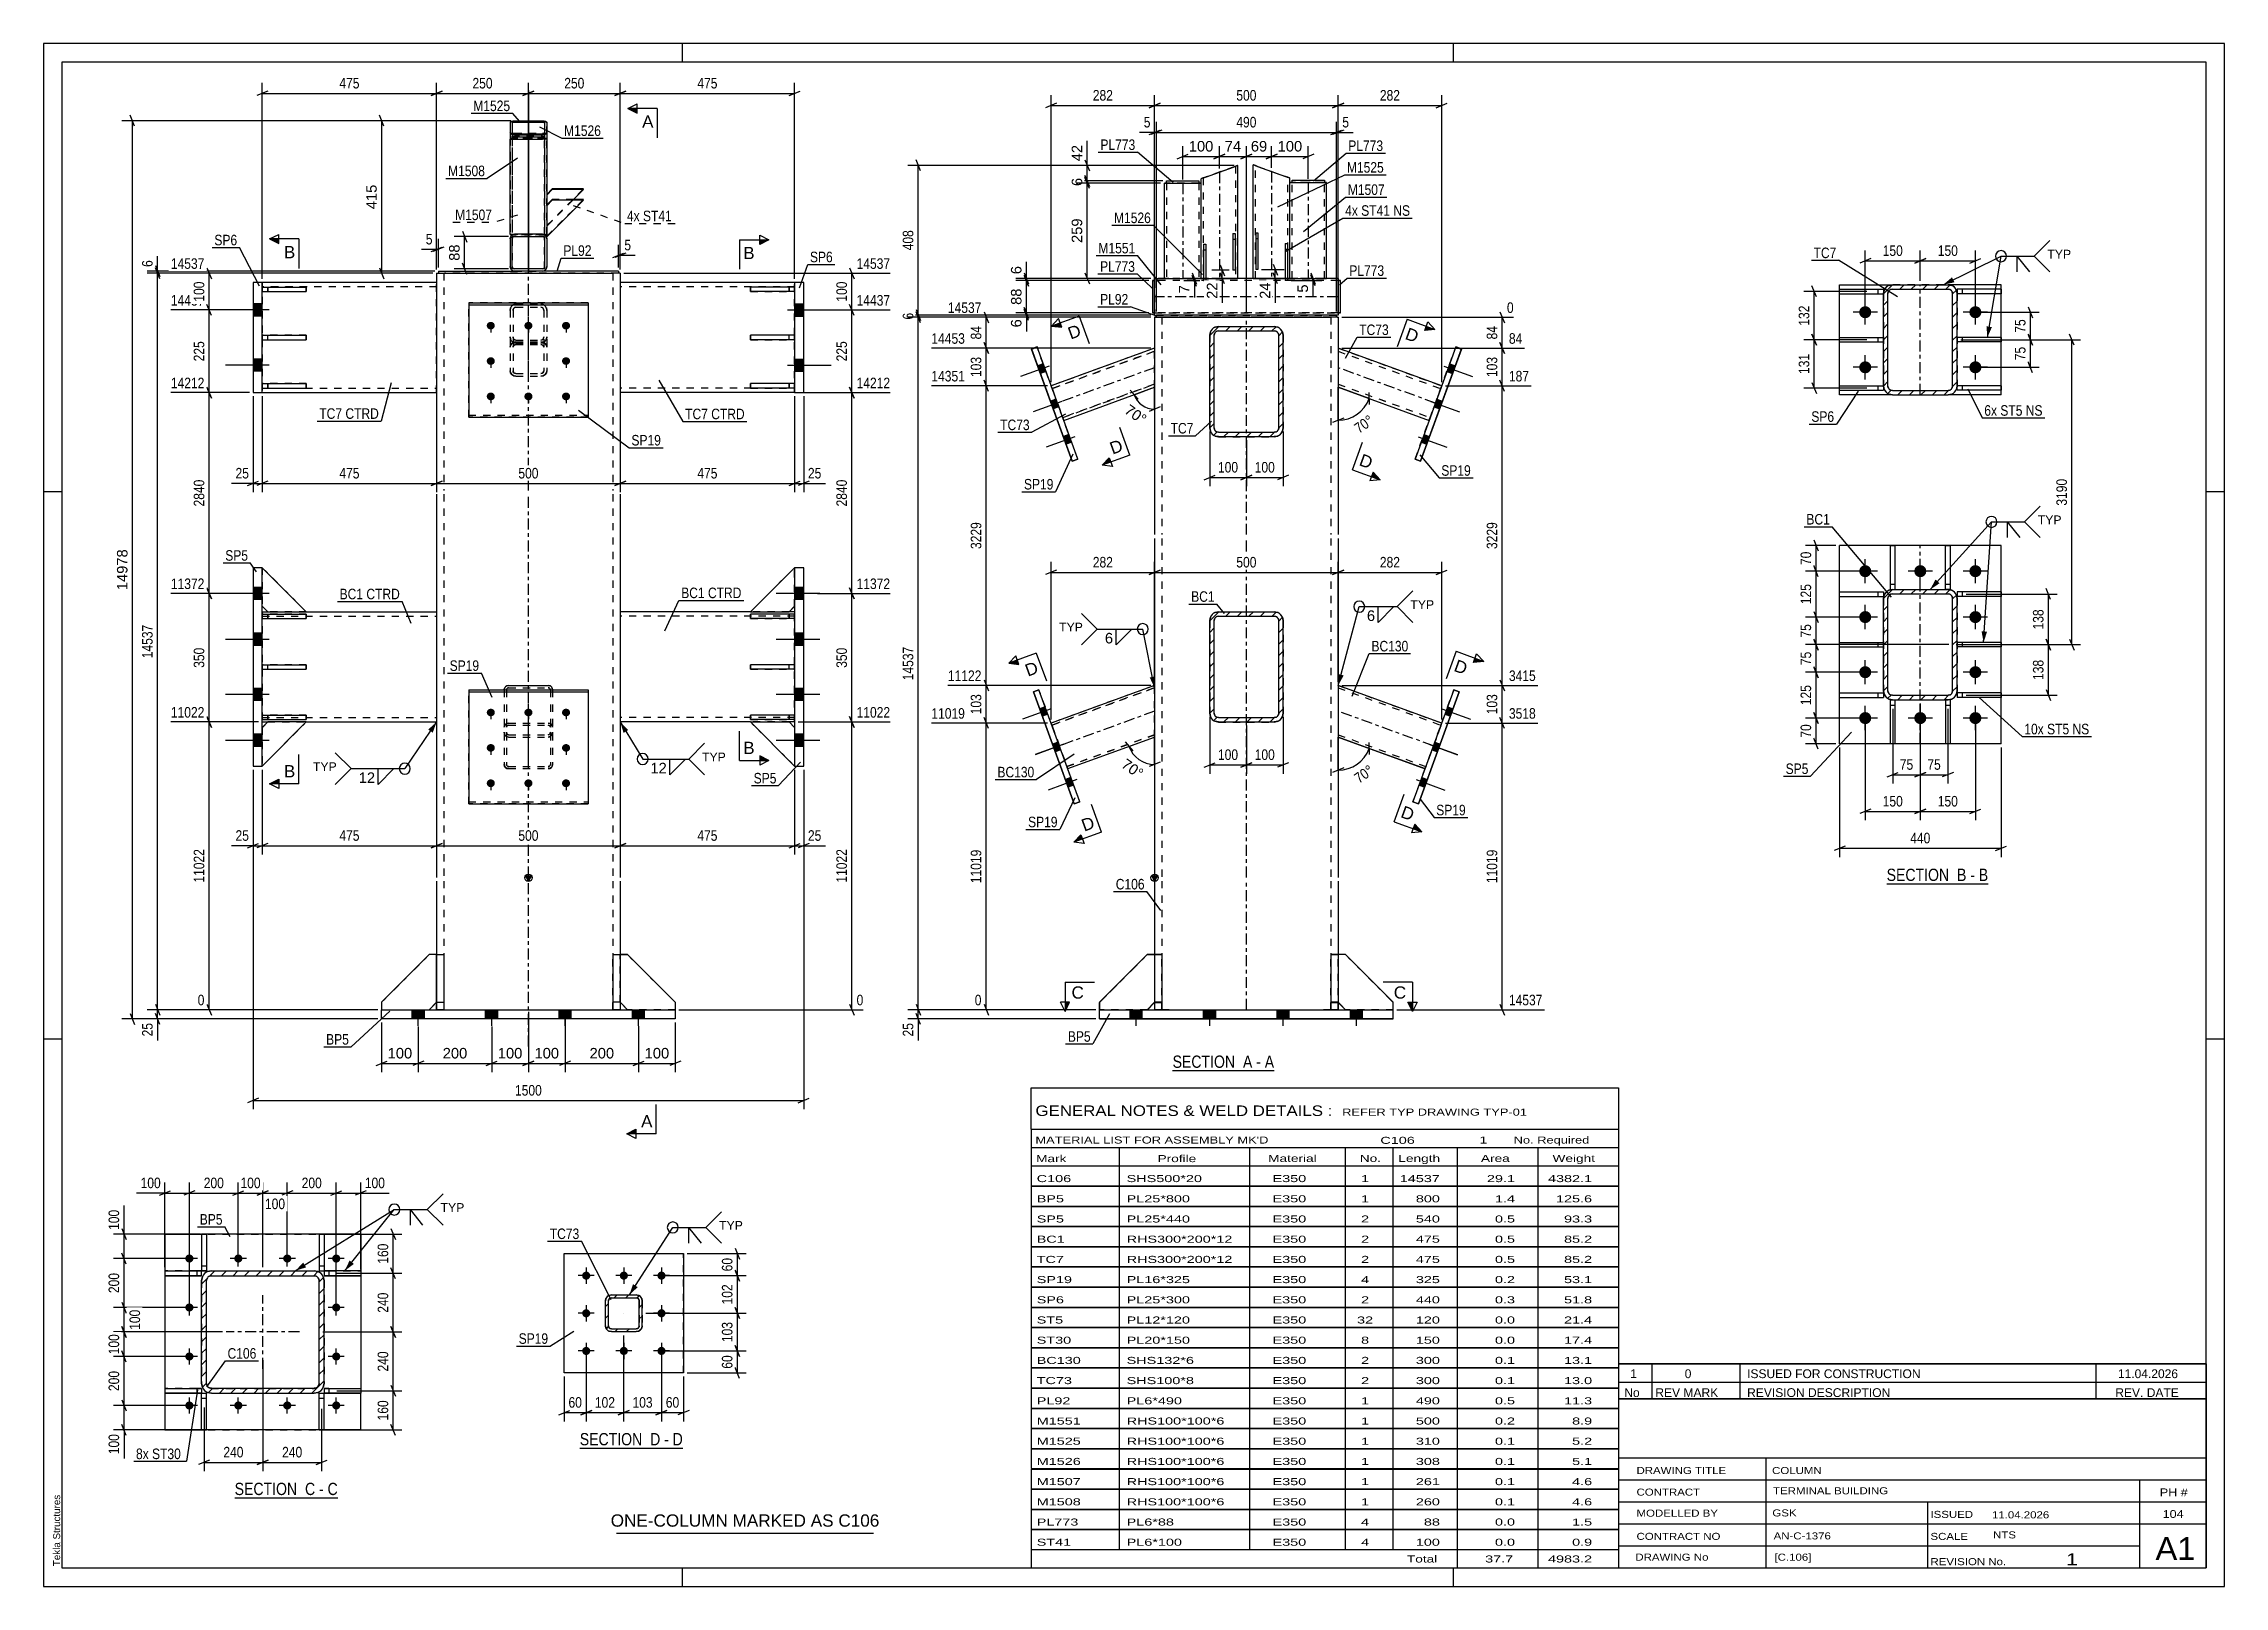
# Model space of a CAD drawing. Header units: millimetres. Extents: x -132 to 462, y -157 to 263.
import ezdxf

# ---------------------------------------------------------------- set-up
doc = ezdxf.new("R2010")
doc.units = ezdxf.units.MM
doc.linetypes.add('DXK_LINE_DOT2', pattern=[3.9198, 1.9599, -1.9599])
doc.linetypes.add('DXK_LINE_DOT3', pattern=[5.9187, 2.979, -0.9799, 0.9799, -0.9799])
doc.styles.add('Arial', font='ARIAL.TTF', dxfattribs={"height": 0.2})
doc.styles.add('Arial Narrow', font='ARIALN.TTF', dxfattribs={"height": 0.2})

# ---------------------------------------------------------------- blocks, each defined once
blk = doc.blocks.new('Unknown-339278202-1134')
at = {"color": 5, "linetype": 'Continuous'}
for p, q in [((461.95, 263), (-132.05, 263)), ((-132.05, 263), (-132.05, -157)), ((41.95, 258), (41.95, 263)), ((251.95, 258), (251.95, 263)), ((461.95, -157), (461.95, 263)), ((456.95, 258), (-127.05, 258)), ((-127.05, 258), (-127.05, -152)), ((456.95, -152), (456.95, 258)), ((-127.05, 141), (-132.05, 141)), ((461.95, 141), (456.95, 141)), ((-127.05, -8), (-132.05, -8)), ((461.95, -8), (456.95, -8)), ((-127.05, -152), (456.95, -152)), ((41.95, -157), (41.95, -152)), ((251.95, -157), (251.95, -152)), ((-132.05, -157), (461.95, -157))]:
    blk.add_line(p, q, dxfattribs=at)
at = {"color": 174, "linetype": 'Continuous', "style": 'Arial'}
blk.add_text('Tekla Structures', height=1.9102, rotation=90, dxfattribs=at).set_placement((-127.55, -151.5))
blk = doc.blocks.new('Unknown-339278202-11 - 3724')
at = {"color": 6, "linetype": 'Continuous'}
blk.add_line((-80.01, -132.89), (-51.94, -132.89), dxfattribs=at)
at = {"color": 0, "linetype": 'Continuous'}
blk.add_wipeout([(-61.9, -132.14), (-61.9, -128.64), (-80.01, -128.64), (-80.01, -132.14)], dxfattribs=at)
blk.add_wipeout([(-58.08, -132.14), (-58.08, -128.64), (-60.85, -128.64), (-60.85, -132.14)], dxfattribs=at)
at = {"color": 7, "linetype": 'Continuous', "style": 'Arial Narrow'}
blk.add_text('SECTION ', height=3.34, dxfattribs=at).set_placement((-80.01, -132.14))
at = {"color": 0, "linetype": 'Continuous'}
blk.add_wipeout([(-55.76, -132.14), (-55.76, -128.64), (-57.03, -128.64), (-57.03, -132.14)], dxfattribs=at)
at = {"color": 7, "linetype": 'Continuous', "style": 'Arial Narrow'}
blk.add_text('C', height=3.34, dxfattribs=at).set_placement((-60.85, -132.14))
at = {"color": 0, "linetype": 'Continuous'}
blk.add_wipeout([(-51.94, -132.14), (-51.94, -128.64), (-54.71, -128.64), (-54.71, -132.14)], dxfattribs=at)
at = {"color": 7, "linetype": 'Continuous', "style": 'Arial Narrow'}
for s, p in [('-', (-57.03, -132.14)), ('C', (-54.71, -132.14))]:
    blk.add_text(s, height=3.34, dxfattribs=at).set_placement(p)
blk = doc.blocks.new('Unknown-339278202-13 - 3533')
at = {"color": 6, "linetype": 'Continuous'}
blk.add_line((13.99, -119.35), (42.06, -119.35), dxfattribs=at)
at = {"color": 0, "linetype": 'Continuous'}
blk.add_wipeout([(32.1, -118.6), (32.1, -115.1), (13.99, -115.1), (13.99, -118.6)], dxfattribs=at)
blk.add_wipeout([(35.92, -118.6), (35.92, -115.1), (33.15, -115.1), (33.15, -118.6)], dxfattribs=at)
at = {"color": 7, "linetype": 'Continuous', "style": 'Arial Narrow'}
blk.add_text('SECTION ', height=3.34, dxfattribs=at).set_placement((13.99, -118.6))
at = {"color": 0, "linetype": 'Continuous'}
blk.add_wipeout([(38.24, -118.6), (38.24, -115.1), (36.97, -115.1), (36.97, -118.6)], dxfattribs=at)
at = {"color": 7, "linetype": 'Continuous', "style": 'Arial Narrow'}
blk.add_text('D', height=3.34, dxfattribs=at).set_placement((33.15, -118.6))
at = {"color": 0, "linetype": 'Continuous'}
blk.add_wipeout([(42.06, -118.6), (42.06, -115.1), (39.29, -115.1), (39.29, -118.6)], dxfattribs=at)
at = {"color": 7, "linetype": 'Continuous', "style": 'Arial Narrow'}
for s, p in [('-', (36.97, -118.6)), ('D', (39.29, -118.6))]:
    blk.add_text(s, height=3.34, dxfattribs=at).set_placement(p)
blk = doc.blocks.new('Unknown-339278202-14 - 3066')
at = {"color": 6, "linetype": 'Continuous'}
blk.add_line((369.96, 34.29), (397.61, 34.29), dxfattribs=at)
at = {"color": 0, "linetype": 'Continuous'}
blk.add_wipeout([(388.07, 35.04), (388.07, 38.54), (369.96, 38.54), (369.96, 35.04)], dxfattribs=at)
blk.add_wipeout([(391.68, 35.04), (391.68, 38.54), (389.12, 38.54), (389.12, 35.04)], dxfattribs=at)
at = {"color": 7, "linetype": 'Continuous', "style": 'Arial Narrow'}
blk.add_text('SECTION ', height=3.34, dxfattribs=at).set_placement((369.96, 35.04))
at = {"color": 0, "linetype": 'Continuous'}
blk.add_wipeout([(394, 35.04), (394, 38.54), (392.73, 38.54), (392.73, 35.04)], dxfattribs=at)
at = {"color": 7, "linetype": 'Continuous', "style": 'Arial Narrow'}
blk.add_text('B', height=3.34, dxfattribs=at).set_placement((389.12, 35.04))
at = {"color": 0, "linetype": 'Continuous'}
blk.add_wipeout([(397.61, 35.04), (397.61, 38.54), (395.05, 38.54), (395.05, 35.04)], dxfattribs=at)
at = {"color": 7, "linetype": 'Continuous', "style": 'Arial Narrow'}
for s, p in [('-', (392.73, 35.04)), ('B', (395.05, 35.04))]:
    blk.add_text(s, height=3.34, dxfattribs=at).set_placement(p)
blk = doc.blocks.new('Unknown-339278202-17 - 2097')
at = {"color": 6, "linetype": 'Continuous'}
blk.add_line((175.47, -16.58), (203.12, -16.58), dxfattribs=at)
at = {"color": 0, "linetype": 'Continuous'}
blk.add_wipeout([(193.58, -15.83), (193.58, -12.33), (175.47, -12.33), (175.47, -15.83)], dxfattribs=at)
blk.add_wipeout([(197.18, -15.83), (197.18, -12.33), (194.63, -12.33), (194.63, -15.83)], dxfattribs=at)
at = {"color": 7, "linetype": 'Continuous', "style": 'Arial Narrow'}
blk.add_text('SECTION ', height=3.34, dxfattribs=at).set_placement((175.47, -15.83))
at = {"color": 0, "linetype": 'Continuous'}
blk.add_wipeout([(199.51, -15.83), (199.51, -12.33), (198.23, -12.33), (198.23, -15.83)], dxfattribs=at)
at = {"color": 7, "linetype": 'Continuous', "style": 'Arial Narrow'}
blk.add_text('A', height=3.34, dxfattribs=at).set_placement((194.63, -15.83))
at = {"color": 0, "linetype": 'Continuous'}
blk.add_wipeout([(203.12, -15.83), (203.12, -12.33), (200.56, -12.33), (200.56, -15.83)], dxfattribs=at)
at = {"color": 7, "linetype": 'Continuous', "style": 'Arial Narrow'}
for s, p in [('-', (198.23, -15.83)), ('A', (200.56, -15.83))]:
    blk.add_text(s, height=3.34, dxfattribs=at).set_placement(p)
blk = doc.blocks.new('Part-339278202-3769 - 3724')
at = {"color": 2, "linetype": 'Continuous'}
for p, q in [((-89.02, -61.09), (-89.02, -71.09)), ((-87.68, -61.09), (-89.02, -61.09)), ((-87.68, -61.09), (-87.68, -71.09)), ((-89.02, -69.75), (-87.68, -69.75)), ((-87.68, -71.09), (-89.02, -71.09)), ((-89.02, -71.09), (-87.68, -71.09))]:
    blk.add_line(p, q, dxfattribs=at)
at = {"color": 7, "linetype": 'DXK_LINE_DOT2'}
for p, q in [((-89.02, -61.09), (-87.68, -61.09)), ((-89.02, -69.75), (-89.02, -69.75)), ((-89.02, -69.75), (-87.68, -69.75)), ((-89.02, -71.09), (-89.02, -71.09)), ((-89.02, -71.09), (-89.02, -71.09)), ((-87.68, -69.75), (-87.68, -69.75))]:
    blk.add_line(p, q, dxfattribs=at)
blk = doc.blocks.new('Part-339278202-3744 - 3724')
at = {"color": 2, "linetype": 'Continuous'}
for p, q in [((-99.02, -103.09), (-99.02, -103.09)), ((-99.02, -103.09), (-90.35, -103.09)), ((-99.02, -103.09), (-99.02, -104.42)), ((-99.02, -104.42), (-90.35, -104.42)), ((-90.35, -104.42), (-99.02, -104.42)), ((-90.35, -103.09), (-89.02, -103.09)), ((-90.35, -103.09), (-90.35, -104.42)), ((-90.35, -104.42), (-89.02, -104.42)), ((-89.02, -104.42), (-90.35, -104.42)), ((-89.02, -103.09), (-89.02, -104.42))]:
    blk.add_line(p, q, dxfattribs=at)
at = {"color": 7, "linetype": 'DXK_LINE_DOT2'}
for p, q in [((-90.35, -103.09), (-99.02, -103.09)), ((-89.02, -103.09), (-90.35, -103.09)), ((-90.35, -104.42), (-90.35, -104.42)), ((-89.02, -103.09), (-89.02, -103.09)), ((-89.02, -104.42), (-89.02, -104.42)), ((-89.02, -104.42), (-89.02, -104.42))]:
    blk.add_line(p, q, dxfattribs=at)
blk = doc.blocks.new('Part-339278202-3749 - 3724')
at = {"color": 2, "linetype": 'Continuous'}
for p, q in [((-99.02, -71.09), (-99.02, -71.09)), ((-99.02, -71.09), (-90.35, -71.09)), ((-99.02, -71.09), (-99.02, -72.42)), ((-90.35, -71.09), (-89.02, -71.09)), ((-90.35, -71.09), (-90.35, -72.42)), ((-89.02, -72.42), (-89.02, -71.09)), ((-99.02, -72.42), (-90.35, -72.42)), ((-90.35, -72.42), (-99.02, -72.42)), ((-90.35, -72.42), (-89.02, -72.42)), ((-89.02, -72.42), (-90.35, -72.42)), ((-89.02, -72.42), (-89.02, -72.42))]:
    blk.add_line(p, q, dxfattribs=at)
at = {"color": 7, "linetype": 'DXK_LINE_DOT2'}
for p, q in [((-90.35, -71.09), (-99.02, -71.09)), ((-89.02, -71.09), (-90.35, -71.09)), ((-89.02, -71.09), (-89.02, -71.09)), ((-90.35, -72.42), (-90.35, -72.42))]:
    blk.add_line(p, q, dxfattribs=at)
blk = doc.blocks.new('Part-339278202-3754 - 3724')
at = {"color": 2, "linetype": 'Continuous'}
for p, q in [((-54.35, -103.09), (-55.68, -103.09)), ((-55.68, -103.09), (-55.68, -104.42)), ((-55.68, -104.42), (-54.35, -104.42)), ((-54.35, -104.42), (-55.68, -104.42)), ((-54.35, -103.09), (-54.35, -104.42)), ((-54.35, -103.09), (-45.68, -103.09)), ((-54.35, -104.42), (-45.68, -104.42)), ((-45.68, -104.42), (-54.35, -104.42)), ((-45.68, -103.09), (-45.68, -104.42)), ((-45.68, -104.42), (-45.68, -104.42))]:
    blk.add_line(p, q, dxfattribs=at)
at = {"color": 7, "linetype": 'DXK_LINE_DOT2'}
for p, q in [((-55.68, -103.09), (-54.35, -103.09)), ((-55.68, -104.42), (-55.68, -104.42)), ((-55.68, -104.42), (-55.68, -104.42)), ((-54.35, -103.09), (-45.68, -103.09)), ((-54.35, -104.42), (-54.35, -104.42)), ((-45.68, -104.42), (-45.68, -104.42))]:
    blk.add_line(p, q, dxfattribs=at)
blk = doc.blocks.new('Part-339278202-3759 - 3724')
at = {"color": 2, "linetype": 'Continuous'}
for p, q in [((-54.35, -71.09), (-55.68, -71.09)), ((-55.68, -71.09), (-55.68, -72.42)), ((-54.35, -71.09), (-54.35, -72.42)), ((-45.68, -71.09), (-54.35, -71.09)), ((-45.68, -71.09), (-45.68, -72.42)), ((-55.68, -72.42), (-54.35, -72.42)), ((-54.35, -72.42), (-55.68, -72.42)), ((-55.68, -72.42), (-55.68, -72.42)), ((-55.68, -72.42), (-55.68, -72.42)), ((-54.35, -72.42), (-45.68, -72.42)), ((-45.68, -72.42), (-54.35, -72.42)), ((-45.68, -72.42), (-45.68, -72.42))]:
    blk.add_line(p, q, dxfattribs=at)
at = {"color": 7, "linetype": 'DXK_LINE_DOT2'}
for p, q in [((-55.68, -71.09), (-54.35, -71.09)), ((-54.35, -71.09), (-45.68, -71.09)), ((-54.35, -72.42), (-54.35, -72.42)), ((-45.68, -72.42), (-45.68, -72.42))]:
    blk.add_line(p, q, dxfattribs=at)
blk = doc.blocks.new('Part-339278202-3764 - 3724')
at = {"color": 2, "linetype": 'Continuous'}
for p, q in [((-57.02, -61.09), (-57.02, -71.09)), ((-55.68, -61.09), (-57.02, -61.09)), ((-55.68, -61.09), (-55.68, -71.09)), ((-57.02, -69.75), (-55.68, -69.75)), ((-57.02, -71.09), (-55.68, -71.09)), ((-57.02, -71.09), (-55.68, -71.09))]:
    blk.add_line(p, q, dxfattribs=at)
at = {"color": 7, "linetype": 'DXK_LINE_DOT2'}
for p, q in [((-57.02, -61.09), (-55.68, -61.09)), ((-57.02, -69.75), (-55.68, -69.75)), ((-55.68, -71.09), (-55.68, -71.09))]:
    blk.add_line(p, q, dxfattribs=at)
blk = doc.blocks.new('Part-339278202-3774 - 3724')
at = {"color": 2, "linetype": 'Continuous'}
for p, q in [((-57.02, -104.42), (-55.68, -104.42)), ((-57.02, -114.42), (-57.02, -104.42)), ((-57.02, -105.75), (-55.68, -105.75)), ((-55.68, -114.42), (-55.68, -104.42)), ((-57.02, -114.42), (-55.68, -114.42))]:
    blk.add_line(p, q, dxfattribs=at)
at = {"color": 7, "linetype": 'DXK_LINE_DOT2'}
for p, q in [((-57.02, -104.42), (-55.68, -104.42)), ((-57.02, -105.75), (-55.68, -105.75)), ((-55.68, -114.42), (-57.02, -114.42))]:
    blk.add_line(p, q, dxfattribs=at)
blk = doc.blocks.new('Part-339278202-3779 - 3724')
at = {"color": 2, "linetype": 'Continuous'}
for p, q in [((-89.02, -104.42), (-87.68, -104.42)), ((-89.02, -114.42), (-89.02, -104.42)), ((-89.02, -105.75), (-87.68, -105.75)), ((-87.68, -114.42), (-87.68, -104.42)), ((-89.02, -114.42), (-87.68, -114.42))]:
    blk.add_line(p, q, dxfattribs=at)
at = {"color": 7, "linetype": 'DXK_LINE_DOT2'}
for p, q in [((-89.02, -104.42), (-87.68, -104.42)), ((-89.02, -105.75), (-87.68, -105.75)), ((-87.68, -114.42), (-89.02, -114.42))]:
    blk.add_line(p, q, dxfattribs=at)
blk = doc.blocks.new('Part-339278202-3784 - 3724')
at = {"linetype": 'Continuous'}
h = blk.add_hatch(dxfattribs=at)
h.set_pattern_fill('', scale=0.7, style=0, pattern_type=0)
h.set_pattern_definition([(45, (-88.8143, -102.772), (-1.57154, 1.57154), [])])
h.paths.add_polyline_path([(-89.02, -101.75), (-88.81, -102.77), (-88.24, -103.64), (-87.37, -104.22), (-86.35, -104.42), (-58.35, -104.42), (-57.33, -104.22), (-56.47, -103.64), (-55.89, -102.77), (-55.68, -101.75), (-55.68, -73.75), (-55.89, -72.73), (-56.47, -71.87), (-57.33, -71.29), (-58.35, -71.08), (-86.35, -71.08), (-87.37, -71.29), (-88.24, -71.87), (-88.81, -72.73), (-89.02, -73.75)])
h.paths.add_polyline_path([(-87.58, -73.24), (-87.29, -72.81), (-86.86, -72.52), (-86.35, -72.42), (-58.35, -72.42), (-57.84, -72.52), (-57.41, -72.81), (-57.12, -73.24), (-57.02, -73.75), (-57.02, -101.75), (-57.12, -102.26), (-57.41, -102.69), (-57.84, -102.98), (-58.35, -103.08), (-86.35, -103.08), (-86.86, -102.98), (-87.29, -102.69), (-87.58, -102.26), (-87.68, -101.75), (-87.68, -73.75)])
at = {"color": 2, "linetype": 'Continuous'}
for p, q in [((-86.35, -71.08), (-87.37, -71.29)), ((-86.35, -71.08), (-58.35, -71.08)), ((-57.33, -71.29), (-58.35, -71.08)), ((-88.81, -72.73), (-89.02, -73.75)), ((-89.02, -101.75), (-89.02, -73.75)), ((-87.68, -73.75), (-87.58, -73.24)), ((-87.68, -101.75), (-87.68, -73.75)), ((-86.35, -72.42), (-86.86, -72.52)), ((-86.86, -72.52), (-86.35, -72.42)), ((-86.35, -72.42), (-86.35, -72.42)), ((-86.35, -72.42), (-58.35, -72.42)), ((-86.35, -72.42), (-58.35, -72.42)), ((-58.35, -72.42), (-58.35, -72.42)), ((-57.84, -72.52), (-58.35, -72.42)), ((-58.35, -72.42), (-57.84, -72.52)), ((-57.12, -73.24), (-57.02, -73.75)), ((-57.02, -101.75), (-57.02, -73.75)), ((-55.68, -73.75), (-55.89, -72.73)), ((-55.68, -101.75), (-55.68, -73.75)), ((-89.02, -101.75), (-88.81, -102.77)), ((-88.81, -102.77), (-88.82, -102.77)), ((-88.81, -102.77), (-88.81, -102.77)), ((-87.58, -102.26), (-87.68, -101.75)), ((-86.35, -104.42), (-87.37, -104.22)), ((-87.37, -104.22), (-86.35, -104.42)), ((-86.35, -103.08), (-86.86, -102.98)), ((-86.35, -103.08), (-58.35, -103.08)), ((-86.35, -104.42), (-58.35, -104.42)), ((-86.35, -104.42), (-86.35, -104.42)), ((-86.35, -104.42), (-58.35, -104.42)), ((-57.84, -102.98), (-58.35, -103.08)), ((-57.33, -104.22), (-58.35, -104.42)), ((-58.35, -104.42), (-57.33, -104.22)), ((-58.35, -104.42), (-58.35, -104.42)), ((-57.02, -101.75), (-57.12, -102.26)), ((-55.89, -102.77), (-55.68, -101.75)), ((-55.89, -102.77), (-55.89, -102.77)), ((-55.89, -102.77), (-55.89, -102.77))]:
    blk.add_line(p, q, dxfattribs=at)
at = {"color": 7, "linetype": 'DXK_LINE_DOT2'}
for p, q in [((-87.37, -71.29), (-86.35, -71.09)), ((-86.35, -71.09), (-86.35, -71.08)), ((-86.35, -71.09), (-58.35, -71.09)), ((-58.35, -71.09), (-58.35, -71.08)), ((-58.35, -71.09), (-57.33, -71.29)), ((-89.02, -73.75), (-88.81, -72.73)), ((-89.02, -73.75), (-89.02, -101.75)), ((-87.58, -73.24), (-87.68, -73.75)), ((-87.68, -73.75), (-87.68, -73.75)), ((-87.68, -101.75), (-87.68, -73.75)), ((-87.58, -73.24), (-87.58, -73.24)), ((-57.12, -73.24), (-57.12, -73.24)), ((-57.02, -73.75), (-57.12, -73.24)), ((-57.02, -73.75), (-57.02, -73.75)), ((-57.02, -101.75), (-57.02, -73.75)), ((-55.89, -72.73), (-55.68, -73.75)), ((-55.68, -73.75), (-55.68, -101.75)), ((-88.82, -102.77), (-89.02, -101.75)), ((-87.68, -101.75), (-87.68, -101.75)), ((-87.68, -101.75), (-87.58, -102.26)), ((-86.86, -102.99), (-86.35, -103.09)), ((-86.35, -103.09), (-86.35, -103.08)), ((-86.35, -103.09), (-58.35, -103.09)), ((-58.35, -103.09), (-57.84, -102.99)), ((-58.35, -103.09), (-58.35, -103.08)), ((-57.12, -102.26), (-57.02, -101.75)), ((-57.02, -101.75), (-57.02, -101.75)), ((-55.68, -101.75), (-55.89, -102.77))]:
    blk.add_line(p, q, dxfattribs=at)
at = {"color": 7, "linetype": 'DXK_LINE_DOT3'}
for p, q in [((-72.35, -97.75), (-72.35, -77.75)), ((-62.35, -87.75), (-82.35, -87.75))]:
    blk.add_line(p, q, dxfattribs=at)
at = {"color": 7, "linetype": 'DXK_LINE_DOT2'}
for centre, radius, start, end in [((-86.35, -73.75), 2.67, 112.5, 157.5), ((-58.35, -73.75), 2.67, 22.5, 67.5), ((-86.35, -101.75), 1.33, 202.5, 247.5), ((-58.35, -101.75), 1.33, 292.5, 337.5)]:
    blk.add_arc(centre, radius, start, end, dxfattribs=at)
at = {"color": 2, "linetype": 'Continuous'}
for centre, radius, start, end in [((-86.35, -73.75), 2.67, 112.5, 157.5), ((-86.35, -73.75), 1.33, 112.5, 157.5), ((-86.35, -73.75), 1.33, 112.5, 157.5), ((-58.35, -73.75), 1.33, 22.5, 67.5), ((-58.35, -73.75), 1.33, 22.5, 67.5), ((-58.35, -73.75), 2.67, 22.5, 67.5), ((-86.35, -101.75), 2.67, 202.5, 247.5), ((-86.35, -101.75), 2.67, 202.5, 247.5), ((-86.35, -101.75), 1.33, 202.5, 247.5), ((-58.35, -101.75), 1.33, 292.5, 337.5), ((-58.35, -101.75), 2.67, 292.5, 337.5), ((-58.35, -101.75), 2.67, 292.5, 337.5)]:
    blk.add_arc(centre, radius, start, end, dxfattribs=at)
blk = doc.blocks.new('Bolt-339278202-3785 - 3724')
at = {"linetype": 'Continuous'}
for points in [[(-92.35, -68.85), (-92.58, -68.83), (-92.8, -68.76), (-93, -68.64), (-93.17, -68.49), (-93.3, -68.3), (-93.4, -68.09), (-93.44, -67.87), (-93.44, -67.64), (-93.4, -67.41), (-93.3, -67.2), (-93.17, -67.02), (-93, -66.86), (-92.8, -66.75), (-92.58, -66.68), (-92.35, -66.65), (-92.12, -66.68), (-91.9, -66.75), (-91.7, -66.86), (-91.53, -67.02), (-91.4, -67.2), (-91.3, -67.41), (-91.26, -67.64), (-91.26, -67.87), (-91.3, -68.09), (-91.4, -68.3), (-91.53, -68.49), (-91.7, -68.64), (-91.9, -68.76), (-92.12, -68.83)], [(-79.02, -68.85), (-79.25, -68.83), (-79.46, -68.76), (-79.66, -68.64), (-79.83, -68.49), (-79.97, -68.3), (-80.06, -68.09), (-80.11, -67.87), (-80.11, -67.64), (-80.06, -67.41), (-79.97, -67.2), (-79.83, -67.02), (-79.66, -66.86), (-79.46, -66.75), (-79.25, -66.68), (-79.02, -66.65), (-78.79, -66.68), (-78.57, -66.75), (-78.37, -66.86), (-78.2, -67.02), (-78.06, -67.2), (-77.97, -67.41), (-77.92, -67.64), (-77.92, -67.87), (-77.97, -68.09), (-78.06, -68.3), (-78.2, -68.49), (-78.37, -68.64), (-78.57, -68.76), (-78.79, -68.83)], [(-65.68, -68.85), (-65.91, -68.83), (-66.13, -68.76), (-66.33, -68.64), (-66.5, -68.49), (-66.64, -68.3), (-66.73, -68.09), (-66.78, -67.87), (-66.78, -67.64), (-66.73, -67.41), (-66.64, -67.2), (-66.5, -67.02), (-66.33, -66.86), (-66.13, -66.75), (-65.91, -66.68), (-65.68, -66.65), (-65.46, -66.68), (-65.24, -66.75), (-65.04, -66.86), (-64.87, -67.02), (-64.73, -67.2), (-64.64, -67.41), (-64.59, -67.64), (-64.59, -67.87), (-64.64, -68.09), (-64.73, -68.3), (-64.87, -68.49), (-65.04, -68.64), (-65.24, -68.76), (-65.46, -68.83)], [(-52.35, -68.85), (-52.58, -68.83), (-52.8, -68.76), (-53, -68.64), (-53.17, -68.49), (-53.3, -68.3), (-53.4, -68.09), (-53.44, -67.87), (-53.44, -67.64), (-53.4, -67.41), (-53.3, -67.2), (-53.17, -67.02), (-53, -66.86), (-52.8, -66.75), (-52.58, -66.68), (-52.35, -66.65), (-52.12, -66.68), (-51.9, -66.75), (-51.7, -66.86), (-51.53, -67.02), (-51.4, -67.2), (-51.3, -67.41), (-51.26, -67.64), (-51.26, -67.87), (-51.3, -68.09), (-51.4, -68.3), (-51.53, -68.49), (-51.7, -68.64), (-51.9, -68.76), (-52.12, -68.83)], [(-92.35, -82.19), (-92.58, -82.16), (-92.8, -82.09), (-93, -81.98), (-93.17, -81.82), (-93.3, -81.64), (-93.4, -81.43), (-93.44, -81.2), (-93.44, -80.97), (-93.4, -80.75), (-93.3, -80.54), (-93.17, -80.35), (-93, -80.2), (-92.8, -80.08), (-92.58, -80.01), (-92.35, -79.99), (-92.12, -80.01), (-91.9, -80.08), (-91.7, -80.2), (-91.53, -80.35), (-91.4, -80.54), (-91.3, -80.75), (-91.26, -80.97), (-91.26, -81.2), (-91.3, -81.43), (-91.4, -81.64), (-91.53, -81.82), (-91.7, -81.98), (-91.9, -82.09), (-92.12, -82.16)], [(-52.35, -82.19), (-52.58, -82.16), (-52.8, -82.09), (-53, -81.98), (-53.17, -81.82), (-53.3, -81.64), (-53.4, -81.43), (-53.44, -81.2), (-53.44, -80.97), (-53.4, -80.75), (-53.3, -80.54), (-53.17, -80.35), (-53, -80.2), (-52.8, -80.08), (-52.58, -80.01), (-52.35, -79.99), (-52.12, -80.01), (-51.9, -80.08), (-51.7, -80.2), (-51.53, -80.35), (-51.4, -80.54), (-51.3, -80.75), (-51.26, -80.97), (-51.26, -81.2), (-51.3, -81.43), (-51.4, -81.64), (-51.53, -81.82), (-51.7, -81.98), (-51.9, -82.09), (-52.12, -82.16)], [(-92.35, -95.52), (-92.58, -95.5), (-92.8, -95.43), (-93, -95.31), (-93.17, -95.16), (-93.3, -94.97), (-93.4, -94.76), (-93.44, -94.54), (-93.44, -94.31), (-93.4, -94.08), (-93.3, -93.87), (-93.17, -93.68), (-93, -93.53), (-92.8, -93.42), (-92.58, -93.34), (-92.35, -93.32), (-92.12, -93.34), (-91.9, -93.42), (-91.7, -93.53), (-91.53, -93.68), (-91.4, -93.87), (-91.3, -94.08), (-91.26, -94.31), (-91.26, -94.54), (-91.3, -94.76), (-91.4, -94.97), (-91.53, -95.16), (-91.7, -95.31), (-91.9, -95.43), (-92.12, -95.5)], [(-52.35, -95.52), (-52.58, -95.5), (-52.8, -95.43), (-53, -95.31), (-53.17, -95.16), (-53.3, -94.97), (-53.4, -94.76), (-53.44, -94.54), (-53.44, -94.31), (-53.4, -94.08), (-53.3, -93.87), (-53.17, -93.68), (-53, -93.53), (-52.8, -93.42), (-52.58, -93.34), (-52.35, -93.32), (-52.12, -93.34), (-51.9, -93.42), (-51.7, -93.53), (-51.53, -93.68), (-51.4, -93.87), (-51.3, -94.08), (-51.26, -94.31), (-51.26, -94.54), (-51.3, -94.76), (-51.4, -94.97), (-51.53, -95.16), (-51.7, -95.31), (-51.9, -95.43), (-52.12, -95.5)], [(-92.35, -108.85), (-92.58, -108.83), (-92.8, -108.76), (-93, -108.64), (-93.17, -108.49), (-93.3, -108.3), (-93.4, -108.09), (-93.44, -107.87), (-93.44, -107.64), (-93.4, -107.41), (-93.3, -107.2), (-93.17, -107.02), (-93, -106.86), (-92.8, -106.75), (-92.58, -106.68), (-92.35, -106.65), (-92.12, -106.68), (-91.9, -106.75), (-91.7, -106.86), (-91.53, -107.02), (-91.4, -107.2), (-91.3, -107.41), (-91.26, -107.64), (-91.26, -107.87), (-91.3, -108.09), (-91.4, -108.3), (-91.53, -108.49), (-91.7, -108.64), (-91.9, -108.76), (-92.12, -108.83)], [(-79.02, -108.85), (-79.25, -108.83), (-79.46, -108.76), (-79.66, -108.64), (-79.83, -108.49), (-79.97, -108.3), (-80.06, -108.09), (-80.11, -107.87), (-80.11, -107.64), (-80.06, -107.41), (-79.97, -107.2), (-79.83, -107.02), (-79.66, -106.86), (-79.46, -106.75), (-79.25, -106.68), (-79.02, -106.65), (-78.79, -106.68), (-78.57, -106.75), (-78.37, -106.86), (-78.2, -107.02), (-78.06, -107.2), (-77.97, -107.41), (-77.92, -107.64), (-77.92, -107.87), (-77.97, -108.09), (-78.06, -108.3), (-78.2, -108.49), (-78.37, -108.64), (-78.57, -108.76), (-78.79, -108.83)], [(-65.68, -108.85), (-65.91, -108.83), (-66.13, -108.76), (-66.33, -108.64), (-66.5, -108.49), (-66.64, -108.3), (-66.73, -108.09), (-66.78, -107.87), (-66.78, -107.64), (-66.73, -107.41), (-66.64, -107.2), (-66.5, -107.02), (-66.33, -106.86), (-66.13, -106.75), (-65.91, -106.68), (-65.68, -106.65), (-65.46, -106.68), (-65.24, -106.75), (-65.04, -106.86), (-64.87, -107.02), (-64.73, -107.2), (-64.64, -107.41), (-64.59, -107.64), (-64.59, -107.87), (-64.64, -108.09), (-64.73, -108.3), (-64.87, -108.49), (-65.04, -108.64), (-65.24, -108.76), (-65.46, -108.83)], [(-52.35, -108.85), (-52.58, -108.83), (-52.8, -108.76), (-53, -108.64), (-53.17, -108.49), (-53.3, -108.3), (-53.4, -108.09), (-53.44, -107.87), (-53.44, -107.64), (-53.4, -107.41), (-53.3, -107.2), (-53.17, -107.02), (-53, -106.86), (-52.8, -106.75), (-52.58, -106.68), (-52.35, -106.65), (-52.12, -106.68), (-51.9, -106.75), (-51.7, -106.86), (-51.53, -107.02), (-51.4, -107.2), (-51.3, -107.41), (-51.26, -107.64), (-51.26, -107.87), (-51.3, -108.09), (-51.4, -108.3), (-51.53, -108.49), (-51.7, -108.64), (-51.9, -108.76), (-52.12, -108.83)]]:
    blk.add_hatch(color=1, dxfattribs=at).paths.add_polyline_path(points)
at = {"color": 1, "linetype": 'Continuous'}
for p, q in [((-90.15, -67.75), (-94.55, -67.75)), ((-92.35, -69.95), (-92.35, -65.55)), ((-76.82, -67.75), (-81.22, -67.75)), ((-79.02, -69.95), (-79.02, -65.55)), ((-63.48, -67.75), (-67.88, -67.75)), ((-65.68, -69.95), (-65.68, -65.55)), ((-50.15, -67.75), (-54.55, -67.75)), ((-52.35, -69.95), (-52.35, -65.55)), ((-90.15, -81.09), (-94.55, -81.09)), ((-92.35, -83.29), (-92.35, -78.89)), ((-50.15, -81.09), (-54.55, -81.09)), ((-52.35, -83.29), (-52.35, -78.89)), ((-90.15, -94.42), (-94.55, -94.42)), ((-92.35, -96.62), (-92.35, -92.22)), ((-50.15, -94.42), (-54.55, -94.42)), ((-52.35, -96.62), (-52.35, -92.22)), ((-92.35, -109.95), (-92.35, -105.55)), ((-79.02, -109.95), (-79.02, -105.55)), ((-65.68, -109.95), (-65.68, -105.55)), ((-52.35, -109.95), (-52.35, -105.55)), ((-90.15, -107.75), (-94.55, -107.75)), ((-76.82, -107.75), (-81.22, -107.75)), ((-63.48, -107.75), (-67.88, -107.75)), ((-50.15, -107.75), (-54.55, -107.75))]:
    blk.add_line(p, q, dxfattribs=at)
blk = doc.blocks.new('Part-339278202-3803 - 3724')
at = {"color": 2, "linetype": 'Continuous'}
for p, q in [((-99.02, -61.09), (-89.02, -61.09)), ((-99.02, -61.09), (-99.02, -61.09)), ((-99.02, -61.09), (-99.02, -71.09)), ((-57.02, -61.09), (-87.68, -61.09)), ((-45.68, -61.09), (-55.68, -61.09)), ((-45.68, -61.09), (-45.68, -61.09)), ((-45.68, -61.09), (-45.68, -71.09)), ((-99.02, -72.42), (-99.02, -103.09)), ((-45.68, -72.42), (-45.68, -103.09)), ((-99.02, -104.42), (-99.02, -114.42)), ((-45.68, -114.42), (-45.68, -104.42)), ((-99.02, -114.42), (-89.02, -114.42)), ((-57.02, -114.42), (-87.68, -114.42)), ((-45.68, -114.42), (-55.68, -114.42))]:
    blk.add_line(p, q, dxfattribs=at)
at = {"color": 7, "linetype": 'DXK_LINE_DOT2'}
for p, q in [((-99.02, -61.09), (-45.68, -61.09)), ((-89.02, -61.09), (-87.68, -61.09)), ((-55.68, -61.09), (-57.02, -61.09)), ((-99.02, -71.09), (-99.02, -72.42)), ((-45.68, -71.09), (-45.68, -72.42)), ((-99.02, -103.09), (-99.02, -104.42)), ((-45.68, -103.09), (-45.68, -104.42)), ((-99.02, -114.42), (-45.68, -114.42)), ((-89.02, -114.42), (-87.68, -114.42)), ((-55.68, -114.42), (-57.02, -114.42))]:
    blk.add_line(p, q, dxfattribs=at)
blk = doc.blocks.new('Part-339278202-4220 - 4056')
at = {"color": 2, "linetype": 'Continuous'}
for p, q in [((72.5, 170.44), (60.5, 170.44)), ((60.5, 169.24), (60.5, 170.44)), ((72.5, 169.24), (60.5, 169.24)), ((72.5, 170.44), (72.5, 169.24))]:
    blk.add_line(p, q, dxfattribs=at)
at = {"color": 7, "linetype": 'DXK_LINE_DOT2'}
blk.add_line((71, 169.24), (71, 170.44), dxfattribs=at)
blk = doc.blocks.new('Bolt-339278202-4073 - 4056')
at = {"linetype": 'Continuous'}
for points in [[(-10.25, 81.94), (-10.02, 81.91), (-9.8, 81.85), (-9.6, 81.74), (-9.43, 81.59), (-9.3, 81.42), (-9.2, 81.22), (-9.16, 81.01), (-9.16, 80.79), (-9.2, 80.58), (-9.3, 80.39), (-9.43, 80.21), (-9.6, 80.07), (-9.8, 79.96), (-10.02, 79.89), (-10.25, 79.87), (-10.48, 79.89), (-10.7, 79.96), (-10.9, 80.07), (-11.07, 80.21), (-11.2, 80.39), (-11.3, 80.58), (-11.34, 80.79), (-11.34, 81.01), (-11.3, 81.22), (-11.2, 81.42), (-11.07, 81.59), (-10.9, 81.74), (-10.7, 81.85), (-10.48, 81.91)], [(0, 81.94), (0.23, 81.91), (0.45, 81.85), (0.65, 81.74), (0.82, 81.59), (0.95, 81.42), (1.05, 81.22), (1.09, 81.01), (1.09, 80.79), (1.05, 80.58), (0.95, 80.39), (0.82, 80.21), (0.65, 80.07), (0.45, 79.96), (0.23, 79.89), (0, 79.87), (-0.23, 79.89), (-0.45, 79.96), (-0.65, 80.07), (-0.82, 80.21), (-0.95, 80.39), (-1.05, 80.58), (-1.09, 80.79), (-1.09, 81.01), (-1.05, 81.22), (-0.95, 81.42), (-0.82, 81.59), (-0.65, 81.74), (-0.45, 81.85), (-0.23, 81.91)], [(10.25, 81.94), (10.48, 81.91), (10.7, 81.85), (10.9, 81.74), (11.07, 81.59), (11.2, 81.42), (11.3, 81.22), (11.34, 81.01), (11.34, 80.79), (11.3, 80.58), (11.2, 80.39), (11.07, 80.21), (10.9, 80.07), (10.7, 79.96), (10.48, 79.89), (10.25, 79.87), (10.02, 79.89), (9.8, 79.96), (9.6, 80.07), (9.43, 80.21), (9.3, 80.39), (9.2, 80.58), (9.16, 80.79), (9.16, 81.01), (9.2, 81.22), (9.3, 81.42), (9.43, 81.59), (9.6, 81.74), (9.8, 81.85), (10.02, 81.91)], [(-10.25, 72.3), (-10.02, 72.28), (-9.8, 72.21), (-9.6, 72.11), (-9.43, 71.96), (-9.3, 71.79), (-9.2, 71.59), (-9.16, 71.38), (-9.16, 71.16), (-9.2, 70.95), (-9.3, 70.75), (-9.43, 70.58), (-9.6, 70.43), (-9.8, 70.33), (-10.02, 70.26), (-10.25, 70.24), (-10.48, 70.26), (-10.7, 70.33), (-10.9, 70.43), (-11.07, 70.58), (-11.2, 70.75), (-11.3, 70.95), (-11.34, 71.16), (-11.34, 71.38), (-11.3, 71.59), (-11.2, 71.79), (-11.07, 71.96), (-10.9, 72.11), (-10.7, 72.21), (-10.48, 72.28)], [(10.25, 72.3), (10.48, 72.28), (10.7, 72.21), (10.9, 72.11), (11.07, 71.96), (11.2, 71.79), (11.3, 71.59), (11.34, 71.38), (11.34, 71.16), (11.3, 70.95), (11.2, 70.75), (11.07, 70.58), (10.9, 70.43), (10.7, 70.33), (10.48, 70.26), (10.25, 70.24), (10.02, 70.26), (9.8, 70.33), (9.6, 70.43), (9.43, 70.58), (9.3, 70.75), (9.2, 70.95), (9.16, 71.16), (9.16, 71.38), (9.2, 71.59), (9.3, 71.79), (9.43, 71.96), (9.6, 72.11), (9.8, 72.21), (10.02, 72.28)], [(-10.25, 62.7), (-10.02, 62.68), (-9.8, 62.61), (-9.6, 62.5), (-9.43, 62.35), (-9.3, 62.17), (-9.2, 61.97), (-9.16, 61.75), (-9.16, 61.53), (-9.2, 61.31), (-9.3, 61.11), (-9.43, 60.93), (-9.6, 60.78), (-9.8, 60.67), (-10.02, 60.6), (-10.25, 60.58), (-10.48, 60.6), (-10.7, 60.67), (-10.9, 60.78), (-11.07, 60.93), (-11.2, 61.11), (-11.3, 61.31), (-11.34, 61.53), (-11.34, 61.75), (-11.3, 61.97), (-11.2, 62.17), (-11.07, 62.35), (-10.9, 62.5), (-10.7, 62.61), (-10.48, 62.68)], [(0, 62.7), (0.23, 62.68), (0.45, 62.61), (0.65, 62.5), (0.82, 62.35), (0.95, 62.17), (1.05, 61.97), (1.09, 61.75), (1.09, 61.53), (1.05, 61.31), (0.95, 61.11), (0.82, 60.93), (0.65, 60.78), (0.45, 60.67), (0.23, 60.6), (0, 60.58), (-0.23, 60.6), (-0.45, 60.67), (-0.65, 60.78), (-0.82, 60.93), (-0.95, 61.11), (-1.05, 61.31), (-1.09, 61.53), (-1.09, 61.75), (-1.05, 61.97), (-0.95, 62.17), (-0.82, 62.35), (-0.65, 62.5), (-0.45, 62.61), (-0.23, 62.68)], [(10.25, 62.7), (10.48, 62.68), (10.7, 62.61), (10.9, 62.5), (11.07, 62.35), (11.2, 62.17), (11.3, 61.97), (11.34, 61.75), (11.34, 61.53), (11.3, 61.31), (11.2, 61.11), (11.07, 60.93), (10.9, 60.78), (10.7, 60.67), (10.48, 60.6), (10.25, 60.58), (10.02, 60.6), (9.8, 60.67), (9.6, 60.78), (9.43, 60.93), (9.3, 61.11), (9.2, 61.31), (9.16, 61.53), (9.16, 61.75), (9.2, 61.97), (9.3, 62.17), (9.43, 62.35), (9.6, 62.5), (9.8, 62.61), (10.02, 62.68)]]:
    blk.add_hatch(color=1, dxfattribs=at).paths.add_polyline_path(points)
at = {"color": 1, "linetype": 'Continuous'}
for p, q in [((-10.25, 81.89), (-10.25, 79.05)), ((0, 81.89), (0, 79.05)), ((10.25, 81.89), (10.25, 79.05)), ((-10.25, 72.26), (-10.25, 69.42)), ((10.25, 72.26), (10.25, 69.42)), ((-10.25, 62.63), (-10.25, 59.79)), ((0, 62.63), (0, 59.79)), ((10.25, 62.63), (10.25, 59.79))]:
    blk.add_line(p, q, dxfattribs=at)
blk = doc.blocks.new('Part-339278202-4078 - 4056')
at = {"color": 2, "linetype": 'Continuous'}
for p, q in [((-16.25, 87.09), (16.25, 87.09)), ((-16.25, 87.09), (-16.25, 56)), ((-16.25, 86.54), (16.25, 86.54)), ((16.25, 87.09), (16.25, 56)), ((-16.25, 56), (16.25, 56))]:
    blk.add_line(p, q, dxfattribs=at)
at = {"color": 7, "linetype": 'DXK_LINE_DOT2'}
blk.add_line((-16.25, 56.55), (16.25, 56.55), dxfattribs=at)
blk = doc.blocks.new('Part-339278202-4223 - 4056')
at = {"color": 7, "linetype": 'DXK_LINE_DOT2'}
for p, q in [((72.5, 170.44), (60.5, 170.44)), ((60.5, 170.44), (60.5, 169.24)), ((60.5, 169.24), (72.5, 169.24)), ((71, 170.44), (71, 169.24)), ((72.5, 169.24), (72.5, 170.44))]:
    blk.add_line(p, q, dxfattribs=at)
blk = doc.blocks.new('Part-339278202-4159 - 4056')
at = {"color": 7, "linetype": 'DXK_LINE_DOT2'}
for p, q in [((23, 0), (23, 15)), ((23, 15), (25, 15)), ((25, 15), (25, 0)), ((25, 2), (23, 2)), ((25, 0), (23, 0))]:
    blk.add_line(p, q, dxfattribs=at)
blk = doc.blocks.new('Part-339278202-4175 - 4056')
at = {"color": 2, "linetype": 'Continuous'}
for p, q in [((75, 120.32), (72.5, 120.32)), ((72.5, 120.32), (72.5, 66.32)), ((75, 66.32), (75, 120.32)), ((72.5, 66.32), (75, 66.32))]:
    blk.add_line(p, q, dxfattribs=at)
blk = doc.blocks.new('Bolt-339278202-4062 - 4056')
at = {"linetype": 'Continuous'}
for points in [[(-10.25, 187.25), (-10.02, 187.23), (-9.8, 187.16), (-9.6, 187.06), (-9.43, 186.91), (-9.3, 186.74), (-9.2, 186.54), (-9.16, 186.33), (-9.16, 186.11), (-9.2, 185.9), (-9.3, 185.7), (-9.43, 185.53), (-9.6, 185.38), (-9.8, 185.27), (-10.02, 185.21), (-10.25, 185.19), (-10.48, 185.21), (-10.7, 185.27), (-10.9, 185.38), (-11.07, 185.53), (-11.2, 185.7), (-11.3, 185.9), (-11.34, 186.11), (-11.34, 186.33), (-11.3, 186.54), (-11.2, 186.74), (-11.07, 186.91), (-10.9, 187.06), (-10.7, 187.16), (-10.48, 187.23)], [(0, 187.25), (0.23, 187.23), (0.45, 187.16), (0.65, 187.06), (0.82, 186.91), (0.95, 186.74), (1.05, 186.54), (1.09, 186.33), (1.09, 186.11), (1.05, 185.9), (0.95, 185.7), (0.82, 185.53), (0.65, 185.38), (0.45, 185.27), (0.23, 185.21), (0, 185.19), (-0.23, 185.21), (-0.45, 185.27), (-0.65, 185.38), (-0.82, 185.53), (-0.95, 185.7), (-1.05, 185.9), (-1.09, 186.11), (-1.09, 186.33), (-1.05, 186.54), (-0.95, 186.74), (-0.82, 186.91), (-0.65, 187.06), (-0.45, 187.16), (-0.23, 187.23)], [(10.25, 187.25), (10.48, 187.23), (10.7, 187.16), (10.9, 187.06), (11.07, 186.91), (11.2, 186.74), (11.3, 186.54), (11.34, 186.33), (11.34, 186.11), (11.3, 185.9), (11.2, 185.7), (11.07, 185.53), (10.9, 185.38), (10.7, 185.27), (10.48, 185.21), (10.25, 185.19), (10.02, 185.21), (9.8, 185.27), (9.6, 185.38), (9.43, 185.53), (9.3, 185.7), (9.2, 185.9), (9.16, 186.11), (9.16, 186.33), (9.2, 186.54), (9.3, 186.74), (9.43, 186.91), (9.6, 187.06), (9.8, 187.16), (10.02, 187.23)], [(-10.25, 177.62), (-10.02, 177.6), (-9.8, 177.53), (-9.6, 177.42), (-9.43, 177.28), (-9.3, 177.1), (-9.2, 176.91), (-9.16, 176.7), (-9.16, 176.48), (-9.2, 176.27), (-9.3, 176.07), (-9.43, 175.9), (-9.6, 175.75), (-9.8, 175.64), (-10.02, 175.58), (-10.25, 175.55), (-10.48, 175.58), (-10.7, 175.64), (-10.9, 175.75), (-11.07, 175.9), (-11.2, 176.07), (-11.3, 176.27), (-11.34, 176.48), (-11.34, 176.7), (-11.3, 176.91), (-11.2, 177.1), (-11.07, 177.28), (-10.9, 177.42), (-10.7, 177.53), (-10.48, 177.6)], [(10.25, 177.62), (10.48, 177.6), (10.7, 177.53), (10.9, 177.42), (11.07, 177.28), (11.2, 177.1), (11.3, 176.91), (11.34, 176.7), (11.34, 176.48), (11.3, 176.27), (11.2, 176.07), (11.07, 175.9), (10.9, 175.75), (10.7, 175.64), (10.48, 175.58), (10.25, 175.55), (10.02, 175.58), (9.8, 175.64), (9.6, 175.75), (9.43, 175.9), (9.3, 176.07), (9.2, 176.27), (9.16, 176.48), (9.16, 176.7), (9.2, 176.91), (9.3, 177.1), (9.43, 177.28), (9.6, 177.42), (9.8, 177.53), (10.02, 177.6)], [(-10.25, 168.02), (-10.02, 167.99), (-9.8, 167.92), (-9.6, 167.81), (-9.43, 167.67), (-9.3, 167.49), (-9.2, 167.28), (-9.16, 167.07), (-9.16, 166.84), (-9.2, 166.63), (-9.3, 166.42), (-9.43, 166.25), (-9.6, 166.1), (-9.8, 165.99), (-10.02, 165.92), (-10.25, 165.89), (-10.48, 165.92), (-10.7, 165.99), (-10.9, 166.1), (-11.07, 166.25), (-11.2, 166.42), (-11.3, 166.63), (-11.34, 166.84), (-11.34, 167.07), (-11.3, 167.28), (-11.2, 167.49), (-11.07, 167.67), (-10.9, 167.81), (-10.7, 167.92), (-10.48, 167.99)], [(0, 168.02), (0.23, 167.99), (0.45, 167.92), (0.65, 167.81), (0.82, 167.67), (0.95, 167.49), (1.05, 167.28), (1.09, 167.07), (1.09, 166.84), (1.05, 166.63), (0.95, 166.42), (0.82, 166.25), (0.65, 166.1), (0.45, 165.99), (0.23, 165.92), (0, 165.89), (-0.23, 165.92), (-0.45, 165.99), (-0.65, 166.1), (-0.82, 166.25), (-0.95, 166.42), (-1.05, 166.63), (-1.09, 166.84), (-1.09, 167.07), (-1.05, 167.28), (-0.95, 167.49), (-0.82, 167.67), (-0.65, 167.81), (-0.45, 167.92), (-0.23, 167.99)], [(10.25, 168.02), (10.48, 167.99), (10.7, 167.92), (10.9, 167.81), (11.07, 167.67), (11.2, 167.49), (11.3, 167.28), (11.34, 167.07), (11.34, 166.84), (11.3, 166.63), (11.2, 166.42), (11.07, 166.25), (10.9, 166.1), (10.7, 165.99), (10.48, 165.92), (10.25, 165.89), (10.02, 165.92), (9.8, 165.99), (9.6, 166.1), (9.43, 166.25), (9.3, 166.42), (9.2, 166.63), (9.16, 166.84), (9.16, 167.07), (9.2, 167.28), (9.3, 167.49), (9.43, 167.67), (9.6, 167.81), (9.8, 167.92), (10.02, 167.99)]]:
    blk.add_hatch(color=1, dxfattribs=at).paths.add_polyline_path(points)
at = {"color": 1, "linetype": 'Continuous'}
for p, q in [((-10.25, 187.21), (-10.25, 184.37)), ((0, 187.21), (0, 184.37)), ((10.25, 187.21), (10.25, 184.37)), ((-10.25, 177.58), (-10.25, 174.74)), ((10.25, 177.58), (10.25, 174.74)), ((-10.25, 167.95), (-10.25, 165.11)), ((0, 167.95), (0, 165.11)), ((10.25, 167.95), (10.25, 165.11))]:
    blk.add_line(p, q, dxfattribs=at)
blk = doc.blocks.new('Part-339278202-4222 - 4056')
at = {"color": 2, "linetype": 'Continuous'}
for p, q in [((72.5, 196.74), (60.5, 196.74)), ((60.5, 195.54), (60.5, 196.74)), ((72.5, 196.74), (72.5, 195.54)), ((72.5, 195.54), (60.5, 195.54))]:
    blk.add_line(p, q, dxfattribs=at)
at = {"color": 7, "linetype": 'DXK_LINE_DOT2'}
blk.add_line((71, 195.54), (71, 196.74), dxfattribs=at)
blk = doc.blocks.new('Part-339278202-4158 - 4056')
at = {"color": 2, "linetype": 'Continuous'}
for p, q in [((60.5, 108.32), (25, 108.32)), ((72.5, 108.32), (71, 108.32)), ((60.5, 78.32), (25, 78.32)), ((72.5, 78.32), (71, 78.32))]:
    blk.add_line(p, q, dxfattribs=at)
at = {"color": 7, "linetype": 'DXK_LINE_DOT2'}
for p, q in [((25, 108.32), (25, 78.32)), ((72.5, 107.12), (25, 107.12)), ((71, 108.32), (60.5, 108.32)), ((72.5, 78.32), (72.5, 108.32)), ((72.5, 79.52), (25, 79.52)), ((71, 78.32), (60.5, 78.32))]:
    blk.add_line(p, q, dxfattribs=at)
blk = doc.blocks.new('Part-339278202-7680 - 4056')
at = {"color": 7, "linetype": 'DXK_LINE_DOT3'}
blk.add_line((0, 250.2), (0, 201.05), dxfattribs=at)
at = {"color": 2, "linetype": 'Continuous'}
for p, q in [((-5, 241.58), (-4.91, 241.75)), ((-5, 241.58), (-5, 241.4)), ((-4.91, 241.75), (-4.65, 241.89)), ((-4.65, 241.89), (-4.26, 241.99)), ((-4.26, 241.99), (-3.8, 242.02)), ((-3.8, 242.02), (3.8, 242.02)), ((3.8, 242.02), (4.26, 241.99)), ((4.26, 241.99), (4.65, 241.89)), ((4.65, 241.89), (4.91, 241.75)), ((4.91, 241.75), (5, 241.58)), ((5, 241.58), (5, 241.4))]:
    blk.add_line(p, q, dxfattribs=at)
at = {"color": 7, "linetype": 'DXK_LINE_DOT2'}
for p, q in [((-5, 241.4), (-5, 211.05)), ((-4.91, 238.65), (-5, 238.82)), ((-4.65, 238.51), (-4.91, 238.65)), ((-4.26, 238.41), (-4.65, 238.51)), ((-4.35, 241.67), (-4.4, 241.58)), ((-4.4, 241.58), (-4.4, 211.05)), ((-4.4, 238.82), (-4.35, 238.73)), ((-4.22, 241.74), (-4.35, 241.67)), ((-4.35, 238.73), (-4.22, 238.66)), ((-3.8, 238.38), (-4.26, 238.41)), ((-4.03, 241.79), (-4.22, 241.74)), ((-4.22, 238.66), (-4.03, 238.62)), ((-3.8, 241.8), (-4.03, 241.79)), ((-4.03, 238.62), (-3.8, 238.6)), ((-3.8, 241.8), (3.8, 241.8)), ((-3.8, 238.6), (3.8, 238.6)), ((-3.8, 238.38), (3.8, 238.38)), ((4.03, 241.79), (3.8, 241.8)), ((3.8, 238.6), (4.03, 238.62)), ((4.26, 238.41), (3.8, 238.38)), ((4.22, 241.74), (4.03, 241.79)), ((4.03, 238.62), (4.22, 238.66)), ((4.35, 241.67), (4.22, 241.74)), ((4.22, 238.66), (4.35, 238.73)), ((4.65, 238.51), (4.26, 238.41)), ((4.4, 241.58), (4.35, 241.67)), ((4.35, 238.73), (4.4, 238.82)), ((4.4, 241.58), (4.4, 211.05)), ((4.91, 238.65), (4.65, 238.51)), ((5, 238.82), (4.91, 238.65)), ((5, 211.05), (5, 241.4)), ((-5, 211.05), (5, 211.05))]:
    blk.add_line(p, q, dxfattribs=at)
blk = doc.blocks.new('Part-339278202-4218 - 4056')
at = {"color": 7, "linetype": 'DXK_LINE_DOT2'}
for p, q in [((-16.25, 161.32), (-16.25, 192.4)), ((16.25, 192.4), (-16.25, 192.4)), ((-16.25, 191.86), (16.25, 191.86)), ((16.25, 192.4), (16.25, 161.32)), ((-16.25, 161.86), (16.25, 161.86)), ((16.25, 161.32), (-16.25, 161.32))]:
    blk.add_line(p, q, dxfattribs=at)
blk = doc.blocks.new('Part-339278202-4067 - 4056')
at = {"color": 2, "linetype": 'Continuous'}
for p, q in [((-16.25, 192.4), (16.25, 192.4)), ((-16.25, 192.4), (-16.25, 161.32)), ((-16.25, 191.86), (16.25, 191.86)), ((16.25, 192.4), (16.25, 161.32)), ((-16.25, 161.32), (16.25, 161.32))]:
    blk.add_line(p, q, dxfattribs=at)
at = {"color": 7, "linetype": 'DXK_LINE_DOT2'}
blk.add_line((-16.25, 161.86), (16.25, 161.86), dxfattribs=at)
blk = doc.blocks.new('Part-339278202-4225 - 4056')
at = {"color": 7, "linetype": 'DXK_LINE_DOT2'}
for p, q in [((72.5, 196.74), (60.5, 196.74)), ((60.5, 196.74), (60.5, 195.54)), ((71, 196.74), (71, 195.54)), ((72.5, 195.54), (72.5, 196.74)), ((60.5, 195.54), (72.5, 195.54))]:
    blk.add_line(p, q, dxfattribs=at)
blk = doc.blocks.new('Part-339278202-4080 - 4056')
at = {"color": 7, "linetype": 'DXK_LINE_DOT2'}
for p, q in [((-6.6, 87), (-6.58, 87.09)), ((-6.6, 87), (-6.6, 66.74)), ((-5.95, 87.25), (-6, 87)), ((-6, 87), (-6, 66.74)), ((-5.82, 87.45), (-5.95, 87.25)), ((-5.63, 87.59), (-5.82, 87.45)), ((-5.4, 87.64), (-5.63, 87.59)), ((-5.4, 87.64), (5.4, 87.64)), ((5.63, 87.59), (5.4, 87.64)), ((5.82, 87.45), (5.63, 87.59)), ((5.95, 87.25), (5.82, 87.45)), ((6, 87), (5.95, 87.25)), ((6, 87), (6, 66.74)), ((6.58, 87.09), (6.6, 87)), ((6.6, 87), (6.6, 66.74)), ((-6.51, 77.32), (-6.6, 76.89)), ((-6.25, 77.69), (-6.51, 77.32)), ((-5.86, 77.93), (-6.25, 77.69)), ((-5.95, 77.11), (-5.82, 77.29)), ((-5.4, 78.02), (-5.86, 77.93)), ((-5.82, 77.29), (-5.63, 77.41)), ((-5.63, 77.41), (-5.4, 77.46)), ((-5.4, 78.02), (5.4, 78.02)), ((-5.4, 77.46), (5.4, 77.46)), ((5.86, 77.93), (5.4, 78.02)), ((5.4, 77.46), (5.63, 77.41)), ((5.63, 77.41), (5.82, 77.29)), ((5.82, 77.29), (5.95, 77.11)), ((6.25, 77.69), (5.86, 77.93)), ((6.51, 77.32), (6.25, 77.69)), ((6.6, 76.89), (6.51, 77.32)), ((-6.51, 75.02), (-6.6, 75.51)), ((-6, 76.89), (-5.95, 77.11)), ((-6, 75.51), (-5.95, 75.27)), ((-5.95, 75.27), (-5.82, 75.06)), ((-5.4, 74.23), (-5.86, 74.33)), ((-5.82, 75.06), (-5.63, 74.92)), ((-5.63, 74.92), (-5.4, 74.87)), ((-5.4, 74.87), (5.4, 74.87)), ((-5.4, 74.23), (5.4, 74.23)), ((5.4, 74.87), (5.63, 74.92)), ((5.86, 74.33), (5.4, 74.23)), ((5.63, 74.92), (5.82, 75.06)), ((5.82, 75.06), (5.95, 75.27)), ((5.95, 77.11), (6, 76.89)), ((5.95, 75.27), (6, 75.51)), ((6.6, 75.51), (6.51, 75.02)), ((-6.6, 66.74), (-6.51, 66.31)), ((-6.51, 66.31), (-6.25, 65.95)), ((-6.25, 65.95), (-5.86, 65.7)), ((-5.95, 66.53), (-6, 66.74)), ((-5.82, 66.34), (-5.95, 66.53)), ((-5.86, 65.7), (-5.4, 65.62)), ((-5.63, 66.22), (-5.82, 66.34)), ((-5.4, 66.18), (-5.63, 66.22)), ((-5.4, 66.18), (5.4, 66.18)), ((-5.4, 65.62), (5.4, 65.62)), ((5.63, 66.22), (5.4, 66.18)), ((5.4, 65.62), (5.86, 65.7)), ((5.82, 66.34), (5.63, 66.22)), ((5.95, 66.53), (5.82, 66.34)), ((5.86, 65.7), (6.25, 65.95)), ((6, 66.74), (5.95, 66.53)), ((6.25, 65.95), (6.51, 66.31)), ((6.51, 66.31), (6.6, 66.74))]:
    blk.add_line(p, q, dxfattribs=at)
at = {"color": 2, "linetype": 'Continuous'}
for p, q in [((-6.58, 87.09), (-6.51, 87.49)), ((-5.86, 88.18), (-5.4, 88.28)), ((-5.4, 88.28), (5.4, 88.28)), ((5.4, 88.28), (5.86, 88.18)), ((6.51, 87.49), (6.58, 87.09))]:
    blk.add_line(p, q, dxfattribs=at)
for centre, start, end in [((-5.35, 87.05), 114.31996, 159.24168), ((5.35, 87.05), 20.75832, 65.68004)]:
    blk.add_arc(centre, 1.24, start, end, dxfattribs=at)
at = {"color": 7, "linetype": 'DXK_LINE_DOT2'}
for centre, start, end in [((-5.35, 75.46), 200.75832, 245.68004), ((5.35, 75.46), 294.31996, 339.24168)]:
    blk.add_arc(centre, 1.24, start, end, dxfattribs=at)
blk = doc.blocks.new('Part-339278202-4081 - 4056')
at = {"color": 7, "linetype": 'DXK_LINE_DOT2'}
for p, q in [((-5, 190.39), (-4.88, 191.04)), ((-5, 190.39), (-5, 173.94)), ((-4.14, 190.72), (-4.2, 190.39)), ((-4.2, 190.39), (-4.2, 173.94)), ((-4.01, 191.96), (-3.4, 192.09)), ((-3.4, 191.24), (-3.71, 191.18)), ((-3.4, 192.09), (3.4, 192.09)), ((-3.4, 191.24), (3.4, 191.24)), ((3.4, 192.09), (4.01, 191.96)), ((3.71, 191.18), (3.4, 191.24)), ((4.2, 190.39), (4.14, 190.72)), ((4.2, 190.39), (4.2, 173.94)), ((4.88, 191.04), (5, 190.39)), ((5, 190.39), (5, 173.94)), ((-4.88, 182.5), (-5, 183.15)), ((-4.88, 180.9), (-5, 180.33)), ((-4.53, 181.39), (-4.88, 180.9)), ((-4.01, 181.72), (-4.53, 181.39)), ((-4.2, 183.15), (-4.14, 182.83)), ((-4.2, 180.33), (-4.14, 180.62)), ((-4.14, 180.62), (-3.97, 180.86)), ((-3.4, 181.83), (-4.01, 181.72)), ((-3.4, 181.45), (-4.01, 181.58)), ((-3.97, 180.86), (-3.71, 181.02)), ((-3.71, 182.37), (-3.4, 182.3)), ((-3.71, 181.02), (-3.4, 181.08)), ((-3.4, 182.3), (3.4, 182.3)), ((-3.4, 181.83), (3.4, 181.83)), ((-3.4, 181.45), (3.4, 181.45)), ((-3.4, 181.08), (3.4, 181.08)), ((3.4, 182.3), (3.71, 182.37)), ((4.01, 181.72), (3.4, 181.83)), ((4.01, 181.58), (3.4, 181.45)), ((3.4, 181.08), (3.71, 181.02)), ((3.71, 181.02), (3.97, 180.86)), ((3.97, 180.86), (4.14, 180.62)), ((4.53, 181.39), (4.01, 181.72)), ((4.14, 182.83), (4.2, 183.15)), ((4.14, 180.62), (4.2, 180.33)), ((4.88, 180.9), (4.53, 181.39)), ((5, 183.15), (4.88, 182.5)), ((5, 180.33), (4.88, 180.9)), ((-5, 173.94), (-4.88, 173.36)), ((-4.88, 173.36), (-4.53, 172.88)), ((-4.53, 172.88), (-4.01, 172.55)), ((-4.14, 173.65), (-4.2, 173.94)), ((-3.97, 173.41), (-4.14, 173.65)), ((-4.01, 172.55), (-3.4, 172.44)), ((-3.71, 173.24), (-3.97, 173.41)), ((-3.4, 173.19), (-3.71, 173.24)), ((-3.4, 173.19), (3.4, 173.19)), ((-3.4, 172.44), (3.4, 172.44)), ((3.71, 173.24), (3.4, 173.19)), ((3.4, 172.44), (4.01, 172.55)), ((3.97, 173.41), (3.71, 173.24)), ((4.14, 173.65), (3.97, 173.41)), ((4.01, 172.55), (4.53, 172.88)), ((4.2, 173.94), (4.14, 173.65)), ((4.53, 172.88), (4.88, 173.36)), ((4.88, 173.36), (5, 173.94))]:
    blk.add_line(p, q, dxfattribs=at)
for centre, radius, start, end in [((-3.33, 190.46), 1.65, 114.31996, 159.24169), ((-3.37, 190.42), 0.827, 114.31996, 159.24169), ((3.37, 190.42), 0.827, 20.75831, 65.68004), ((3.33, 190.46), 1.65, 20.75831, 65.68004), ((-3.33, 183.09), 1.65, 200.75831, 245.68004), ((-3.37, 183.12), 0.827, 200.75831, 245.68004), ((3.37, 183.12), 0.827, 294.31996, 339.24169), ((3.33, 183.09), 1.65, 294.31996, 339.24169)]:
    blk.add_arc(centre, radius, start, end, dxfattribs=at)
blk = doc.blocks.new('Part-339278202-4215 - 4056')
at = {"color": 2, "linetype": 'Continuous'}
for p, q in [((-24.5, 201.09), (-3.8, 201.09)), ((-24.5, 201.09), (-24.5, 200.49)), ((-24.5, 200.49), (-22.82, 200.49)), ((24.5, 201.09), (3.8, 201.09)), ((24.5, 200.49), (22.82, 200.49)), ((24.5, 201.09), (24.5, 200.49))]:
    blk.add_line(p, q, dxfattribs=at)
at = {"color": 7, "linetype": 'DXK_LINE_DOT2'}
for p, q in [((24.5, 200.49), (-22.82, 200.49)), ((-22.82, 200.49), (22.82, 200.49)), ((-3.8, 201.09), (3.8, 201.09))]:
    blk.add_line(p, q, dxfattribs=at)
blk = doc.blocks.new('Part-339278202-4194 - 4056')
at = {"color": 7, "linetype": 'DXK_LINE_DOT2'}
for p, q in [((72.5, 80.17), (60.5, 80.17)), ((60.5, 80.17), (60.5, 78.97)), ((60.5, 78.97), (72.5, 78.97)), ((71, 80.17), (71, 78.97)), ((72.5, 78.97), (72.5, 80.17))]:
    blk.add_line(p, q, dxfattribs=at)
blk = doc.blocks.new('Part-339278202-4224 - 4056')
at = {"color": 7, "linetype": 'DXK_LINE_DOT2'}
for p, q in [((72.5, 183.59), (60.5, 183.59)), ((60.5, 183.59), (60.5, 182.39)), ((60.5, 182.39), (72.5, 182.39)), ((71, 182.39), (71, 183.59)), ((72.5, 182.39), (72.5, 183.59))]:
    blk.add_line(p, q, dxfattribs=at)
blk = doc.blocks.new('Part-339278202-4160 - 4056')
at = {"color": 7, "linetype": 'DXK_LINE_DOT2'}
for p, q in [((25, 2), (25, 15)), ((25, 15), (27, 15)), ((27, 15), (40, 2)), ((27, 0), (25, 2)), ((40, 2), (40, 0)), ((40, 0), (27, 0))]:
    blk.add_line(p, q, dxfattribs=at)
blk = doc.blocks.new('Part-339278202-4165 - 4056')
at = {"color": 2, "linetype": 'Continuous'}
for p, q in [((-25, 197.99), (-72.5, 197.99)), ((-72.5, 167.99), (-25, 167.99))]:
    blk.add_line(p, q, dxfattribs=at)
at = {"color": 7, "linetype": 'DXK_LINE_DOT2'}
for p, q in [((-72.5, 197.99), (-72.5, 167.99)), ((-25, 196.79), (-72.5, 196.79)), ((-25, 167.99), (-25, 197.99)), ((-72.5, 169.19), (-25, 169.19))]:
    blk.add_line(p, q, dxfattribs=at)
blk = doc.blocks.new('Part-339278202-4197 - 4056')
at = {"color": 7, "linetype": 'DXK_LINE_DOT2'}
for p, q in [((60.5, 78.32), (71, 78.32)), ((72.5, 66.32), (60.5, 78.32)), ((71, 78.32), (72.5, 76.82)), ((72.5, 76.82), (72.5, 66.32))]:
    blk.add_line(p, q, dxfattribs=at)
blk = doc.blocks.new('Part-339278202-4201 - 4056')
at = {"color": 7, "linetype": 'DXK_LINE_DOT2'}
for p, q in [((-71, 78.32), (-72.5, 76.82)), ((-72.5, 66.32), (-60.5, 78.32)), ((-60.5, 78.32), (-71, 78.32)), ((-72.5, 76.82), (-72.5, 66.32))]:
    blk.add_line(p, q, dxfattribs=at)
blk = doc.blocks.new('Part-339278202-4137 - 4056')
at = {"color": 2, "linetype": 'Continuous'}
for p, q in [((72.5, 197.99), (25, 197.99)), ((72.5, 167.99), (25, 167.99))]:
    blk.add_line(p, q, dxfattribs=at)
at = {"color": 7, "linetype": 'DXK_LINE_DOT2'}
for p, q in [((25, 197.99), (25, 167.99)), ((72.5, 196.79), (25, 196.79)), ((72.5, 167.99), (72.5, 197.99)), ((72.5, 169.19), (25, 169.19))]:
    blk.add_line(p, q, dxfattribs=at)
blk = doc.blocks.new('Part-339278202-4170 - 4056')
at = {"color": 2, "linetype": 'Continuous'}
for p, q in [((-72.5, 108.32), (-71, 108.32)), ((-60.5, 108.32), (-25, 108.32)), ((-72.5, 78.32), (-71, 78.32)), ((-60.5, 78.32), (-25, 78.32))]:
    blk.add_line(p, q, dxfattribs=at)
at = {"color": 7, "linetype": 'DXK_LINE_DOT2'}
for p, q in [((-72.5, 108.32), (-72.5, 78.32)), ((-72.5, 107.12), (-25, 107.12)), ((-71, 108.32), (-60.5, 108.32)), ((-25, 108.32), (-25, 78.32)), ((-72.5, 79.52), (-25, 79.52)), ((-71, 78.32), (-60.5, 78.32))]:
    blk.add_line(p, q, dxfattribs=at)
blk = doc.blocks.new('Part-339278202-4180 - 4056')
at = {"color": 2, "linetype": 'Continuous'}
for p, q in [((72.5, 197.99), (72.5, 167.99)), ((75, 197.99), (72.5, 197.99)), ((75, 167.99), (75, 197.99)), ((72.5, 167.99), (75, 167.99))]:
    blk.add_line(p, q, dxfattribs=at)
blk = doc.blocks.new('Part-339278202-4185 - 4056')
at = {"color": 2, "linetype": 'Continuous'}
for p, q in [((-75, 120.32), (-75, 66.32)), ((-72.5, 120.32), (-75, 120.32)), ((-72.5, 66.32), (-72.5, 120.32)), ((-75, 66.32), (-72.5, 66.32))]:
    blk.add_line(p, q, dxfattribs=at)
blk = doc.blocks.new('Part-339278202-4190 - 4056')
at = {"color": 2, "linetype": 'Continuous'}
for p, q in [((-75, 197.99), (-75, 167.99)), ((-72.5, 197.99), (-75, 197.99)), ((-72.5, 167.99), (-72.5, 197.99)), ((-75, 167.99), (-72.5, 167.99))]:
    blk.add_line(p, q, dxfattribs=at)
blk = doc.blocks.new('Part-339278202-4191 - 4056')
at = {"color": 2, "linetype": 'Continuous'}
for p, q in [((72.5, 80.17), (60.5, 80.17)), ((60.5, 78.97), (60.5, 80.17)), ((72.5, 78.97), (60.5, 78.97)), ((72.5, 80.17), (72.5, 78.97))]:
    blk.add_line(p, q, dxfattribs=at)
at = {"color": 7, "linetype": 'DXK_LINE_DOT2'}
blk.add_line((71, 78.97), (71, 80.17), dxfattribs=at)
blk = doc.blocks.new('Part-339278202-4192 - 4056')
at = {"color": 2, "linetype": 'Continuous'}
for p, q in [((72.5, 93.92), (60.5, 93.92)), ((60.5, 92.72), (60.5, 93.92)), ((72.5, 92.72), (60.5, 92.72)), ((72.5, 93.92), (72.5, 92.72))]:
    blk.add_line(p, q, dxfattribs=at)
at = {"color": 7, "linetype": 'DXK_LINE_DOT2'}
blk.add_line((71, 92.72), (71, 93.92), dxfattribs=at)
blk = doc.blocks.new('Part-339278202-4193 - 4056')
at = {"color": 2, "linetype": 'Continuous'}
for p, q in [((72.5, 107.67), (60.5, 107.67)), ((60.5, 106.47), (60.5, 107.67)), ((72.5, 107.67), (72.5, 106.47)), ((72.5, 106.47), (60.5, 106.47))]:
    blk.add_line(p, q, dxfattribs=at)
at = {"color": 7, "linetype": 'DXK_LINE_DOT2'}
blk.add_line((71, 106.47), (71, 107.67), dxfattribs=at)
blk = doc.blocks.new('Part-339278202-4195 - 4056')
at = {"color": 7, "linetype": 'DXK_LINE_DOT2'}
for p, q in [((72.5, 93.92), (60.5, 93.92)), ((60.5, 93.92), (60.5, 92.72)), ((60.5, 92.72), (72.5, 92.72)), ((71, 92.72), (71, 93.92)), ((72.5, 92.72), (72.5, 93.92))]:
    blk.add_line(p, q, dxfattribs=at)
blk = doc.blocks.new('Part-339278202-4196 - 4056')
at = {"color": 7, "linetype": 'DXK_LINE_DOT2'}
for p, q in [((72.5, 107.67), (60.5, 107.67)), ((60.5, 107.67), (60.5, 106.47)), ((71, 107.67), (71, 106.47)), ((72.5, 106.47), (72.5, 107.67)), ((60.5, 106.47), (72.5, 106.47))]:
    blk.add_line(p, q, dxfattribs=at)
blk = doc.blocks.new('Part-339278202-4198 - 4056')
at = {"color": 2, "linetype": 'Continuous'}
for p, q in [((60.5, 78.32), (71, 78.32)), ((60.5, 78.32), (72.5, 66.32)), ((71, 78.32), (72.5, 76.82))]:
    blk.add_line(p, q, dxfattribs=at)
at = {"color": 7, "linetype": 'DXK_LINE_DOT2'}
blk.add_line((72.5, 76.82), (72.5, 66.32), dxfattribs=at)
blk = doc.blocks.new('Part-339278202-4199 - 4056')
at = {"color": 7, "linetype": 'DXK_LINE_DOT2'}
for p, q in [((72.5, 120.32), (60.5, 108.32)), ((72.5, 109.82), (72.5, 120.32)), ((60.5, 108.32), (71, 108.32)), ((71, 108.32), (72.5, 109.82))]:
    blk.add_line(p, q, dxfattribs=at)
blk = doc.blocks.new('Part-339278202-4200 - 4056')
at = {"color": 2, "linetype": 'Continuous'}
for p, q in [((72.5, 120.32), (60.5, 108.32)), ((60.5, 108.32), (71, 108.32)), ((71, 108.32), (72.5, 109.82))]:
    blk.add_line(p, q, dxfattribs=at)
at = {"color": 7, "linetype": 'DXK_LINE_DOT2'}
blk.add_line((72.5, 109.82), (72.5, 120.32), dxfattribs=at)
blk = doc.blocks.new('Part-339278202-4202 - 4056')
at = {"color": 2, "linetype": 'Continuous'}
for p, q in [((-71, 78.32), (-72.5, 76.82)), ((-72.5, 66.32), (-60.5, 78.32)), ((-60.5, 78.32), (-71, 78.32))]:
    blk.add_line(p, q, dxfattribs=at)
at = {"color": 7, "linetype": 'DXK_LINE_DOT2'}
blk.add_line((-72.5, 76.82), (-72.5, 66.32), dxfattribs=at)
blk = doc.blocks.new('Part-339278202-4203 - 4056')
at = {"color": 7, "linetype": 'DXK_LINE_DOT2'}
for p, q in [((-72.5, 109.82), (-72.5, 120.32)), ((-72.5, 120.32), (-60.5, 108.32)), ((-71, 108.32), (-72.5, 109.82)), ((-60.5, 108.32), (-71, 108.32))]:
    blk.add_line(p, q, dxfattribs=at)
blk = doc.blocks.new('Part-339278202-4204 - 4056')
at = {"color": 2, "linetype": 'Continuous'}
for p, q in [((-72.5, 120.32), (-60.5, 108.32)), ((-72.5, 109.82), (-71, 108.32)), ((-71, 108.32), (-60.5, 108.32))]:
    blk.add_line(p, q, dxfattribs=at)
at = {"color": 7, "linetype": 'DXK_LINE_DOT2'}
blk.add_line((-72.5, 120.32), (-72.5, 109.82), dxfattribs=at)
blk = doc.blocks.new('Part-339278202-4205 - 4056')
at = {"color": 2, "linetype": 'Continuous'}
for p, q in [((-72.5, 80.17), (-60.5, 80.17)), ((-72.5, 80.17), (-72.5, 78.97)), ((-72.5, 78.97), (-60.5, 78.97)), ((-60.5, 80.17), (-60.5, 78.97))]:
    blk.add_line(p, q, dxfattribs=at)
at = {"color": 7, "linetype": 'DXK_LINE_DOT2'}
blk.add_line((-71, 78.97), (-71, 80.17), dxfattribs=at)
blk = doc.blocks.new('Part-339278202-4206 - 4056')
at = {"color": 2, "linetype": 'Continuous'}
for p, q in [((-72.5, 93.92), (-60.5, 93.92)), ((-72.5, 93.92), (-72.5, 92.72)), ((-72.5, 92.72), (-60.5, 92.72)), ((-60.5, 93.92), (-60.5, 92.72))]:
    blk.add_line(p, q, dxfattribs=at)
at = {"color": 7, "linetype": 'DXK_LINE_DOT2'}
blk.add_line((-71, 92.72), (-71, 93.92), dxfattribs=at)
blk = doc.blocks.new('Part-339278202-4207 - 4056')
at = {"color": 2, "linetype": 'Continuous'}
for p, q in [((-72.5, 107.67), (-60.5, 107.67)), ((-72.5, 107.67), (-72.5, 106.47)), ((-60.5, 107.67), (-60.5, 106.47)), ((-72.5, 106.47), (-60.5, 106.47))]:
    blk.add_line(p, q, dxfattribs=at)
at = {"color": 7, "linetype": 'DXK_LINE_DOT2'}
blk.add_line((-71, 106.47), (-71, 107.67), dxfattribs=at)
blk = doc.blocks.new('Part-339278202-4208 - 4056')
at = {"color": 7, "linetype": 'DXK_LINE_DOT2'}
for p, q in [((-60.5, 80.17), (-72.5, 80.17)), ((-72.5, 80.17), (-72.5, 78.97)), ((-72.5, 78.97), (-60.5, 78.97)), ((-71, 80.17), (-71, 78.97)), ((-60.5, 78.97), (-60.5, 80.17))]:
    blk.add_line(p, q, dxfattribs=at)
blk = doc.blocks.new('Part-339278202-4209 - 4056')
at = {"color": 7, "linetype": 'DXK_LINE_DOT2'}
for p, q in [((-60.5, 93.92), (-72.5, 93.92)), ((-72.5, 93.92), (-72.5, 92.72)), ((-72.5, 92.72), (-60.5, 92.72)), ((-71, 92.72), (-71, 93.92)), ((-60.5, 92.72), (-60.5, 93.92))]:
    blk.add_line(p, q, dxfattribs=at)
blk = doc.blocks.new('Part-339278202-4210 - 4056')
at = {"color": 7, "linetype": 'DXK_LINE_DOT2'}
for p, q in [((-60.5, 107.67), (-72.5, 107.67)), ((-72.5, 107.67), (-72.5, 106.47)), ((-71, 107.67), (-71, 106.47)), ((-60.5, 106.47), (-60.5, 107.67)), ((-72.5, 106.47), (-60.5, 106.47))]:
    blk.add_line(p, q, dxfattribs=at)
blk = doc.blocks.new('Part-339278202-4216 - 4056')
at = {"color": 7, "linetype": 'DXK_LINE_DOT2'}
for p, q in [((-4.88, 191.04), (-5, 190.39)), ((-5, 190.39), (-5, 173.94)), ((-4.2, 190.39), (-4.14, 190.72)), ((-4.2, 190.39), (-4.2, 173.94)), ((-3.4, 192.09), (-4.01, 191.96)), ((-3.71, 191.18), (-3.4, 191.24)), ((-3.4, 192.09), (3.4, 192.09)), ((-3.4, 191.24), (3.4, 191.24)), ((4.01, 191.96), (3.4, 192.09)), ((3.4, 191.24), (3.71, 191.18)), ((4.14, 190.72), (4.2, 190.39)), ((4.2, 190.39), (4.2, 173.94)), ((5, 190.39), (4.88, 191.04)), ((5, 190.39), (5, 173.94)), ((-5, 183.15), (-4.88, 182.5)), ((-5, 180.33), (-4.88, 180.9)), ((-4.88, 180.9), (-4.53, 181.39)), ((-4.53, 181.39), (-4.01, 181.72)), ((-4.14, 182.83), (-4.2, 183.15)), ((-4.14, 180.62), (-4.2, 180.33)), ((-3.97, 180.86), (-4.14, 180.62)), ((-4.01, 181.72), (-3.4, 181.83)), ((-4.01, 181.58), (-3.71, 181.52)), ((-3.71, 181.02), (-3.97, 180.86)), ((-3.4, 182.3), (-3.71, 182.37)), ((-3.71, 181.52), (-3.4, 181.45)), ((-3.4, 181.08), (-3.71, 181.02)), ((-3.4, 182.3), (3.4, 182.3)), ((-3.4, 181.83), (3.4, 181.83)), ((-3.4, 181.45), (3.4, 181.45)), ((-3.4, 181.08), (3.4, 181.08)), ((3.71, 182.37), (3.4, 182.3)), ((3.4, 181.83), (4.01, 181.72)), ((3.4, 181.45), (4.01, 181.58)), ((3.71, 181.02), (3.4, 181.08)), ((3.97, 180.86), (3.71, 181.02)), ((4.14, 180.62), (3.97, 180.86)), ((4.01, 181.72), (4.53, 181.39)), ((4.2, 183.15), (4.14, 182.83)), ((4.2, 180.33), (4.14, 180.62)), ((4.53, 181.39), (4.88, 180.9)), ((4.88, 182.5), (5, 183.15)), ((4.88, 180.9), (5, 180.33)), ((-4.88, 173.36), (-5, 173.94)), ((-4.53, 172.88), (-4.88, 173.36)), ((-4.01, 172.55), (-4.53, 172.88)), ((-4.2, 173.94), (-4.14, 173.65)), ((-4.14, 173.65), (-3.97, 173.41)), ((-3.4, 172.44), (-4.01, 172.55)), ((-3.97, 173.41), (-3.71, 173.25)), ((-3.71, 173.25), (-3.4, 173.19)), ((-3.4, 173.19), (3.4, 173.19)), ((-3.4, 172.44), (3.4, 172.44)), ((3.4, 173.19), (3.71, 173.25)), ((4.01, 172.55), (3.4, 172.44)), ((3.71, 173.25), (3.97, 173.41)), ((3.97, 173.41), (4.14, 173.65)), ((4.53, 172.88), (4.01, 172.55)), ((4.14, 173.65), (4.2, 173.94)), ((4.88, 173.36), (4.53, 172.88)), ((5, 173.94), (4.88, 173.36))]:
    blk.add_line(p, q, dxfattribs=at)
at = {"color": 7, "linetype": 'DXK_LINE_DOT3'}
blk.add_line((0, 173.71), (0, 190.19), dxfattribs=at)
at = {"color": 7, "linetype": 'DXK_LINE_DOT2'}
for centre, radius, start, end in [((-3.33, 190.46), 1.65, 114.31996, 159.24169), ((-3.37, 190.42), 0.827, 114.31996, 159.24169), ((3.37, 190.42), 0.827, 20.75831, 65.68004), ((3.33, 190.46), 1.65, 20.75831, 65.68004), ((-3.33, 183.09), 1.65, 200.75831, 245.68004), ((-3.37, 183.12), 0.827, 200.75831, 245.68004), ((3.37, 183.12), 0.827, 294.31996, 339.24169), ((3.33, 183.09), 1.65, 294.31996, 339.24169)]:
    blk.add_arc(centre, radius, start, end, dxfattribs=at)
blk = doc.blocks.new('Part-339278202-4217 - 4056')
at = {"color": 7, "linetype": 'DXK_LINE_DOT2'}
for p, q in [((-6.51, 87.49), (-6.6, 87)), ((-6.6, 87), (-6.6, 66.74)), ((-6, 87), (-5.95, 87.25)), ((-6, 87), (-6, 66.74)), ((-5.95, 87.25), (-5.82, 87.45)), ((-5.4, 88.28), (-5.86, 88.18)), ((-5.82, 87.45), (-5.63, 87.59)), ((-5.63, 87.59), (-5.4, 87.64)), ((-5.4, 88.28), (5.4, 88.28)), ((-5.4, 87.64), (5.4, 87.64)), ((5.86, 88.18), (5.4, 88.28)), ((5.4, 87.64), (5.63, 87.59)), ((5.63, 87.59), (5.82, 87.45)), ((5.82, 87.45), (5.95, 87.25)), ((5.95, 87.25), (6, 87)), ((6, 87), (6, 66.74)), ((6.6, 87), (6.51, 87.49)), ((6.6, 87), (6.6, 66.74)), ((-6.6, 76.89), (-6.51, 77.32)), ((-6.51, 77.32), (-6.25, 77.69)), ((-6.25, 77.69), (-5.86, 77.93)), ((-5.82, 77.29), (-5.95, 77.11)), ((-5.86, 77.93), (-5.4, 78.02)), ((-5.63, 77.41), (-5.82, 77.29)), ((-5.4, 77.46), (-5.63, 77.41)), ((-5.4, 78.02), (5.4, 78.02)), ((-5.4, 77.46), (5.4, 77.46)), ((5.4, 78.02), (5.86, 77.93)), ((5.63, 77.41), (5.4, 77.46)), ((5.82, 77.29), (5.63, 77.41)), ((5.95, 77.11), (5.82, 77.29)), ((5.86, 77.93), (6.25, 77.69)), ((6.25, 77.69), (6.51, 77.32)), ((6.51, 77.32), (6.6, 76.89)), ((-6.6, 75.51), (-6.51, 75.02)), ((-5.95, 77.11), (-6, 76.89)), ((-5.95, 75.27), (-6, 75.51)), ((-5.82, 75.06), (-5.95, 75.27)), ((-5.86, 74.33), (-5.63, 74.28)), ((-5.63, 74.92), (-5.82, 75.06)), ((-5.4, 74.87), (-5.63, 74.92)), ((-5.63, 74.28), (-5.4, 74.23)), ((-5.4, 74.87), (5.4, 74.87)), ((-5.4, 74.23), (5.4, 74.23)), ((5.63, 74.92), (5.4, 74.87)), ((5.4, 74.23), (5.82, 74.32)), ((5.82, 75.06), (5.63, 74.92)), ((5.95, 75.27), (5.82, 75.06)), ((5.82, 74.32), (5.86, 74.33)), ((6, 76.89), (5.95, 77.11)), ((6, 75.51), (5.95, 75.27)), ((6.51, 75.02), (6.6, 75.51)), ((-6.51, 66.31), (-6.6, 66.74)), ((-6.25, 65.95), (-6.51, 66.31)), ((-5.86, 65.7), (-6.25, 65.95)), ((-6, 66.74), (-5.95, 66.53)), ((-5.95, 66.53), (-5.82, 66.34)), ((-5.4, 65.62), (-5.86, 65.7)), ((-5.82, 66.34), (-5.63, 66.22)), ((-5.63, 66.22), (-5.4, 66.18)), ((-5.4, 66.18), (5.4, 66.18)), ((-5.4, 65.62), (5.4, 65.62)), ((5.4, 66.18), (5.63, 66.22)), ((5.86, 65.7), (5.4, 65.62)), ((5.63, 66.22), (5.82, 66.34)), ((5.82, 66.34), (5.95, 66.53)), ((6.25, 65.95), (5.86, 65.7)), ((5.95, 66.53), (6, 66.74)), ((6.51, 66.31), (6.25, 65.95)), ((6.6, 66.74), (6.51, 66.31))]:
    blk.add_line(p, q, dxfattribs=at)
at = {"color": 7, "linetype": 'DXK_LINE_DOT3'}
blk.add_line((0, 68.4), (0, 84.68), dxfattribs=at)
at = {"color": 7, "linetype": 'DXK_LINE_DOT2'}
for centre, start, end in [((-5.35, 87.05), 114.31996, 159.24169), ((5.35, 87.05), 20.75831, 65.68004), ((-5.35, 75.46), 200.75831, 245.68004), ((5.35, 75.46), 294.31996, 339.24169)]:
    blk.add_arc(centre, 1.24, start, end, dxfattribs=at)
blk = doc.blocks.new('Part-339278202-4219 - 4056')
at = {"color": 7, "linetype": 'DXK_LINE_DOT2'}
for p, q in [((-16.25, 56), (-16.25, 87.09)), ((-16.25, 87.09), (16.25, 87.09)), ((-16.25, 86.54), (16.25, 86.54)), ((16.25, 87.09), (16.25, 56)), ((-16.25, 56.55), (16.25, 56.55)), ((16.25, 56), (-16.25, 56))]:
    blk.add_line(p, q, dxfattribs=at)
blk = doc.blocks.new('Part-339278202-4221 - 4056')
at = {"color": 2, "linetype": 'Continuous'}
for p, q in [((72.5, 183.59), (60.5, 183.59)), ((60.5, 182.39), (60.5, 183.59)), ((72.5, 182.39), (60.5, 182.39)), ((72.5, 183.59), (72.5, 182.39))]:
    blk.add_line(p, q, dxfattribs=at)
at = {"color": 7, "linetype": 'DXK_LINE_DOT2'}
blk.add_line((71, 182.39), (71, 183.59), dxfattribs=at)
blk = doc.blocks.new('Part-339278202-4226 - 4056')
at = {"color": 2, "linetype": 'Continuous'}
for p, q in [((-72.5, 170.44), (-60.5, 170.44)), ((-72.5, 170.44), (-72.5, 169.24)), ((-72.5, 169.24), (-60.5, 169.24)), ((-60.5, 170.44), (-60.5, 169.24))]:
    blk.add_line(p, q, dxfattribs=at)
at = {"color": 7, "linetype": 'DXK_LINE_DOT2'}
blk.add_line((-71, 169.24), (-71, 170.44), dxfattribs=at)
blk = doc.blocks.new('Part-339278202-4227 - 4056')
at = {"color": 2, "linetype": 'Continuous'}
for p, q in [((-72.5, 183.59), (-60.5, 183.59)), ((-72.5, 183.59), (-72.5, 182.39)), ((-72.5, 182.39), (-60.5, 182.39)), ((-60.5, 183.59), (-60.5, 182.39))]:
    blk.add_line(p, q, dxfattribs=at)
at = {"color": 7, "linetype": 'DXK_LINE_DOT2'}
blk.add_line((-71, 182.39), (-71, 183.59), dxfattribs=at)
blk = doc.blocks.new('Part-339278202-4228 - 4056')
at = {"color": 2, "linetype": 'Continuous'}
for p, q in [((-72.5, 196.74), (-60.5, 196.74)), ((-72.5, 196.74), (-72.5, 195.54)), ((-60.5, 196.74), (-60.5, 195.54)), ((-72.5, 195.54), (-60.5, 195.54))]:
    blk.add_line(p, q, dxfattribs=at)
at = {"color": 7, "linetype": 'DXK_LINE_DOT2'}
blk.add_line((-71, 195.54), (-71, 196.74), dxfattribs=at)
blk = doc.blocks.new('Part-339278202-4229 - 4056')
at = {"color": 7, "linetype": 'DXK_LINE_DOT2'}
for p, q in [((-60.5, 170.44), (-72.5, 170.44)), ((-72.5, 170.44), (-72.5, 169.24)), ((-72.5, 169.24), (-60.5, 169.24)), ((-71, 170.44), (-71, 169.24)), ((-60.5, 169.24), (-60.5, 170.44))]:
    blk.add_line(p, q, dxfattribs=at)
blk = doc.blocks.new('Part-339278202-4230 - 4056')
at = {"color": 7, "linetype": 'DXK_LINE_DOT2'}
for p, q in [((-60.5, 183.59), (-72.5, 183.59)), ((-72.5, 183.59), (-72.5, 182.39)), ((-72.5, 182.39), (-60.5, 182.39)), ((-71, 182.39), (-71, 183.59)), ((-60.5, 182.39), (-60.5, 183.59))]:
    blk.add_line(p, q, dxfattribs=at)
blk = doc.blocks.new('Part-339278202-4231 - 4056')
at = {"color": 7, "linetype": 'DXK_LINE_DOT2'}
for p, q in [((-60.5, 196.74), (-72.5, 196.74)), ((-72.5, 196.74), (-72.5, 195.54)), ((-71, 196.74), (-71, 195.54)), ((-60.5, 195.54), (-60.5, 196.74)), ((-72.5, 195.54), (-60.5, 195.54))]:
    blk.add_line(p, q, dxfattribs=at)
blk = doc.blocks.new('Part-339278202-4232 - 4056')
at = {"color": 2, "linetype": 'Continuous'}
for p, q in [((23, 15), (23, 0)), ((23, 15), (25, 15)), ((25, 15), (25, 0)), ((25, 2), (23, 2)), ((23, 0), (25, 0))]:
    blk.add_line(p, q, dxfattribs=at)
blk = doc.blocks.new('Part-339278202-4233 - 4056')
at = {"color": 2, "linetype": 'Continuous'}
for p, q in [((27, 15), (25, 15)), ((40, 2), (27, 15)), ((27, 0), (25, 2)), ((40, 2), (40, 0))]:
    blk.add_line(p, q, dxfattribs=at)
at = {"color": 7, "linetype": 'DXK_LINE_DOT2'}
for p, q in [((25, 2), (25, 15)), ((40, 0), (27, 0))]:
    blk.add_line(p, q, dxfattribs=at)
blk = doc.blocks.new('Part-339278202-4234 - 4056')
at = {"color": 7, "linetype": 'DXK_LINE_DOT2'}
for p, q in [((-25, 0), (-25, 15)), ((-25, 15), (-23, 15)), ((-23, 15), (-23, 0)), ((-25, 2), (-23, 2)), ((-23, 0), (-25, 0))]:
    blk.add_line(p, q, dxfattribs=at)
blk = doc.blocks.new('Part-339278202-4235 - 4056')
at = {"color": 7, "linetype": 'DXK_LINE_DOT2'}
for p, q in [((-27, 15), (-40, 2)), ((-25, 15), (-27, 15)), ((-25, 2), (-25, 15)), ((-40, 2), (-40, 0)), ((-40, 0), (-27, 0)), ((-27, 0), (-25, 2))]:
    blk.add_line(p, q, dxfattribs=at)
blk = doc.blocks.new('Part-339278202-4236 - 4056')
at = {"color": 2, "linetype": 'Continuous'}
for p, q in [((-25, 15), (-25, 0)), ((-25, 15), (-23, 15)), ((-23, 15), (-23, 0)), ((-25, 2), (-23, 2)), ((-25, 0), (-23, 0))]:
    blk.add_line(p, q, dxfattribs=at)
blk = doc.blocks.new('Part-339278202-4237 - 4056')
at = {"color": 2, "linetype": 'Continuous'}
for p, q in [((-27, 15), (-40, 2)), ((-25, 15), (-27, 15)), ((-40, 2), (-40, 0)), ((-27, 0), (-25, 2))]:
    blk.add_line(p, q, dxfattribs=at)
at = {"color": 7, "linetype": 'DXK_LINE_DOT2'}
for p, q in [((-25, 15), (-25, 2)), ((-40, 0), (-27, 0))]:
    blk.add_line(p, q, dxfattribs=at)
blk = doc.blocks.new('Part-339278202-4242 - 4056')
at = {"color": 2, "linetype": 'Continuous'}
for p, q in [((-40, -2.5), (-40, 0)), ((-40, 0), (40, 0)), ((40, -2.5), (-40, -2.5)), ((40, 0), (40, -2.5))]:
    blk.add_line(p, q, dxfattribs=at)
blk = doc.blocks.new('Part-339278202-4243 - 4056')
at = {"linetype": 'Continuous'}
blk.add_hatch(color=2, dxfattribs=at).paths.add_polyline_path([(0, 35.02), (-0.8, 36.42), (0.8, 36.42)])
at = {"color": 7, "linetype": 'DXK_LINE_DOT3'}
for p, q in [((0, 141.32), (0, 210.49)), ((0, 36), (0, 140.32)), ((0, -10), (0, 35))]:
    blk.add_line(p, q, dxfattribs=at)
at = {"color": 2, "linetype": 'Continuous'}
for p, q in [((-25, 200.49), (-25, 141.32)), ((-25, 200.49), (-24.5, 200.49)), ((-22.82, 200.49), (-21, 200.49)), ((-21, 200.49), (22.82, 200.49)), ((25, 200.49), (24.5, 200.49)), ((25, 200.49), (25, 141.32)), ((-25, 140.32), (-25, 36)), ((25, 140.32), (25, 36)), ((0, 35.02), (-0.8, 36.42)), ((-0.8, 36.42), (0.8, 36.42)), ((0.8, 36.42), (0, 35.02)), ((-25, 35), (-25, 15)), ((25, 35), (25, 15))]:
    blk.add_line(p, q, dxfattribs=at)
at = {"color": 7, "linetype": 'DXK_LINE_DOT2'}
for p, q in [((-25, 200.49), (-22.82, 200.49)), ((-24.5, 200.49), (-23.83, 200.49)), ((-23, 200.49), (-23, 141.32)), ((24.5, 200.49), (21, 200.49)), ((23, 200.49), (23, 141.32)), ((-23, 140.32), (-23, 36)), ((23, 140.32), (23, 36)), ((-23, 35), (-23, 0)), ((23, 35), (23, 0)), ((-25, 15), (-25, 0)), ((25, 15), (25, 0)), ((-25, 0), (25, 0))]:
    blk.add_line(p, q, dxfattribs=at)
at = {"color": 2, "linetype": 'Continuous'}
blk.add_circle((0, 35.92), 1, dxfattribs=at)
blk = doc.blocks.new('Bolt-339278202-4244 - 4056')
at = {"linetype": 'Continuous'}
for points in [[(72.5, 114.97), (72.5, 111.67), (75, 111.67), (75, 114.97)], [(72.5, 114.97), (72.5, 111.67), (75, 111.67), (75, 114.97)], [(72.5, 114.97), (72.5, 111.67), (75, 111.67), (75, 114.97)], [(72.5, 102.47), (72.5, 99.17), (75, 99.17), (75, 102.47)], [(72.5, 102.47), (72.5, 99.17), (75, 99.17), (75, 102.47)], [(72.5, 87.47), (72.5, 84.17), (75, 84.17), (75, 87.47)], [(72.5, 87.47), (72.5, 84.17), (75, 84.17), (75, 87.47)], [(72.5, 74.97), (72.5, 71.67), (75, 71.67), (75, 74.97)], [(72.5, 74.97), (72.5, 71.67), (75, 71.67), (75, 74.97)], [(72.5, 74.97), (72.5, 71.67), (75, 71.67), (75, 74.97)]]:
    blk.add_hatch(color=1, dxfattribs=at).paths.add_polyline_path(points)
at = {"color": 1, "linetype": 'Continuous'}
for p, q in [((79.4, 113.32), (67.5, 113.32)), ((79.4, 113.32), (67.5, 113.32)), ((79.4, 113.32), (67.5, 113.32)), ((75, 114.97), (72.5, 114.97)), ((75, 114.97), (72.5, 114.97)), ((75, 114.97), (72.5, 114.97)), ((75, 111.67), (72.5, 111.67)), ((75, 111.67), (72.5, 111.67)), ((75, 111.67), (72.5, 111.67)), ((75, 102.47), (72.5, 102.47)), ((75, 102.47), (72.5, 102.47)), ((79.4, 100.82), (67.5, 100.82)), ((79.4, 100.82), (67.5, 100.82)), ((75, 99.17), (72.5, 99.17)), ((75, 99.17), (72.5, 99.17)), ((79.4, 85.82), (67.5, 85.82)), ((79.4, 85.82), (67.5, 85.82)), ((75, 87.47), (72.5, 87.47)), ((75, 87.47), (72.5, 87.47)), ((75, 84.17), (72.5, 84.17)), ((75, 84.17), (72.5, 84.17)), ((79.4, 73.32), (67.5, 73.32)), ((79.4, 73.32), (67.5, 73.32)), ((79.4, 73.32), (67.5, 73.32)), ((75, 74.97), (72.5, 74.97)), ((75, 74.97), (72.5, 74.97)), ((75, 74.97), (72.5, 74.97)), ((75, 71.67), (72.5, 71.67)), ((75, 71.67), (72.5, 71.67)), ((75, 71.67), (72.5, 71.67))]:
    blk.add_line(p, q, dxfattribs=at)
blk = doc.blocks.new('Bolt-339278202-4245 - 4056')
at = {"linetype": 'Continuous'}
for points in [[(72.5, 192.14), (72.5, 188.84), (75, 188.84), (75, 192.14)], [(72.5, 192.14), (72.5, 188.84), (75, 188.84), (75, 192.14)], [(72.5, 177.14), (72.5, 173.84), (75, 173.84), (75, 177.14)], [(72.5, 177.14), (72.5, 173.84), (75, 173.84), (75, 177.14)]]:
    blk.add_hatch(color=1, dxfattribs=at).paths.add_polyline_path(points)
at = {"color": 1, "linetype": 'Continuous'}
for p, q in [((70.6, 190.49), (82.5, 190.49)), ((70.6, 190.49), (82.5, 190.49)), ((72.5, 192.14), (75, 192.14)), ((72.5, 192.14), (75, 192.14)), ((72.5, 188.84), (75, 188.84)), ((72.5, 188.84), (75, 188.84)), ((70.6, 175.49), (82.5, 175.49)), ((70.6, 175.49), (82.5, 175.49)), ((72.5, 177.14), (75, 177.14)), ((72.5, 177.14), (75, 177.14)), ((72.5, 173.84), (75, 173.84)), ((72.5, 173.84), (75, 173.84))]:
    blk.add_line(p, q, dxfattribs=at)
blk = doc.blocks.new('Bolt-339278202-4246 - 4056')
at = {"linetype": 'Continuous'}
for points in [[(-75, 114.97), (-75, 111.67), (-72.5, 111.67), (-72.5, 114.97)], [(-75, 114.97), (-75, 111.67), (-72.5, 111.67), (-72.5, 114.97)], [(-75, 114.97), (-75, 111.67), (-72.5, 111.67), (-72.5, 114.97)], [(-75, 102.47), (-75, 99.17), (-72.5, 99.17), (-72.5, 102.47)], [(-75, 102.47), (-75, 99.17), (-72.5, 99.17), (-72.5, 102.47)], [(-75, 87.47), (-75, 84.17), (-72.5, 84.17), (-72.5, 87.47)], [(-75, 87.47), (-75, 84.17), (-72.5, 84.17), (-72.5, 87.47)], [(-75, 74.97), (-75, 71.67), (-72.5, 71.67), (-72.5, 74.97)], [(-75, 74.97), (-75, 71.67), (-72.5, 71.67), (-72.5, 74.97)], [(-75, 74.97), (-75, 71.67), (-72.5, 71.67), (-72.5, 74.97)]]:
    blk.add_hatch(color=1, dxfattribs=at).paths.add_polyline_path(points)
at = {"color": 1, "linetype": 'Continuous'}
for p, q in [((-70.6, 113.32), (-82.5, 113.32)), ((-70.6, 113.32), (-82.5, 113.32)), ((-70.6, 113.32), (-82.5, 113.32)), ((-72.5, 114.97), (-75, 114.97)), ((-72.5, 114.97), (-75, 114.97)), ((-72.5, 114.97), (-75, 114.97)), ((-72.5, 111.67), (-75, 111.67)), ((-72.5, 111.67), (-75, 111.67)), ((-72.5, 111.67), (-75, 111.67)), ((-72.5, 102.47), (-75, 102.47)), ((-72.5, 102.47), (-75, 102.47)), ((-70.6, 100.82), (-82.5, 100.82)), ((-70.6, 100.82), (-82.5, 100.82)), ((-72.5, 99.17), (-75, 99.17)), ((-72.5, 99.17), (-75, 99.17)), ((-70.6, 85.82), (-82.5, 85.82)), ((-70.6, 85.82), (-82.5, 85.82)), ((-72.5, 87.47), (-75, 87.47)), ((-72.5, 87.47), (-75, 87.47)), ((-72.5, 84.17), (-75, 84.17)), ((-72.5, 84.17), (-75, 84.17)), ((-70.6, 73.32), (-82.5, 73.32)), ((-70.6, 73.32), (-82.5, 73.32)), ((-70.6, 73.32), (-82.5, 73.32)), ((-72.5, 74.97), (-75, 74.97)), ((-72.5, 74.97), (-75, 74.97)), ((-72.5, 74.97), (-75, 74.97)), ((-72.5, 71.67), (-75, 71.67)), ((-72.5, 71.67), (-75, 71.67)), ((-72.5, 71.67), (-75, 71.67))]:
    blk.add_line(p, q, dxfattribs=at)
blk = doc.blocks.new('Bolt-339278202-4247 - 4056')
at = {"linetype": 'Continuous'}
for points in [[(-75, 192.14), (-75, 188.84), (-72.5, 188.84), (-72.5, 192.14)], [(-75, 192.14), (-75, 188.84), (-72.5, 188.84), (-72.5, 192.14)], [(-75, 177.14), (-75, 173.84), (-72.5, 173.84), (-72.5, 177.14)], [(-75, 177.14), (-75, 173.84), (-72.5, 173.84), (-72.5, 177.14)]]:
    blk.add_hatch(color=1, dxfattribs=at).paths.add_polyline_path(points)
at = {"color": 1, "linetype": 'Continuous'}
for p, q in [((-70.6, 190.49), (-82.5, 190.49)), ((-70.6, 190.49), (-82.5, 190.49)), ((-72.5, 192.14), (-75, 192.14)), ((-72.5, 192.14), (-75, 192.14)), ((-72.5, 188.84), (-75, 188.84)), ((-72.5, 188.84), (-75, 188.84)), ((-70.6, 175.49), (-82.5, 175.49)), ((-70.6, 175.49), (-82.5, 175.49)), ((-72.5, 177.14), (-75, 177.14)), ((-72.5, 177.14), (-75, 177.14)), ((-72.5, 173.84), (-75, 173.84)), ((-72.5, 173.84), (-75, 173.84))]:
    blk.add_line(p, q, dxfattribs=at)
blk = doc.blocks.new('Bolt-339278202-4248 - 4056')
at = {"color": 1, "linetype": 'DXK_LINE_DOT2'}
for p, q in [((-10.25, 187.21), (-10.25, 184.37)), ((0, 187.21), (0, 184.37)), ((10.25, 187.21), (10.25, 184.37)), ((-10.25, 177.58), (-10.25, 174.74)), ((10.25, 177.58), (10.25, 174.74)), ((-10.25, 167.95), (-10.25, 165.11)), ((0, 167.95), (0, 165.11)), ((10.25, 167.95), (10.25, 165.11))]:
    blk.add_line(p, q, dxfattribs=at)
blk = doc.blocks.new('Bolt-339278202-4249 - 4056')
at = {"color": 1, "linetype": 'DXK_LINE_DOT2'}
for p, q in [((-10.25, 81.89), (-10.25, 79.05)), ((0, 81.89), (0, 79.05)), ((10.25, 81.89), (10.25, 79.05)), ((-10.25, 72.26), (-10.25, 69.42)), ((10.25, 72.26), (10.25, 69.42)), ((-10.25, 62.63), (-10.25, 59.79)), ((0, 62.63), (0, 59.79)), ((10.25, 62.63), (10.25, 59.79))]:
    blk.add_line(p, q, dxfattribs=at)
blk = doc.blocks.new('Bolt-339278202-4250 - 4056')
at = {"linetype": 'Continuous'}
for points in [[(-28.35, 0), (-31.65, 0), (-31.65, -2.5), (-28.35, -2.5)], [(-28.35, 0), (-31.65, 0), (-31.65, -2.5), (-28.35, -2.5)], [(-28.35, 0), (-31.65, 0), (-31.65, -2.5), (-28.35, -2.5)], [(-28.35, 0), (-31.65, 0), (-31.65, -2.5), (-28.35, -2.5)], [(-8.35, 0), (-11.65, 0), (-11.65, -2.5), (-8.35, -2.5)], [(-8.35, 0), (-11.65, 0), (-11.65, -2.5), (-8.35, -2.5)], [(11.65, 0), (8.35, 0), (8.35, -2.5), (11.65, -2.5)], [(11.65, 0), (8.35, 0), (8.35, -2.5), (11.65, -2.5)], [(31.65, 0), (28.35, 0), (28.35, -2.5), (31.65, -2.5)], [(31.65, 0), (28.35, 0), (28.35, -2.5), (31.65, -2.5)], [(31.65, 0), (28.35, 0), (28.35, -2.5), (31.65, -2.5)], [(31.65, 0), (28.35, 0), (28.35, -2.5), (31.65, -2.5)]]:
    blk.add_hatch(color=1, dxfattribs=at).paths.add_polyline_path(points)
at = {"color": 1, "linetype": 'Continuous'}
for p, q in [((-31.65, -2.5), (-31.65, 0)), ((-31.65, -2.5), (-31.65, 0)), ((-31.65, -2.5), (-31.65, 0)), ((-31.65, -2.5), (-31.65, 0)), ((-30, -4.4), (-30, 0)), ((-30, -4.4), (-30, 0)), ((-30, -4.4), (-30, 0)), ((-30, -4.4), (-30, 0)), ((-28.35, -2.5), (-28.35, 0)), ((-28.35, -2.5), (-28.35, 0)), ((-28.35, -2.5), (-28.35, 0)), ((-28.35, -2.5), (-28.35, 0)), ((-11.65, -2.5), (-11.65, 0)), ((-11.65, -2.5), (-11.65, 0)), ((-10, -4.4), (-10, 0)), ((-10, -4.4), (-10, 0)), ((-8.35, -2.5), (-8.35, 0)), ((-8.35, -2.5), (-8.35, 0)), ((8.35, -2.5), (8.35, 0)), ((8.35, -2.5), (8.35, 0)), ((10, -4.4), (10, 0)), ((10, -4.4), (10, 0)), ((11.65, -2.5), (11.65, 0)), ((11.65, -2.5), (11.65, 0)), ((28.35, -2.5), (28.35, 0)), ((28.35, -2.5), (28.35, 0)), ((28.35, -2.5), (28.35, 0)), ((28.35, -2.5), (28.35, 0)), ((30, -4.4), (30, 0)), ((30, -4.4), (30, 0)), ((30, -4.4), (30, 0)), ((30, -4.4), (30, 0)), ((31.65, -2.5), (31.65, 0)), ((31.65, -2.5), (31.65, 0)), ((31.65, -2.5), (31.65, 0)), ((31.65, -2.5), (31.65, 0))]:
    blk.add_line(p, q, dxfattribs=at)
blk = doc.blocks.new('Part-339278202-7681 - 4056')
at = {"color": 7, "linetype": 'DXK_LINE_DOT3'}
blk.add_line((0, 250.02), (0, 201.05), dxfattribs=at)
at = {"color": 2, "linetype": 'Continuous'}
for p, q in [((-4.91, 241.57), (-5, 241.4)), ((-5, 241.4), (-5, 237.02)), ((-5, 238.64), (-4.91, 238.47)), ((-4.65, 241.71), (-4.91, 241.57)), ((-4.91, 238.47), (-4.65, 238.33)), ((-4.26, 241.81), (-4.65, 241.71)), ((-4.65, 238.33), (-4.26, 238.23)), ((-4.4, 241.4), (-4.35, 241.49)), ((-4.4, 241.4), (-4.4, 238.64)), ((-4.35, 238.55), (-4.4, 238.64)), ((-4.35, 241.49), (-4.22, 241.56)), ((-4.22, 238.48), (-4.35, 238.55)), ((-3.8, 241.84), (-4.26, 241.81)), ((-4.26, 238.23), (-3.8, 238.2)), ((-4.22, 241.56), (-4.03, 241.61)), ((-4.03, 238.44), (-4.22, 238.48)), ((-4.03, 241.61), (-3.8, 241.62)), ((-3.8, 238.42), (-4.03, 238.44)), ((-3.8, 241.84), (3.8, 241.84)), ((-3.8, 241.62), (3.8, 241.62)), ((-3.8, 238.42), (3.8, 238.42)), ((-3.8, 238.2), (3.8, 238.2)), ((4.26, 241.81), (3.8, 241.84)), ((3.8, 241.62), (4.03, 241.61)), ((4.03, 238.44), (3.8, 238.42)), ((3.8, 238.2), (4.26, 238.23)), ((4.03, 241.61), (4.22, 241.56)), ((4.22, 238.48), (4.03, 238.44)), ((4.22, 241.56), (4.35, 241.49)), ((4.35, 238.55), (4.22, 238.48)), ((4.65, 241.71), (4.26, 241.81)), ((4.26, 238.23), (4.65, 238.33)), ((4.35, 241.49), (4.4, 241.4)), ((4.4, 238.64), (4.35, 238.55)), ((4.4, 241.4), (4.4, 238.64)), ((4.91, 241.57), (4.65, 241.71)), ((4.65, 238.33), (4.91, 238.47)), ((5, 241.4), (4.91, 241.57)), ((4.91, 238.47), (5, 238.64)), ((5, 241.4), (5, 237.02))]:
    blk.add_line(p, q, dxfattribs=at)
at = {"color": 7, "linetype": 'DXK_LINE_DOT2'}
for p, q in [((-4.4, 238.64), (-4.4, 211.05)), ((4.4, 238.64), (4.4, 211.05)), ((5, 238.64), (5, 211.05)), ((-5, 211.05), (-5, 237.02)), ((5, 211.05), (-5, 211.05))]:
    blk.add_line(p, q, dxfattribs=at)
blk = doc.blocks.new('Part-339278202-7682 - 4056')
at = {"color": 7, "linetype": 'DXK_LINE_DOT3'}
blk.add_line((0, 247.02), (0, 201.05), dxfattribs=at)
at = {"color": 2, "linetype": 'Continuous'}
for p, q in [((-5, 237.02), (-4.91, 237.02)), ((-5, 211.05), (-5, 237.02)), ((-4.91, 237.02), (-3.8, 237.02)), ((-3.8, 237.02), (3.8, 237.02)), ((5, 237.02), (3.8, 237.02)), ((5, 237.02), (5, 211.05)), ((-5, 211.05), (-3.99, 211.05)), ((4.91, 211.05), (3.99, 211.05)), ((4.91, 211.05), (5, 211.05))]:
    blk.add_line(p, q, dxfattribs=at)
at = {"color": 7, "linetype": 'DXK_LINE_DOT2'}
for p, q in [((-4.65, 237.02), (-3.8, 237.02)), ((-4.4, 237.02), (-4.4, 211.05)), ((4.4, 237.02), (4.4, 211.05)), ((4.91, 237.02), (4.65, 237.02)), ((5, 237.02), (4.91, 237.02)), ((-4.35, 211.05), (-4.4, 211.05)), ((-4.4, 211.05), (-4.35, 211.05)), ((-4.26, 211.05), (-4.35, 211.05)), ((3.99, 211.05), (-3.99, 211.05)), ((5, 211.05), (4.91, 211.05))]:
    blk.add_line(p, q, dxfattribs=at)
blk = doc.blocks.new('Part-339278202-7684 - 4056')
at = {"color": 7, "linetype": 'DXK_LINE_DOT2'}
for p, q in [((-4.4, 237.2), (-4.4, 237.8)), ((-4.4, 237.8), (4.4, 237.8)), ((4.4, 237.8), (4.4, 237.2)), ((4.4, 237.2), (-4.4, 237.2))]:
    blk.add_line(p, q, dxfattribs=at)
blk = doc.blocks.new('Part-339278202-7685 - 4056')
at = {"color": 2, "linetype": 'Continuous'}
for p, q in [((-4.4, 237.62), (4.4, 237.62)), ((-4.4, 237.02), (-4.4, 237.62)), ((4.4, 237.62), (4.4, 237.02))]:
    blk.add_line(p, q, dxfattribs=at)
at = {"color": 7, "linetype": 'DXK_LINE_DOT2'}
blk.add_line((4.4, 237.02), (-4.4, 237.02), dxfattribs=at)
blk = doc.blocks.new('Part-339278202-7686 - 4056')
at = {"color": 7, "linetype": 'DXK_LINE_DOT2'}
for p, q in [((6.5, 220.55), (5, 219.05)), ((14.83, 220.37), (5, 210.55)), ((12.26, 220.55), (6.5, 220.55)), ((5, 219.05), (5, 210.55))]:
    blk.add_line(p, q, dxfattribs=at)
at = {"color": 2, "linetype": 'Continuous'}
for q in [(12.26, 220.55), (14.83, 220.37)]:
    blk.add_line((15, 220.55), q, dxfattribs=at)
blk = doc.blocks.new('Part-339278202-7687 - 4056')
at = {"color": 2, "linetype": 'Continuous'}
for p, q in [((6.5, 223.46), (5, 221.96)), ((15, 223.46), (6.5, 223.46)), ((15, 223.46), (14.83, 223.29))]:
    blk.add_line(p, q, dxfattribs=at)
at = {"color": 7, "linetype": 'DXK_LINE_DOT2'}
for p in [(14.83, 223.29), (5, 221.96)]:
    blk.add_line(p, (5, 213.46), dxfattribs=at)
blk = doc.blocks.new('Part-339278202-7688 - 4056')
at = {"color": 2, "linetype": 'Continuous'}
for p, q in [((6.5, 223.29), (5, 221.79)), ((15, 223.29), (6.5, 223.29)), ((15, 223.29), (12.09, 220.37))]:
    blk.add_line(p, q, dxfattribs=at)
at = {"color": 7, "linetype": 'DXK_LINE_DOT2'}
for p in [(5, 221.79), (12.09, 220.37)]:
    blk.add_line(p, (5, 213.29), dxfattribs=at)
blk = doc.blocks.new('Part-339278202-7689 - 4056')
at = {"color": 2, "linetype": 'Continuous'}
for p, q in [((6.5, 220.37), (5, 218.87)), ((5, 210.37), (15, 220.37)), ((15, 220.37), (6.5, 220.37)), ((5, 218.87), (5, 210.37))]:
    blk.add_line(p, q, dxfattribs=at)
blk = doc.blocks.new('Part-339278202-7690 - 4056')
at = {"color": 2, "linetype": 'Continuous'}
for p, q in [((-4.91, 210.35), (-5, 209.89)), ((-5, 209.89), (-5, 202.29)), ((-3.8, 211.09), (-4.26, 211)), ((3.8, 211.09), (-3.8, 211.09)), ((4.26, 211), (3.8, 211.09)), ((5, 209.89), (4.91, 210.35)), ((5, 209.89), (5, 202.29)), ((-5, 202.29), (-4.91, 201.83)), ((4.91, 201.83), (5, 202.29)), ((-4.26, 201.18), (-3.8, 201.09)), ((3.8, 201.09), (-3.8, 201.09)), ((3.8, 201.09), (4.26, 201.18))]:
    blk.add_line(p, q, dxfattribs=at)
at = {"color": 7, "linetype": 'DXK_LINE_DOT2'}
for p, q in [((-5, 209.89), (-4.91, 210.35)), ((-4.35, 210.12), (-4.4, 209.89)), ((-4.4, 209.89), (-4.4, 202.29)), ((-4.22, 210.31), (-4.35, 210.12)), ((-4.26, 211), (-3.8, 211.09)), ((-4.03, 210.44), (-4.22, 210.31)), ((-3.8, 210.49), (-4.03, 210.44)), ((3.8, 210.49), (-3.8, 210.49)), ((3.8, 211.09), (4.03, 211.04)), ((4.03, 210.44), (3.8, 210.49)), ((4.03, 211.04), (4.26, 211)), ((4.22, 210.31), (4.03, 210.44)), ((4.35, 210.12), (4.22, 210.31)), ((4.4, 209.89), (4.35, 210.12)), ((4.4, 209.89), (4.4, 202.29)), ((4.91, 210.35), (5, 209.89)), ((-4.91, 201.83), (-5, 202.29)), ((-4.4, 202.29), (-4.35, 202.06)), ((-4.35, 202.06), (-4.22, 201.87)), ((4.22, 201.87), (4.35, 202.06)), ((4.35, 202.06), (4.4, 202.29)), ((5, 202.29), (4.91, 201.83)), ((-3.8, 201.09), (-4.26, 201.18)), ((-4.22, 201.87), (-4.03, 201.74)), ((-4.03, 201.74), (-3.8, 201.69)), ((3.8, 201.69), (-3.8, 201.69)), ((3.8, 201.69), (4.03, 201.74)), ((4.26, 201.18), (3.8, 201.09)), ((4.03, 201.74), (4.22, 201.87))]:
    blk.add_line(p, q, dxfattribs=at)
at = {"color": 7, "linetype": 'DXK_LINE_DOT3'}
blk.add_line((0, 206.09), (0, 206.09), dxfattribs=at)
at = {"color": 2, "linetype": 'Continuous'}
for centre, start, end in [((-3.8, 209.89), 112.5, 157.5), ((3.8, 209.89), 22.5, 67.5), ((-3.8, 202.29), 202.5, 247.5), ((3.8, 202.29), 292.5, 337.5)]:
    blk.add_arc(centre, 1.2, start, end, dxfattribs=at)
at = {"color": 7, "linetype": 'DXK_LINE_DOT2'}
for centre, start, end in [((-3.8, 209.89), 112.5, 157.5), ((3.8, 209.89), 22.5, 67.5), ((-3.8, 202.29), 202.5, 247.5), ((3.8, 202.29), 292.5, 337.5)]:
    blk.add_arc(centre, 1.2, start, end, dxfattribs=at)
blk = doc.blocks.new('Part-339278202-7691 - 4056')
at = {"color": 7, "linetype": 'DXK_LINE_DOT2'}
for p, q in [((-4.4, 201.69), (-4.4, 210.49)), ((4.4, 210.49), (-4.4, 210.49)), ((4.4, 201.69), (4.4, 210.49)), ((4.4, 201.69), (-4.4, 201.69))]:
    blk.add_line(p, q, dxfattribs=at)
blk = doc.blocks.new('Part-339278202-7692 - 4056')
at = {"color": 2, "linetype": 'Continuous'}
for p, q in [((-4.4, 201.69), (-4.4, 210.49)), ((-4.4, 210.49), (4.4, 210.49)), ((4.4, 210.49), (4.4, 201.69)), ((4.4, 201.69), (-4.4, 201.69))]:
    blk.add_line(p, q, dxfattribs=at)
blk = doc.blocks.new('Part-339278202-7693 - 4056')
at = {"color": 7, "linetype": 'DXK_LINE_DOT2'}
for p, q in [((5, 237.2), (-5, 237.2)), ((-5, 237.2), (-5, 211.05)), ((-4.4, 237.2), (-4.4, 211.05)), ((4.4, 211.05), (4.4, 237.2)), ((5, 211.05), (5, 237.2)), ((-5, 211.05), (5, 211.05))]:
    blk.add_line(p, q, dxfattribs=at)
blk = doc.blocks.new('Part-339278202-3550 - 3533')
at = {"linetype": 'Continuous'}
h = blk.add_hatch(dxfattribs=at)
h.set_pattern_fill('', scale=0.7, style=0, pattern_type=0)
h.set_pattern_definition([(45, (30.0036, -87.5372), (-1.57154, 1.57154), [])])
h.paths.add_polyline_path([(29.39, -87.66), (30, -87.54), (30.52, -87.19), (30.87, -86.67), (30.99, -86.06), (30.99, -79.26), (30.87, -78.65), (30.52, -78.13), (30, -77.78), (29.39, -77.66), (22.59, -77.66), (21.98, -77.78), (21.46, -78.13), (21.11, -78.65), (20.99, -79.26), (20.99, -86.06), (21.11, -86.67), (21.46, -87.19), (21.98, -87.54), (22.59, -87.66)])
h.paths.add_polyline_path([(22.59, -86.86), (22.29, -86.8), (22.03, -86.63), (21.85, -86.37), (21.79, -86.06), (21.79, -79.26), (21.85, -78.95), (22.02, -78.69), (22.28, -78.52), (22.59, -78.46), (29.39, -78.46), (29.7, -78.52), (29.96, -78.69), (30.13, -78.95), (30.19, -79.26), (30.19, -86.06), (30.13, -86.37), (29.96, -86.62), (29.7, -86.8), (29.39, -86.86)])
at = {"color": 7, "linetype": 'DXK_LINE_DOT2'}
for p, q in [((20.99, -79.26), (21.11, -78.65)), ((20.99, -86.06), (20.99, -79.26)), ((21.85, -78.95), (21.79, -79.26)), ((21.79, -86.06), (21.79, -79.26)), ((21.98, -77.78), (22.59, -77.66)), ((22.59, -78.46), (22.28, -78.52)), ((22.59, -77.66), (29.39, -77.66)), ((22.59, -78.46), (29.39, -78.46)), ((29.39, -77.66), (30, -77.78)), ((29.7, -78.52), (29.39, -78.46)), ((30.19, -79.26), (30.13, -78.95)), ((30.19, -79.26), (30.19, -86.06)), ((30.87, -78.65), (30.99, -79.26)), ((30.99, -79.26), (30.99, -86.06)), ((21.11, -86.67), (20.99, -86.06)), ((21.79, -86.06), (21.85, -86.37)), ((22.59, -87.66), (21.98, -87.54)), ((22.29, -86.8), (22.59, -86.86)), ((22.59, -86.86), (29.39, -86.86)), ((22.59, -87.66), (29.39, -87.66)), ((29.39, -86.86), (29.7, -86.8)), ((30, -87.54), (29.39, -87.66)), ((30.13, -86.37), (30.19, -86.06)), ((30.99, -86.06), (30.87, -86.67))]:
    blk.add_line(p, q, dxfattribs=at)
at = {"color": 2, "linetype": 'Continuous'}
for p, q in [((21.11, -78.65), (20.99, -79.26)), ((20.99, -79.26), (20.99, -79.26)), ((20.99, -86.06), (20.99, -79.26)), ((21.79, -79.26), (21.85, -78.95)), ((21.79, -79.26), (21.79, -79.26)), ((21.79, -86.06), (21.79, -79.26)), ((22.59, -77.66), (21.98, -77.78)), ((22.28, -78.52), (22.59, -78.46)), ((22.59, -77.66), (22.59, -77.66)), ((22.59, -77.66), (29.39, -77.66)), ((22.59, -78.46), (22.59, -78.46)), ((22.59, -78.46), (29.39, -78.46)), ((29.39, -77.66), (29.39, -77.66)), ((30, -77.78), (29.39, -77.66)), ((29.39, -78.46), (29.39, -78.46)), ((29.39, -78.46), (29.7, -78.52)), ((30.13, -78.95), (30.19, -79.26)), ((30.19, -79.26), (30.19, -79.26)), ((30.19, -86.06), (30.19, -79.26)), ((30.99, -79.26), (30.87, -78.65)), ((30.99, -79.26), (30.99, -79.26)), ((30.99, -86.06), (30.99, -79.26)), ((20.99, -86.06), (20.99, -86.06)), ((20.99, -86.06), (21.11, -86.67)), ((21.79, -86.06), (21.79, -86.06)), ((21.85, -86.37), (21.79, -86.06)), ((21.98, -87.54), (22.59, -87.66)), ((22.59, -86.86), (22.29, -86.8)), ((22.59, -86.86), (22.59, -86.86)), ((22.59, -86.86), (29.39, -86.86)), ((22.59, -87.66), (22.59, -87.66)), ((22.59, -87.66), (29.39, -87.66)), ((29.7, -86.8), (29.39, -86.86)), ((29.39, -86.86), (29.39, -86.86)), ((29.39, -87.66), (30, -87.54)), ((29.39, -87.66), (29.39, -87.66)), ((30.19, -86.06), (30.13, -86.37)), ((30.19, -86.06), (30.19, -86.06)), ((30.87, -86.67), (30.99, -86.06)), ((30.99, -86.06), (30.99, -86.06))]:
    blk.add_line(p, q, dxfattribs=at)
at = {"color": 7, "linetype": 'DXK_LINE_DOT3'}
blk.add_line((25.99, -82.66), (25.99, -82.66), dxfattribs=at)
at = {"color": 7, "linetype": 'DXK_LINE_DOT2'}
for centre, radius, start, end in [((22.59, -79.26), 1.6, 112.50991, 157.50991), ((22.59, -79.26), 0.8, 112.50991, 157.50991), ((29.39, -79.26), 0.8, 22.50991, 67.50991), ((29.39, -79.26), 1.6, 22.50991, 67.50991), ((22.59, -86.06), 1.6, 202.50991, 247.50991), ((22.59, -86.06), 0.8, 202.50991, 247.50991), ((29.39, -86.06), 0.8, 292.50991, 337.50991), ((29.39, -86.06), 1.6, 292.50991, 337.50991)]:
    blk.add_arc(centre, radius, start, end, dxfattribs=at)
at = {"color": 2, "linetype": 'Continuous'}
for centre, radius, start, end in [((22.59, -79.26), 1.6, 112.50991, 157.50991), ((22.59, -79.26), 0.8, 112.50991, 157.50991), ((29.39, -79.26), 0.8, 22.50991, 67.50991), ((29.39, -79.26), 1.6, 22.50991, 67.50991), ((22.59, -86.06), 1.6, 202.50991, 247.50991), ((22.59, -86.06), 0.8, 202.50991, 247.50991), ((29.39, -86.06), 0.8, 292.50991, 337.50991), ((29.39, -86.06), 1.6, 292.50991, 337.50991)]:
    blk.add_arc(centre, radius, start, end, dxfattribs=at)
blk = doc.blocks.new('Part-339278202-3556 - 3533')
at = {"color": 2, "linetype": 'Continuous'}
for p, q in [((9.74, -66.41), (42.24, -66.41)), ((9.74, -98.91), (9.74, -66.41)), ((42.24, -66.41), (42.24, -66.41)), ((42.24, -66.41), (42.24, -98.91)), ((42.24, -98.91), (9.74, -98.91)), ((42.24, -98.91), (42.24, -98.91))]:
    blk.add_line(p, q, dxfattribs=at)
at = {"color": 7, "linetype": 'DXK_LINE_DOT2'}
for p, q in [((9.74, -98.91), (9.74, -66.41)), ((42.24, -98.91), (42.24, -66.41)), ((42.24, -66.41), (42.24, -66.41)), ((42.24, -98.91), (42.24, -98.91))]:
    blk.add_line(p, q, dxfattribs=at)
blk = doc.blocks.new('Bolt-339278202-3586 - 3533')
at = {"linetype": 'Continuous'}
for points in [[(16.84, -72.41), (16.82, -72.64), (16.75, -72.86), (16.63, -73.06), (16.48, -73.23), (16.29, -73.36), (16.08, -73.46), (15.86, -73.51), (15.63, -73.51), (15.4, -73.46), (15.19, -73.37), (15.01, -73.23), (14.85, -73.06), (14.74, -72.86), (14.66, -72.64), (14.64, -72.41), (14.66, -72.19), (14.73, -71.97), (14.85, -71.77), (15, -71.6), (15.19, -71.46), (15.4, -71.37), (15.62, -71.32), (15.85, -71.32), (16.08, -71.36), (16.29, -71.46), (16.47, -71.59), (16.63, -71.76), (16.74, -71.96), (16.81, -72.18)], [(27.09, -72.41), (27.07, -72.64), (27, -72.85), (26.88, -73.05), (26.73, -73.23), (26.54, -73.36), (26.33, -73.45), (26.11, -73.5), (25.88, -73.5), (25.65, -73.46), (25.44, -73.36), (25.26, -73.23), (25.1, -73.06), (24.99, -72.86), (24.91, -72.64), (24.89, -72.41), (24.91, -72.18), (24.98, -71.97), (25.1, -71.77), (25.25, -71.59), (25.44, -71.46), (25.65, -71.36), (25.87, -71.32), (26.1, -71.32), (26.33, -71.36), (26.54, -71.46), (26.72, -71.59), (26.88, -71.76), (26.99, -71.96), (27.06, -72.18)], [(37.34, -72.4), (37.32, -72.63), (37.25, -72.85), (37.13, -73.05), (36.98, -73.22), (36.79, -73.36), (36.58, -73.45), (36.36, -73.5), (36.13, -73.5), (35.9, -73.46), (35.69, -73.36), (35.51, -73.23), (35.35, -73.06), (35.24, -72.86), (35.16, -72.64), (35.14, -72.41), (35.16, -72.18), (35.23, -71.96), (35.35, -71.76), (35.5, -71.59), (35.69, -71.46), (35.9, -71.36), (36.12, -71.31), (36.35, -71.31), (36.58, -71.36), (36.79, -71.45), (36.97, -71.59), (37.13, -71.76), (37.24, -71.96), (37.31, -72.18)], [(16.84, -82.66), (16.82, -82.89), (16.75, -83.11), (16.63, -83.31), (16.48, -83.48), (16.29, -83.61), (16.08, -83.71), (15.86, -83.76), (15.63, -83.76), (15.4, -83.71), (15.19, -83.62), (15.01, -83.48), (14.85, -83.31), (14.74, -83.11), (14.67, -82.89), (14.64, -82.66), (14.66, -82.44), (14.73, -82.22), (14.85, -82.02), (15, -81.85), (15.19, -81.71), (15.4, -81.62), (15.62, -81.57), (15.85, -81.57), (16.08, -81.61), (16.29, -81.71), (16.47, -81.84), (16.63, -82.01), (16.74, -82.21), (16.82, -82.43)], [(37.34, -82.65), (37.32, -82.88), (37.25, -83.1), (37.13, -83.3), (36.98, -83.47), (36.79, -83.61), (36.58, -83.7), (36.36, -83.75), (36.13, -83.75), (35.9, -83.71), (35.69, -83.61), (35.51, -83.48), (35.35, -83.31), (35.24, -83.11), (35.17, -82.89), (35.14, -82.66), (35.16, -82.43), (35.23, -82.21), (35.35, -82.01), (35.5, -81.84), (35.69, -81.71), (35.9, -81.61), (36.12, -81.56), (36.35, -81.56), (36.58, -81.61), (36.79, -81.7), (36.97, -81.84), (37.13, -82.01), (37.24, -82.21), (37.32, -82.43)], [(16.84, -92.91), (16.82, -93.14), (16.75, -93.36), (16.63, -93.56), (16.48, -93.73), (16.3, -93.86), (16.09, -93.96), (15.86, -94.01), (15.63, -94.01), (15.41, -93.96), (15.2, -93.87), (15.01, -93.73), (14.85, -93.56), (14.74, -93.36), (14.67, -93.14), (14.64, -92.91), (14.67, -92.69), (14.74, -92.47), (14.85, -92.27), (15, -92.1), (15.19, -91.96), (15.4, -91.87), (15.62, -91.82), (15.85, -91.82), (16.08, -91.86), (16.29, -91.96), (16.48, -92.09), (16.63, -92.26), (16.75, -92.46), (16.82, -92.68)], [(27.09, -92.91), (27.07, -93.14), (27, -93.35), (26.88, -93.55), (26.73, -93.73), (26.55, -93.86), (26.34, -93.95), (26.11, -94), (25.88, -94), (25.66, -93.96), (25.45, -93.86), (25.26, -93.73), (25.1, -93.56), (24.99, -93.36), (24.92, -93.14), (24.89, -92.91), (24.92, -92.68), (24.99, -92.47), (25.1, -92.27), (25.25, -92.09), (25.44, -91.96), (25.65, -91.86), (25.87, -91.82), (26.1, -91.82), (26.33, -91.86), (26.54, -91.96), (26.73, -92.09), (26.88, -92.26), (27, -92.46), (27.07, -92.68)], [(37.34, -92.9), (37.32, -93.13), (37.25, -93.35), (37.13, -93.55), (36.98, -93.72), (36.8, -93.86), (36.59, -93.95), (36.36, -94), (36.13, -94), (35.91, -93.96), (35.7, -93.86), (35.51, -93.73), (35.35, -93.56), (35.24, -93.36), (35.17, -93.14), (35.14, -92.91), (35.17, -92.68), (35.24, -92.46), (35.35, -92.26), (35.5, -92.09), (35.69, -91.96), (35.9, -91.86), (36.12, -91.81), (36.35, -91.81), (36.58, -91.86), (36.79, -91.95), (36.98, -92.09), (37.13, -92.26), (37.25, -92.46), (37.32, -92.68)]]:
    blk.add_hatch(color=1, dxfattribs=at).paths.add_polyline_path(points)
at = {"color": 1, "linetype": 'Continuous'}
for p, q in [((15.74, -70.21), (15.74, -74.61)), ((25.99, -70.21), (25.99, -74.61)), ((36.24, -70.21), (36.24, -74.61)), ((17.94, -72.41), (13.54, -72.41)), ((28.19, -72.41), (23.79, -72.41)), ((38.44, -72.41), (34.04, -72.41)), ((17.94, -82.66), (13.54, -82.66)), ((15.74, -80.46), (15.74, -84.86)), ((38.44, -82.66), (34.04, -82.66)), ((36.24, -80.46), (36.24, -84.86)), ((17.94, -92.91), (13.54, -92.91)), ((15.74, -90.71), (15.74, -95.11)), ((28.19, -92.91), (23.79, -92.91)), ((25.99, -90.71), (25.99, -95.11)), ((38.44, -92.91), (34.04, -92.91)), ((36.24, -90.71), (36.24, -95.11))]:
    blk.add_line(p, q, dxfattribs=at)
blk = doc.blocks.new('Part-339278202-3202 - 3066')
at = {"color": 2, "linetype": 'Continuous'}
for p, q in [((386.02, 84.38), (386.02, 72.38)), ((387.22, 84.38), (386.72, 84.38)), ((387.22, 84.38), (387.22, 72.38)), ((387.22, 72.38), (386.02, 72.38))]:
    blk.add_line(p, q, dxfattribs=at)
at = {"color": 7, "linetype": 'DXK_LINE_DOT2'}
for p, q in [((386.72, 84.38), (386.02, 84.38)), ((386.02, 82.88), (387.22, 82.88))]:
    blk.add_line(p, q, dxfattribs=at)
blk = doc.blocks.new('Part-339278202-3146 - 3066')
at = {"color": 2, "linetype": 'Continuous'}
for p, q in [((357.12, 168.63), (357.12, 169.83)), ((357.12, 169.83), (369.12, 169.83)), ((357.12, 168.63), (369.12, 168.63)), ((369.12, 169.78), (369.12, 168.63))]:
    blk.add_line(p, q, dxfattribs=at)
at = {"color": 7, "linetype": 'DXK_LINE_DOT2'}
for p, q in [((367.62, 168.63), (367.62, 169.83)), ((369.12, 169.78), (369.12, 169.83)), ((369.12, 169.83), (369.12, 169.78))]:
    blk.add_line(p, q, dxfattribs=at)
blk = doc.blocks.new('Part-339278202-3095 - 3066')
at = {"color": 2, "linetype": 'Continuous'}
for p, q in [((401.12, 196.13), (389.12, 196.13)), ((389.12, 196.13), (389.12, 194.98)), ((401.12, 196.13), (401.12, 194.93)), ((401.12, 194.93), (389.12, 194.93))]:
    blk.add_line(p, q, dxfattribs=at)
at = {"color": 7, "linetype": 'DXK_LINE_DOT2'}
for p, q in [((390.62, 194.93), (390.62, 196.13)), ((389.12, 194.98), (389.12, 194.93))]:
    blk.add_line(p, q, dxfattribs=at)
blk = doc.blocks.new('Part-339278202-3207 - 3066')
at = {"color": 2, "linetype": 'Continuous'}
for p, q in [((371.02, 72.38), (371.02, 84.38)), ((371.02, 84.38), (371.52, 84.38)), ((372.22, 84.38), (372.22, 72.38)), ((372.22, 72.38), (371.02, 72.38))]:
    blk.add_line(p, q, dxfattribs=at)
at = {"color": 7, "linetype": 'DXK_LINE_DOT2'}
for p, q in [((371.52, 84.38), (372.22, 84.38)), ((371.02, 82.88), (372.22, 82.88))]:
    blk.add_line(p, q, dxfattribs=at)
blk = doc.blocks.new('Bolt-339278202-3079 - 3066')
at = {"linetype": 'Continuous'}
for points in [[(362.47, 189.88, -1), (365.77, 189.88, -1)], [(392.47, 189.88, -1), (395.77, 189.88, -1)], [(362.47, 174.88, -1), (365.77, 174.88, -1)], [(392.47, 174.88, -1), (395.77, 174.88, -1)]]:
    blk.add_hatch(color=1, dxfattribs=at).paths.add_polyline_path(points)
at = {"color": 1, "linetype": 'Continuous'}
for p, q in [((364.12, 186.58), (364.12, 193.18)), ((394.12, 186.58), (394.12, 193.18)), ((367.42, 189.88), (360.82, 189.88)), ((397.42, 189.88), (390.82, 189.88)), ((367.42, 174.88), (360.82, 174.88)), ((364.12, 171.58), (364.12, 178.18)), ((397.42, 174.88), (390.82, 174.88)), ((394.12, 171.58), (394.12, 178.18))]:
    blk.add_line(p, q, dxfattribs=at)
blk = doc.blocks.new('Bolt-339278202-3080 - 3066')
at = {"linetype": 'Continuous'}
for points in [[(362.47, 119.38, -1), (365.77, 119.38, -1)], [(377.47, 119.38, -1), (380.77, 119.38, -1)], [(392.47, 119.38, -1), (395.77, 119.38, -1)], [(362.47, 106.88, -1), (365.77, 106.88, -1)], [(392.47, 106.88, -1), (395.77, 106.88, -1)], [(362.47, 91.88, -1), (365.77, 91.88, -1)], [(392.47, 91.88, -1), (395.77, 91.88, -1)], [(362.47, 79.38, -1), (365.77, 79.38, -1)], [(377.47, 79.38, -1), (380.77, 79.38, -1)], [(392.47, 79.38, -1), (395.77, 79.38, -1)]]:
    blk.add_hatch(color=1, dxfattribs=at).paths.add_polyline_path(points)
at = {"color": 1, "linetype": 'Continuous'}
for p, q in [((367.42, 119.38), (360.82, 119.38)), ((364.12, 116.08), (364.12, 122.68)), ((382.42, 119.38), (375.82, 119.38)), ((379.12, 116.08), (379.12, 122.68)), ((397.42, 119.38), (390.82, 119.38)), ((394.12, 116.08), (394.12, 122.68)), ((364.12, 103.58), (364.12, 110.18)), ((394.12, 103.58), (394.12, 110.18)), ((367.42, 106.88), (360.82, 106.88)), ((397.42, 106.88), (390.82, 106.88)), ((364.12, 88.58), (364.12, 95.18)), ((394.12, 88.58), (394.12, 95.18)), ((367.42, 91.88), (360.82, 91.88)), ((397.42, 91.88), (390.82, 91.88)), ((367.42, 79.38), (360.82, 79.38)), ((364.12, 76.08), (364.12, 82.68)), ((382.42, 79.38), (375.82, 79.38)), ((379.12, 76.08), (379.12, 82.68)), ((397.42, 79.38), (390.82, 79.38)), ((394.12, 76.08), (394.12, 82.68))]:
    blk.add_line(p, q, dxfattribs=at)
blk = doc.blocks.new('Part-339278202-3100 - 3066')
at = {"color": 2, "linetype": 'Continuous'}
for p, q in [((401.12, 182.98), (389.12, 182.98)), ((401.12, 181.78), (389.12, 181.78)), ((401.12, 182.98), (401.12, 181.78))]:
    blk.add_line(p, q, dxfattribs=at)
at = {"color": 7, "linetype": 'DXK_LINE_DOT2'}
for p, q in [((389.12, 182.98), (389.12, 181.78)), ((390.62, 181.78), (390.62, 182.98))]:
    blk.add_line(p, q, dxfattribs=at)
blk = doc.blocks.new('Part-339278202-3105 - 3066')
at = {"color": 2, "linetype": 'Continuous'}
for p, q in [((357.12, 85.03), (357.12, 86.23)), ((357.12, 86.23), (369.12, 86.23)), ((357.12, 85.03), (369.12, 85.03)), ((369.12, 86.23), (369.12, 85.03))]:
    blk.add_line(p, q, dxfattribs=at)
at = {"color": 7, "linetype": 'DXK_LINE_DOT2'}
blk.add_line((367.62, 85.03), (367.62, 86.23), dxfattribs=at)
blk = doc.blocks.new('Part-339278202-3110 - 3066')
at = {"color": 2, "linetype": 'Continuous'}
for p, q in [((357.12, 98.78), (357.12, 99.98)), ((357.12, 99.98), (369.12, 99.98)), ((357.12, 98.78), (369.12, 98.78))]:
    blk.add_line(p, q, dxfattribs=at)
at = {"color": 7, "linetype": 'DXK_LINE_DOT2'}
for p, q in [((367.62, 98.78), (367.62, 99.98)), ((369.12, 99.98), (369.12, 98.78))]:
    blk.add_line(p, q, dxfattribs=at)
blk = doc.blocks.new('Part-339278202-3115 - 3066')
at = {"color": 2, "linetype": 'Continuous'}
for p, q in [((357.12, 112.53), (357.12, 113.73)), ((357.12, 113.73), (369.12, 113.73)), ((369.12, 113.73), (369.12, 112.53)), ((357.12, 112.53), (369.12, 112.53))]:
    blk.add_line(p, q, dxfattribs=at)
at = {"color": 7, "linetype": 'DXK_LINE_DOT2'}
blk.add_line((367.62, 112.53), (367.62, 113.73), dxfattribs=at)
blk = doc.blocks.new('Part-339278202-3120 - 3066')
at = {"color": 2, "linetype": 'Continuous'}
for p, q in [((401.12, 86.23), (389.12, 86.23)), ((389.12, 86.23), (389.12, 85.03)), ((401.12, 85.03), (389.12, 85.03)), ((401.12, 86.23), (401.12, 85.03))]:
    blk.add_line(p, q, dxfattribs=at)
at = {"color": 7, "linetype": 'DXK_LINE_DOT2'}
blk.add_line((390.62, 85.03), (390.62, 86.23), dxfattribs=at)
blk = doc.blocks.new('Part-339278202-3125 - 3066')
at = {"color": 2, "linetype": 'Continuous'}
for p, q in [((401.12, 99.98), (389.12, 99.98)), ((401.12, 98.78), (389.12, 98.78)), ((401.12, 99.98), (401.12, 98.78))]:
    blk.add_line(p, q, dxfattribs=at)
at = {"color": 7, "linetype": 'DXK_LINE_DOT2'}
for p, q in [((389.12, 99.98), (389.12, 98.78)), ((390.62, 98.78), (390.62, 99.98))]:
    blk.add_line(p, q, dxfattribs=at)
blk = doc.blocks.new('Part-339278202-3130 - 3066')
at = {"color": 2, "linetype": 'Continuous'}
for p, q in [((401.12, 113.73), (389.12, 113.73)), ((389.12, 113.73), (389.12, 112.53)), ((401.12, 113.73), (401.12, 112.53)), ((401.12, 112.53), (389.12, 112.53))]:
    blk.add_line(p, q, dxfattribs=at)
at = {"color": 7, "linetype": 'DXK_LINE_DOT2'}
blk.add_line((390.62, 112.53), (390.62, 113.73), dxfattribs=at)
blk = doc.blocks.new('Part-339278202-3151 - 3066')
at = {"color": 2, "linetype": 'Continuous'}
for p, q in [((357.12, 181.78), (357.12, 182.98)), ((357.12, 182.98), (369.12, 182.98)), ((357.12, 181.78), (369.12, 181.78))]:
    blk.add_line(p, q, dxfattribs=at)
at = {"color": 7, "linetype": 'DXK_LINE_DOT2'}
for p, q in [((367.62, 181.78), (367.62, 182.98)), ((369.12, 182.98), (369.12, 181.78))]:
    blk.add_line(p, q, dxfattribs=at)
blk = doc.blocks.new('Part-339278202-3156 - 3066')
at = {"color": 2, "linetype": 'Continuous'}
for p, q in [((357.12, 194.93), (357.12, 196.13)), ((357.12, 196.13), (369.12, 196.13)), ((369.12, 196.13), (369.12, 194.98)), ((357.12, 194.93), (369.12, 194.93))]:
    blk.add_line(p, q, dxfattribs=at)
at = {"color": 7, "linetype": 'DXK_LINE_DOT2'}
for p, q in [((367.62, 194.93), (367.62, 196.13)), ((369.12, 194.98), (369.12, 194.93))]:
    blk.add_line(p, q, dxfattribs=at)
blk = doc.blocks.new('Part-339278202-3161 - 3066')
at = {"color": 2, "linetype": 'Continuous'}
for p, q in [((401.12, 169.83), (389.12, 169.83)), ((389.12, 168.63), (389.12, 169.78)), ((401.12, 168.63), (389.12, 168.63)), ((401.12, 169.83), (401.12, 168.63))]:
    blk.add_line(p, q, dxfattribs=at)
at = {"color": 7, "linetype": 'DXK_LINE_DOT2'}
for p, q in [((389.12, 169.78), (389.12, 169.83)), ((389.12, 169.83), (389.12, 169.78)), ((390.62, 168.63), (390.62, 169.83))]:
    blk.add_line(p, q, dxfattribs=at)
blk = doc.blocks.new('Part-339278202-3170 - 3066')
at = {"linetype": 'Continuous'}
h = blk.add_hatch(dxfattribs=at)
h.set_pattern_fill('', scale=0.7, style=0, pattern_type=0)
h.set_pattern_definition([(45, (369.123, 169.7772), (-1.57154, 1.57154), [])])
h.paths.add_polyline_path([(369.12, 194.98), (369.12, 169.78), (369.31, 168.86), (369.83, 168.08), (370.6, 167.56), (371.52, 167.38), (386.72, 167.38), (387.64, 167.56), (388.42, 168.08), (388.94, 168.86), (389.12, 169.78), (389.12, 194.98), (388.94, 195.9), (388.42, 196.67), (387.64, 197.19), (386.72, 197.38), (371.52, 197.38), (370.6, 197.19), (369.83, 196.67), (369.31, 195.9)])
h.paths.add_polyline_path([(370.67, 195.83), (371.06, 196.09), (371.52, 196.18), (386.72, 196.18), (387.18, 196.09), (387.57, 195.83), (387.83, 195.44), (387.92, 194.98), (387.92, 169.78), (387.83, 169.32), (387.57, 168.93), (387.18, 168.67), (386.72, 168.58), (371.52, 168.58), (371.06, 168.67), (370.67, 168.93), (370.41, 169.32), (370.32, 169.78), (370.32, 194.98), (370.41, 195.44)])
at = {"color": 7, "linetype": 'DXK_LINE_DOT2'}
for p, q in [((370.6, 197.19), (371.52, 197.38)), ((371.52, 196.18), (371.06, 196.09)), ((371.52, 197.38), (386.72, 197.38)), ((371.52, 196.18), (386.72, 196.18)), ((386.72, 197.38), (387.64, 197.19)), ((387.18, 196.09), (386.72, 196.18)), ((369.12, 194.98), (369.31, 195.9)), ((369.12, 194.98), (369.12, 169.78)), ((370.41, 195.44), (370.32, 194.98)), ((370.32, 169.78), (370.32, 194.98)), ((387.92, 194.98), (387.83, 195.44)), ((387.92, 169.78), (387.92, 194.98)), ((388.94, 195.9), (389.12, 194.98)), ((389.12, 194.98), (389.12, 169.78)), ((369.31, 168.86), (369.12, 169.78)), ((370.32, 169.78), (370.41, 169.32)), ((371.52, 167.38), (370.6, 167.56)), ((371.06, 168.67), (371.52, 168.58)), ((371.52, 168.58), (386.72, 168.58)), ((371.52, 167.38), (386.72, 167.38)), ((386.72, 168.58), (387.18, 168.67)), ((387.64, 167.56), (386.72, 167.38)), ((387.83, 169.32), (387.92, 169.78)), ((389.12, 169.78), (388.94, 168.86))]:
    blk.add_line(p, q, dxfattribs=at)
at = {"color": 2, "linetype": 'Continuous'}
for p, q in [((371.52, 197.38), (370.6, 197.19)), ((371.06, 196.09), (371.52, 196.18)), ((371.52, 197.38), (386.72, 197.38)), ((371.52, 196.18), (386.72, 196.18)), ((387.64, 197.19), (386.72, 197.38)), ((386.72, 196.18), (387.18, 196.09)), ((369.31, 195.9), (369.12, 194.98)), ((369.12, 169.78), (369.12, 194.98)), ((370.32, 194.98), (370.41, 195.44)), ((370.32, 169.78), (370.32, 194.98)), ((387.83, 195.44), (387.92, 194.98)), ((387.92, 169.78), (387.92, 194.98)), ((389.12, 194.98), (388.94, 195.9)), ((389.12, 169.78), (389.12, 194.98)), ((369.12, 169.78), (369.31, 168.86)), ((370.41, 169.32), (370.32, 169.78)), ((370.6, 167.56), (371.52, 167.38)), ((371.52, 168.58), (371.06, 168.67)), ((371.52, 168.58), (386.72, 168.58)), ((371.52, 167.38), (386.72, 167.38)), ((387.18, 168.67), (386.72, 168.58)), ((386.72, 167.38), (387.64, 167.56)), ((387.92, 169.78), (387.83, 169.32)), ((388.94, 168.86), (389.12, 169.78))]:
    blk.add_line(p, q, dxfattribs=at)
at = {"color": 7, "linetype": 'DXK_LINE_DOT3'}
blk.add_line((379.12, 182.38), (379.12, 182.38), dxfattribs=at)
at = {"color": 7, "linetype": 'DXK_LINE_DOT2'}
for centre, radius, start, end in [((371.52, 194.98), 2.4, 112.5, 157.5), ((371.52, 194.98), 1.2, 112.5, 157.5), ((386.72, 194.98), 1.2, 22.5, 67.5), ((386.72, 194.98), 2.4, 22.5, 67.5), ((371.52, 169.78), 2.4, 202.5, 247.5), ((371.52, 169.78), 1.2, 202.5, 247.5), ((386.72, 169.78), 1.2, 292.5, 337.5), ((386.72, 169.78), 2.4, 292.5, 337.5)]:
    blk.add_arc(centre, radius, start, end, dxfattribs=at)
at = {"color": 2, "linetype": 'Continuous'}
for centre, radius, start, end in [((371.52, 194.98), 2.4, 112.5, 157.5), ((371.52, 194.98), 1.2, 112.5, 157.5), ((386.72, 194.98), 1.2, 22.5, 67.5), ((386.72, 194.98), 2.4, 22.5, 67.5), ((371.52, 169.78), 2.4, 202.5, 247.5), ((371.52, 169.78), 1.2, 202.5, 247.5), ((386.72, 169.78), 1.2, 292.5, 337.5), ((386.72, 169.78), 2.4, 292.5, 337.5)]:
    blk.add_arc(centre, radius, start, end, dxfattribs=at)
blk = doc.blocks.new('Part-339278202-3175 - 3066')
at = {"linetype": 'Continuous'}
h = blk.add_hatch(dxfattribs=at)
h.set_pattern_fill('', scale=0.7, style=0, pattern_type=0)
h.set_pattern_definition([(45, (369.123, 86.7772), (-1.57154, 1.57154), [])])
h.paths.add_polyline_path([(369.12, 111.98), (369.12, 86.78), (369.31, 85.86), (369.83, 85.08), (370.6, 84.56), (371.52, 84.38), (386.72, 84.38), (387.64, 84.56), (388.42, 85.08), (388.94, 85.86), (389.12, 86.78), (389.12, 111.98), (388.94, 112.9), (388.42, 113.67), (387.64, 114.19), (386.72, 114.38), (371.52, 114.38), (370.6, 114.19), (369.83, 113.67), (369.31, 112.9)])
h.paths.add_polyline_path([(370.67, 112.83), (371.06, 113.09), (371.52, 113.18), (386.72, 113.18), (387.18, 113.09), (387.57, 112.83), (387.83, 112.44), (387.92, 111.98), (387.92, 86.78), (387.83, 86.32), (387.57, 85.93), (387.18, 85.67), (386.72, 85.58), (371.52, 85.58), (371.06, 85.67), (370.67, 85.93), (370.41, 86.32), (370.32, 86.78), (370.32, 111.98), (370.41, 112.44)])
at = {"color": 7, "linetype": 'DXK_LINE_DOT2'}
for p, q in [((369.12, 111.98), (369.31, 112.9)), ((370.6, 114.19), (371.52, 114.38)), ((371.52, 113.18), (371.06, 113.09)), ((371.52, 114.38), (386.72, 114.38)), ((371.52, 113.18), (386.72, 113.18)), ((386.72, 114.38), (387.64, 114.19)), ((387.18, 113.09), (386.72, 113.18)), ((388.94, 112.9), (389.12, 111.98)), ((369.12, 111.98), (369.12, 86.78)), ((370.41, 112.44), (370.32, 111.98)), ((370.32, 86.78), (370.32, 111.98)), ((387.92, 111.98), (387.83, 112.44)), ((387.92, 86.78), (387.92, 111.98)), ((389.12, 111.98), (389.12, 86.78)), ((369.31, 85.86), (369.12, 86.78)), ((370.32, 86.78), (370.41, 86.32)), ((371.52, 84.38), (370.6, 84.56)), ((371.06, 85.67), (371.52, 85.58)), ((371.52, 85.58), (386.72, 85.58)), ((371.52, 84.38), (386.72, 84.38)), ((386.72, 85.58), (387.18, 85.67)), ((387.64, 84.56), (386.72, 84.38)), ((387.83, 86.32), (387.92, 86.78)), ((389.12, 86.78), (388.94, 85.86))]:
    blk.add_line(p, q, dxfattribs=at)
at = {"color": 2, "linetype": 'Continuous'}
for p, q in [((369.31, 112.9), (369.12, 111.98)), ((371.52, 114.38), (370.6, 114.19)), ((371.06, 113.09), (371.52, 113.18)), ((371.52, 114.38), (386.72, 114.38)), ((371.52, 113.18), (386.72, 113.18)), ((387.64, 114.19), (386.72, 114.38)), ((386.72, 113.18), (387.18, 113.09)), ((389.12, 111.98), (388.94, 112.9)), ((369.12, 86.78), (369.12, 111.98)), ((370.32, 111.98), (370.41, 112.44)), ((370.32, 86.78), (370.32, 111.98)), ((387.83, 112.44), (387.92, 111.98)), ((387.92, 86.78), (387.92, 111.98)), ((389.12, 86.78), (389.12, 111.98)), ((369.12, 86.78), (369.31, 85.86)), ((370.41, 86.32), (370.32, 86.78)), ((370.6, 84.56), (371.52, 84.38)), ((371.52, 85.58), (371.06, 85.67)), ((371.52, 85.58), (386.72, 85.58)), ((371.52, 84.38), (386.72, 84.38)), ((387.18, 85.67), (386.72, 85.58)), ((386.72, 84.38), (387.64, 84.56)), ((387.92, 86.78), (387.83, 86.32)), ((388.94, 85.86), (389.12, 86.78))]:
    blk.add_line(p, q, dxfattribs=at)
at = {"color": 7, "linetype": 'DXK_LINE_DOT3'}
blk.add_line((379.12, 99.38), (379.12, 99.38), dxfattribs=at)
at = {"color": 7, "linetype": 'DXK_LINE_DOT2'}
for centre, radius, start, end in [((371.52, 111.98), 2.4, 112.5, 157.5), ((371.52, 111.98), 1.2, 112.5, 157.5), ((386.72, 111.98), 1.2, 22.5, 67.5), ((386.72, 111.98), 2.4, 22.5, 67.5), ((371.52, 86.78), 2.4, 202.5, 247.5), ((371.52, 86.78), 1.2, 202.5, 247.5), ((386.72, 86.78), 1.2, 292.5, 337.5), ((386.72, 86.78), 2.4, 292.5, 337.5)]:
    blk.add_arc(centre, radius, start, end, dxfattribs=at)
at = {"color": 2, "linetype": 'Continuous'}
for centre, radius, start, end in [((371.52, 111.98), 2.4, 112.5, 157.5), ((371.52, 111.98), 1.2, 112.5, 157.5), ((386.72, 111.98), 1.2, 22.5, 67.5), ((386.72, 111.98), 2.4, 22.5, 67.5), ((371.52, 86.78), 2.4, 202.5, 247.5), ((371.52, 86.78), 1.2, 202.5, 247.5), ((386.72, 86.78), 1.2, 292.5, 337.5), ((386.72, 86.78), 2.4, 292.5, 337.5)]:
    blk.add_arc(centre, radius, start, end, dxfattribs=at)
blk = doc.blocks.new('Part-339278202-3182 - 3066')
at = {"color": 2, "linetype": 'Continuous'}
for p, q in [((357.12, 72.38), (357.12, 126.38)), ((401.12, 126.38), (357.12, 126.38)), ((401.12, 72.38), (401.12, 126.38)), ((401.12, 72.38), (357.12, 72.38))]:
    blk.add_line(p, q, dxfattribs=at)
at = {"color": 7, "linetype": 'DXK_LINE_DOT3'}
blk.add_line((379.12, 72.38), (379.12, 126.38), dxfattribs=at)
blk = doc.blocks.new('Part-339278202-3187 - 3066')
at = {"color": 2, "linetype": 'Continuous'}
for p, q in [((357.12, 167.38), (357.12, 197.38)), ((357.12, 197.38), (371.52, 197.38)), ((401.12, 197.38), (386.72, 197.38)), ((401.12, 167.38), (401.12, 197.38)), ((371.52, 167.38), (357.12, 167.38)), ((401.12, 167.38), (386.72, 167.38))]:
    blk.add_line(p, q, dxfattribs=at)
at = {"color": 7, "linetype": 'DXK_LINE_DOT2'}
for p, q in [((401.12, 197.38), (371.52, 197.38)), ((371.52, 197.38), (386.72, 197.38)), ((371.52, 167.38), (386.72, 167.38))]:
    blk.add_line(p, q, dxfattribs=at)
at = {"color": 7, "linetype": 'DXK_LINE_DOT3'}
blk.add_line((379.12, 167.38), (379.12, 197.38), dxfattribs=at)
blk = doc.blocks.new('Part-339278202-3212 - 3066')
at = {"color": 2, "linetype": 'Continuous'}
for p, q in [((386.02, 114.38), (386.02, 126.38)), ((386.02, 126.38), (387.22, 126.38)), ((387.22, 126.38), (387.22, 114.38)), ((387.22, 114.38), (386.72, 114.38))]:
    blk.add_line(p, q, dxfattribs=at)
at = {"color": 7, "linetype": 'DXK_LINE_DOT2'}
for p, q in [((386.02, 115.88), (387.22, 115.88)), ((386.72, 114.38), (386.02, 114.38))]:
    blk.add_line(p, q, dxfattribs=at)
blk = doc.blocks.new('Part-339278202-3217 - 3066')
at = {"color": 2, "linetype": 'Continuous'}
for p, q in [((371.02, 114.38), (371.02, 126.38)), ((371.02, 126.38), (372.22, 126.38)), ((372.22, 126.38), (372.22, 114.38)), ((371.02, 114.38), (371.52, 114.38))]:
    blk.add_line(p, q, dxfattribs=at)
at = {"color": 7, "linetype": 'DXK_LINE_DOT2'}
for p, q in [((371.02, 115.88), (372.22, 115.88)), ((371.52, 114.38), (372.22, 114.38))]:
    blk.add_line(p, q, dxfattribs=at)
blk = doc.blocks.new('Part-339278202-2233 - 2097')
at = {"linetype": 'Continuous'}
h = blk.add_hatch(dxfattribs=at)
h.set_pattern_fill('', scale=0.7, style=0, pattern_type=0)
h.set_pattern_definition([(45, (185.564, 158.4048), (-1.57154, 1.57154), [])])
h.paths.add_polyline_path([(185.56, 183.6), (185.56, 158.4), (185.75, 157.49), (186.27, 156.71), (187.05, 156.19), (187.96, 156), (203.16, 156), (204.08, 156.19), (204.86, 156.71), (205.38, 157.49), (205.56, 158.4), (205.56, 183.6), (205.38, 184.52), (204.86, 185.3), (204.08, 185.82), (203.16, 186), (187.96, 186), (187.05, 185.82), (186.27, 185.3), (185.75, 184.52)])
h.paths.add_polyline_path([(187.12, 184.45), (187.5, 184.71), (187.96, 184.8), (203.16, 184.8), (203.62, 184.71), (204.01, 184.45), (204.27, 184.06), (204.36, 183.6), (204.36, 158.4), (204.27, 157.95), (204.01, 157.56), (203.62, 157.3), (203.16, 157.2), (187.96, 157.2), (187.5, 157.3), (187.12, 157.56), (186.86, 157.95), (186.76, 158.4), (186.76, 183.6), (186.86, 184.06)])
at = {"color": 7, "linetype": 'DXK_LINE_DOT2'}
for p, q in [((185.56, 183.6), (185.75, 184.52)), ((187.05, 185.82), (187.96, 186)), ((187.96, 186), (203.16, 186)), ((187.96, 186), (187.96, 186)), ((203.16, 186), (203.16, 186)), ((203.16, 186), (204.08, 185.82)), ((205.38, 184.52), (205.56, 183.6)), ((185.56, 183.6), (185.56, 158.4)), ((186.86, 184.06), (186.76, 183.6)), ((186.76, 183.6), (186.76, 183.6)), ((186.76, 158.4), (186.76, 183.6)), ((186.86, 184.06), (186.86, 184.06)), ((204.27, 184.06), (204.27, 184.06)), ((204.36, 183.6), (204.27, 184.06)), ((204.36, 183.6), (204.36, 183.6)), ((204.36, 158.4), (204.36, 183.6)), ((205.56, 183.6), (205.56, 158.4)), ((185.75, 157.48), (185.56, 158.4)), ((185.75, 157.48), (185.75, 157.49)), ((186.76, 158.4), (186.76, 158.4)), ((186.76, 158.4), (186.86, 157.94)), ((187.5, 157.29), (187.96, 157.2)), ((187.96, 157.2), (187.96, 157.2)), ((187.96, 157.2), (203.16, 157.2)), ((203.16, 157.2), (203.62, 157.29)), ((203.16, 157.2), (203.16, 157.2)), ((204.27, 157.94), (204.36, 158.4)), ((204.36, 158.4), (204.36, 158.4)), ((205.56, 158.4), (205.38, 157.48)), ((205.38, 157.48), (205.38, 157.49)), ((205.56, 158.4), (205.56, 158.4))]:
    blk.add_line(p, q, dxfattribs=at)
at = {"color": 2, "linetype": 'Continuous'}
for p, q in [((185.75, 184.52), (185.56, 183.6)), ((187.96, 186), (187.05, 185.82)), ((187.96, 184.8), (187.5, 184.71)), ((187.5, 184.71), (187.96, 184.8)), ((187.96, 186), (203.16, 186)), ((187.96, 184.8), (187.96, 184.8)), ((187.96, 184.8), (203.16, 184.8)), ((187.96, 184.8), (203.16, 184.8)), ((204.08, 185.82), (203.16, 186)), ((203.16, 184.8), (203.16, 184.8)), ((203.62, 184.71), (203.16, 184.8)), ((203.16, 184.8), (203.62, 184.71)), ((205.56, 183.6), (205.38, 184.52)), ((185.56, 158.4), (185.56, 183.6)), ((186.76, 183.6), (186.86, 184.06)), ((186.76, 158.4), (186.76, 183.6)), ((204.27, 184.06), (204.36, 183.6)), ((204.36, 158.4), (204.36, 183.6)), ((205.56, 158.4), (205.56, 183.6)), ((185.56, 158.4), (185.75, 157.49)), ((186.86, 157.95), (186.76, 158.4)), ((187.05, 156.19), (187.96, 156)), ((187.96, 156), (187.05, 156.18)), ((187.96, 157.2), (187.5, 157.3)), ((187.96, 157.2), (203.16, 157.2)), ((187.96, 156), (203.16, 156)), ((187.96, 156), (187.96, 156)), ((187.96, 156), (203.16, 156)), ((203.62, 157.3), (203.16, 157.2)), ((203.16, 156), (204.08, 156.19)), ((204.08, 156.18), (203.16, 156)), ((203.16, 156), (203.16, 156)), ((204.36, 158.4), (204.27, 157.95)), ((205.38, 157.49), (205.56, 158.4))]:
    blk.add_line(p, q, dxfattribs=at)
at = {"color": 7, "linetype": 'DXK_LINE_DOT3'}
blk.add_line((195.56, 171), (195.56, 171), dxfattribs=at)
at = {"color": 7, "linetype": 'DXK_LINE_DOT2'}
for centre, radius, start, end in [((187.96, 183.6), 2.4, 112.5, 157.5), ((203.16, 183.6), 2.4, 22.5, 67.5), ((187.96, 158.4), 1.2, 202.5, 247.5), ((203.16, 158.4), 1.2, 292.5, 337.5)]:
    blk.add_arc(centre, radius, start, end, dxfattribs=at)
at = {"color": 2, "linetype": 'Continuous'}
for centre, radius, start, end in [((187.96, 183.6), 2.4, 112.5, 157.5), ((187.96, 183.6), 1.2, 112.5, 157.5), ((187.96, 183.6), 1.2, 112.5, 157.5), ((203.16, 183.6), 1.2, 22.5, 67.5), ((203.16, 183.6), 1.2, 22.5, 67.5), ((203.16, 183.6), 2.4, 22.5, 67.5), ((187.96, 158.4), 2.4, 202.5, 247.5), ((187.96, 158.4), 2.4, 202.5, 247.5), ((187.96, 158.4), 1.2, 202.5, 247.5), ((203.16, 158.4), 1.2, 292.5, 337.5), ((203.16, 158.4), 2.4, 292.5, 337.5), ((203.16, 158.4), 2.4, 292.5, 337.5)]:
    blk.add_arc(centre, radius, start, end, dxfattribs=at)
blk = doc.blocks.new('Part-339278202-2105 - 2097')
at = {"color": 7, "linetype": 'DXK_LINE_DOT2'}
for p, q in [((155.56, 1.99), (168.56, 14.99)), ((168.56, 14.99), (155.56, 1.99)), ((168.56, 14.99), (170.56, 14.99)), ((168.56, 14.99), (168.56, 14.99)), ((170.56, 14.99), (168.56, 14.99)), ((170.56, 14.99), (170.56, 1.99)), ((155.56, -0.01), (155.56, 1.99)), ((170.56, 1.99), (168.56, -0.01)), ((168.56, -0.01), (155.56, -0.01)), ((155.56, -0.01), (168.56, -0.01)), ((168.56, -0.01), (168.58, 0)), ((168.56, -0.01), (168.56, -0.01))]:
    blk.add_line(p, q, dxfattribs=at)
at = {"color": 2, "linetype": 'Continuous'}
blk.add_line((168.58, 0), (170.56, 1.99), dxfattribs=at)
blk = doc.blocks.new('Part-339278202-2107 - 2097')
at = {"color": 7, "linetype": 'DXK_LINE_DOT2'}
for p, q in [((222.56, 14.99), (220.56, 14.99)), ((220.56, 14.99), (220.56, 1.99)), ((222.56, 14.99), (220.56, 14.99)), ((235.56, 1.99), (222.56, 14.99)), ((222.56, 14.99), (222.56, 14.99)), ((222.56, 14.99), (235.56, 1.99)), ((222.56, -0.01), (220.56, 1.99)), ((235.56, -0.01), (235.56, 1.99)), ((222.56, -0.01), (222.55, 0)), ((222.56, -0.01), (235.56, -0.01)), ((222.56, -0.01), (222.56, -0.01)), ((222.56, -0.01), (235.56, -0.01)), ((235.56, -0.01), (235.56, 0))]:
    blk.add_line(p, q, dxfattribs=at)
at = {"color": 2, "linetype": 'Continuous'}
blk.add_line((222.55, 0), (220.56, 1.99), dxfattribs=at)
blk = doc.blocks.new('Part-339278202-2103 - 2097')
at = {"color": 2, "linetype": 'Continuous'}
for p, q in [((155.56, -2.51), (155.56, 0)), ((155.56, 0), (235.56, 0)), ((155.56, -2.5), (155.56, -2.51)), ((235.56, -2.5), (155.56, -2.5)), ((155.56, -2.51), (235.56, -2.51)), ((235.56, -2.51), (235.56, 0)), ((235.56, -2.5), (235.56, -2.51))]:
    blk.add_line(p, q, dxfattribs=at)
at = {"color": 7, "linetype": 'DXK_LINE_DOT2'}
blk.add_line((155.56, -0.01), (235.56, -0.01), dxfattribs=at)
blk = doc.blocks.new('Part-339278202-2104 - 2097')
at = {"color": 7, "linetype": 'DXK_LINE_DOT2'}
for p, q in [((170.56, 14.99), (170.56, -0.01)), ((172.56, 14.99), (170.56, 14.99)), ((170.56, 14.99), (172.56, 14.99)), ((172.56, -0.01), (172.56, 14.99)), ((170.56, 1.99), (172.56, 1.99)), ((172.56, 1.99), (170.56, 1.99)), ((170.56, -0.01), (170.56, 0)), ((170.56, -0.01), (170.56, -0.01)), ((170.56, -0.01), (172.56, -0.01)), ((170.56, -0.01), (172.56, -0.01)), ((172.56, -0.01), (172.56, -0.01))]:
    blk.add_line(p, q, dxfattribs=at)
blk = doc.blocks.new('Part-339278202-7740 - 2097')
at = {"color": 2, "linetype": 'Continuous'}
for p, q in [((198.12, 211.47), (198.12, 201.47)), ((198.12, 211.47), (198.72, 211.47)), ((198.72, 211.47), (198.72, 201.47)), ((198.72, 201.47), (198.12, 201.47))]:
    blk.add_line(p, q, dxfattribs=at)
at = {"color": 7, "linetype": 'DXK_LINE_DOT2'}
for p, q in [((198.12, 211.47), (198.12, 211.47)), ((198.12, 211.47), (198.72, 211.47)), ((198.12, 209.97), (198.72, 209.97)), ((198.72, 211.47), (198.72, 211.47))]:
    blk.add_line(p, q, dxfattribs=at)
blk = doc.blocks.new('Part-339278202-2106 - 2097')
at = {"color": 7, "linetype": 'DXK_LINE_DOT2'}
for p, q in [((218.56, -0.01), (218.56, 14.99)), ((220.56, 14.99), (218.56, 14.99)), ((218.56, 14.99), (220.56, 14.99)), ((220.56, -0.01), (220.56, 14.99)), ((218.56, 1.99), (220.56, 1.99)), ((220.56, 1.99), (218.56, 1.99)), ((218.56, -0.01), (218.56, -0.01)), ((218.56, -0.01), (220.56, -0.01)), ((218.56, -0.01), (220.56, -0.01)), ((220.56, -0.01), (220.56, 0)), ((220.56, -0.01), (220.56, -0.01))]:
    blk.add_line(p, q, dxfattribs=at)
blk = doc.blocks.new('Part-339278202-7738 - 2097')
at = {"color": 2, "linetype": 'Continuous'}
for p, q in [((173.81, 225.03), (173.81, 225.63)), ((173.81, 225.63), (182.61, 225.63)), ((182.61, 225.63), (182.61, 225.03))]:
    blk.add_line(p, q, dxfattribs=at)
at = {"color": 7, "linetype": 'DXK_LINE_DOT2'}
for p, q in [((173.81, 225.63), (182.61, 225.63)), ((173.81, 225.03), (182.61, 225.03)), ((182.61, 225.03), (173.81, 225.03)), ((173.81, 225.03), (173.81, 225.03)), ((173.81, 225.03), (173.81, 225.03)), ((182.61, 225.03), (182.61, 225.03)), ((182.61, 225.03), (182.61, 225.03))]:
    blk.add_line(p, q, dxfattribs=at)
blk = doc.blocks.new('Part-339278202-2172 - 2097')
at = {"linetype": 'Continuous'}
blk.add_hatch(color=2, dxfattribs=at).paths.add_polyline_path([(170.56, 35.02), (169.76, 36.42), (171.36, 36.42)])
at = {"color": 2, "linetype": 'Continuous'}
for p, q in [((170.56, 188.5), (170.56, 129.32)), ((170.56, 188.5), (170.87, 188.5)), ((170.87, 188.5), (171.06, 188.5)), ((172.74, 188.5), (173.03, 188.5)), ((173.03, 188.5), (174.56, 188.5)), ((174.56, 188.5), (216.56, 188.5)), ((216.56, 188.5), (218.09, 188.5)), ((218.39, 188.5), (218.09, 188.5)), ((220.26, 188.5), (220.06, 188.5)), ((220.26, 188.5), (220.56, 188.5)), ((220.56, 188.5), (220.56, 129.32)), ((170.56, 128.32), (170.56, 36)), ((220.56, 128.32), (220.56, 36)), ((170.56, 35.02), (169.76, 36.42)), ((169.76, 36.42), (171.36, 36.42)), ((171.36, 36.42), (170.56, 35.02)), ((170.56, 35), (170.56, 15)), ((220.56, 35), (220.56, 15))]:
    blk.add_line(p, q, dxfattribs=at)
at = {"color": 7, "linetype": 'DXK_LINE_DOT2'}
for p, q in [((170.87, 188.49), (170.56, 188.49)), ((171.74, 188.49), (170.87, 188.49)), ((171.06, 188.5), (171.74, 188.5)), ((171.74, 188.5), (172.74, 188.5)), ((173.03, 188.49), (171.74, 188.49)), ((172.56, 188.5), (172.56, 129.32)), ((172.72, 188.5), (172.56, 188.5)), ((172.56, 188.49), (172.72, 188.49)), ((173.15, 188.5), (172.72, 188.5)), ((172.72, 188.49), (173.15, 188.49)), ((174.56, 188.49), (173.03, 188.49)), ((173.8, 188.5), (173.15, 188.5)), ((173.15, 188.49), (173.8, 188.49)), ((174.56, 188.5), (173.8, 188.5)), ((173.8, 188.49), (174.56, 188.49)), ((174.56, 188.5), (216.56, 188.5)), ((174.56, 188.49), (216.56, 188.49)), ((174.56, 188.49), (216.56, 188.49)), ((217.33, 188.5), (216.56, 188.5)), ((216.56, 188.49), (217.33, 188.49)), ((218.09, 188.49), (216.56, 188.49)), ((217.98, 188.5), (217.33, 188.5)), ((217.33, 188.49), (217.98, 188.49)), ((218.41, 188.5), (217.98, 188.5)), ((217.98, 188.49), (218.41, 188.49)), ((219.39, 188.49), (218.09, 188.49)), ((219.39, 188.5), (218.39, 188.5)), ((218.56, 188.5), (218.41, 188.5)), ((218.41, 188.49), (218.56, 188.49)), ((218.56, 188.5), (218.56, 129.32)), ((220.06, 188.5), (219.39, 188.5)), ((220.26, 188.49), (219.39, 188.49)), ((220.56, 188.49), (220.26, 188.49)), ((172.56, 128.32), (172.56, 36)), ((218.56, 128.32), (218.56, 36)), ((172.56, 35), (172.56, 0)), ((218.56, 35), (218.56, 0)), ((170.56, 15), (170.56, -0.01)), ((220.56, 15), (220.56, -0.01)), ((170.56, -0.01), (170.56, 0)), ((170.87, 0), (170.56, 0)), ((170.56, -0.01), (170.87, -0.01)), ((171.74, 0), (170.87, 0)), ((170.87, -0.01), (171.74, -0.01)), ((173.03, 0), (171.74, 0)), ((171.74, -0.01), (173.03, -0.01)), ((172.56, -0.01), (172.56, 0)), ((172.56, -0.01), (172.56, 0)), ((172.56, 0), (172.72, 0)), ((172.72, -0.01), (172.56, -0.01)), ((172.72, 0), (173.15, 0)), ((173.15, -0.01), (172.72, -0.01)), ((174.56, 0), (173.03, 0)), ((173.03, -0.01), (174.56, -0.01)), ((173.15, 0), (173.8, 0)), ((173.8, -0.01), (173.15, -0.01)), ((173.8, 0), (174.56, 0)), ((174.56, -0.01), (173.8, -0.01)), ((174.56, 0), (216.56, 0)), ((174.56, 0), (216.56, 0)), ((174.56, -0.01), (216.56, -0.01)), ((174.56, -0.01), (216.56, -0.01)), ((216.56, 0), (217.33, 0)), ((218.09, 0), (216.56, 0)), ((217.33, -0.01), (216.56, -0.01)), ((216.56, -0.01), (218.09, -0.01)), ((217.33, 0), (217.98, 0)), ((217.98, -0.01), (217.33, -0.01)), ((217.98, 0), (218.41, 0)), ((218.41, -0.01), (217.98, -0.01)), ((219.39, 0), (218.09, 0)), ((218.09, -0.01), (219.39, -0.01)), ((218.41, 0), (218.56, 0)), ((218.56, -0.01), (218.41, -0.01)), ((218.56, -0.01), (218.56, 0)), ((218.56, -0.01), (218.56, 0)), ((220.26, 0), (219.39, 0)), ((219.39, -0.01), (220.26, -0.01)), ((220.56, 0), (220.26, 0)), ((220.26, -0.01), (220.56, -0.01)), ((220.56, -0.01), (220.56, 0))]:
    blk.add_line(p, q, dxfattribs=at)
at = {"color": 7, "linetype": 'DXK_LINE_DOT3'}
for p, q in [((195.56, 129.32), (195.56, 188.5)), ((195.56, 36), (195.56, 128.32)), ((195.56, -0.01), (195.56, 35))]:
    blk.add_line(p, q, dxfattribs=at)
at = {"color": 2, "linetype": 'Continuous'}
blk.add_circle((170.56, 35.92), 1, dxfattribs=at)
blk = doc.blocks.new('Part-339278202-2108 - 2097')
at = {"color": 2, "linetype": 'Continuous'}
for p, q in [((170.56, 15), (170.56, 15)), ((172.56, 15), (170.56, 15)), ((170.56, 15), (170.56, 0)), ((172.56, 15), (172.56, 15)), ((172.56, 15), (172.56, 0)), ((172.56, 2), (170.56, 2)), ((170.56, 0), (172.56, 0))]:
    blk.add_line(p, q, dxfattribs=at)
at = {"color": 7, "linetype": 'DXK_LINE_DOT2'}
for p, q in [((170.56, 15), (172.56, 15)), ((170.56, 2), (172.56, 2)), ((170.56, 2), (170.56, 0)), ((170.56, 0), (170.56, 0)), ((172.56, 2), (172.56, 0)), ((172.56, 0), (172.56, 0)), ((172.56, 0), (170.56, 0))]:
    blk.add_line(p, q, dxfattribs=at)
blk = doc.blocks.new('Part-339278202-2109 - 2097')
at = {"color": 2, "linetype": 'Continuous'}
for p, q in [((168.56, 15), (155.56, 2)), ((168.56, 15), (168.56, 15)), ((170.56, 15), (168.56, 15)), ((155.56, 2), (155.56, 2)), ((155.56, 2), (155.56, 0)), ((168.57, 0), (170.56, 2))]:
    blk.add_line(p, q, dxfattribs=at)
at = {"color": 7, "linetype": 'DXK_LINE_DOT2'}
for p, q in [((155.56, 2), (168.56, 15)), ((168.56, 15), (170.56, 15)), ((170.56, 15), (170.56, 2)), ((170.56, 2), (168.56, 0)), ((168.56, 0), (155.56, 0)), ((155.56, 0), (168.56, 0)), ((155.56, 0), (155.56, 0)), ((168.56, 0), (168.56, 0)), ((168.56, 0), (168.57, 0))]:
    blk.add_line(p, q, dxfattribs=at)
blk = doc.blocks.new('Bolt-339278202-2254 - 2097')
at = {"linetype": 'Continuous'}
for points in [[(141.5, 80.41), (140.75, 82.48), (139.24, 81.93), (140, 79.87)], [(141.5, 80.42), (140.75, 82.48), (139.24, 81.94), (140, 79.87)], [(141.5, 80.42), (140.75, 82.48), (139.24, 81.94), (140, 79.87)], [(145.01, 70.78), (144.25, 72.85), (142.75, 72.3), (143.5, 70.23)], [(145.01, 70.79), (144.25, 72.85), (142.75, 72.31), (143.5, 70.24)], [(148.51, 61.15), (147.76, 63.22), (146.26, 62.67), (147.01, 60.6)], [(148.51, 61.15), (147.76, 63.22), (146.26, 62.67), (147.01, 60.6)], [(148.51, 61.15), (147.76, 63.22), (146.26, 62.67), (147.01, 60.61)]]:
    blk.add_hatch(color=1, dxfattribs=at).paths.add_polyline_path(points)
at = {"color": 1, "linetype": 'Continuous'}
for p, q in [((142.35, 81.9), (134.55, 79.06)), ((142.35, 81.89), (134.55, 79.05)), ((142.35, 81.89), (134.55, 79.06)), ((140.75, 82.48), (139.24, 81.93)), ((140.75, 82.48), (139.24, 81.94)), ((140.75, 82.48), (139.24, 81.94)), ((141.5, 80.42), (140, 79.87)), ((141.5, 80.42), (140, 79.87)), ((141.5, 80.41), (140, 79.87)), ((145.85, 72.26), (138.05, 69.42)), ((145.85, 72.26), (138.05, 69.43)), ((144.25, 72.85), (142.75, 72.3)), ((144.25, 72.85), (142.75, 72.31)), ((145.01, 70.79), (143.5, 70.24)), ((145.01, 70.78), (143.5, 70.23)), ((149.36, 62.63), (141.56, 59.79)), ((149.36, 62.63), (141.56, 59.79)), ((149.36, 62.63), (141.56, 59.79)), ((147.76, 63.22), (146.26, 62.67)), ((147.76, 63.22), (146.26, 62.67)), ((147.76, 63.22), (146.26, 62.67)), ((148.51, 61.15), (147.01, 60.6)), ((148.51, 61.15), (147.01, 60.6)), ((148.51, 61.15), (147.01, 60.61))]:
    blk.add_line(p, q, dxfattribs=at)
blk = doc.blocks.new('Part-339278202-2126 - 2097')
at = {"color": 2, "linetype": 'Continuous'}
for p, q in [((252.06, 87.09), (240.94, 56.55)), ((242.44, 56), (253.56, 86.54)), ((253.56, 86.54), (242.44, 56)), ((253.56, 86.54), (252.06, 87.09)), ((253.56, 86.54), (253.56, 86.54)), ((253.56, 86.54), (253.56, 86.54)), ((240.94, 56.55), (242.44, 56)), ((240.94, 56.55), (240.94, 56.54)), ((240.94, 56.54), (240.94, 56.55)), ((242.44, 56), (240.94, 56.54)), ((242.44, 56), (242.44, 56))]:
    blk.add_line(p, q, dxfattribs=at)
at = {"color": 7, "linetype": 'DXK_LINE_DOT2'}
for p, q in [((240.94, 56.55), (252.06, 87.08)), ((252.06, 87.09), (252.06, 87.08)), ((252.06, 87.08), (253.56, 86.54))]:
    blk.add_line(p, q, dxfattribs=at)
blk = doc.blocks.new('Part-339278202-7741 - 2097')
at = {"color": 2, "linetype": 'Continuous'}
for p, q in [((191.91, 211.3), (191.91, 201.29)), ((191.91, 211.3), (192.51, 211.3)), ((192.51, 211.3), (192.51, 201.29)), ((192.51, 201.29), (191.91, 201.29))]:
    blk.add_line(p, q, dxfattribs=at)
at = {"color": 7, "linetype": 'DXK_LINE_DOT2'}
for p, q in [((191.91, 211.29), (191.91, 211.3)), ((191.91, 211.29), (192.51, 211.29)), ((191.91, 209.79), (192.51, 209.79)), ((192.51, 211.29), (192.51, 211.3))]:
    blk.add_line(p, q, dxfattribs=at)
blk = doc.blocks.new('Part-339278202-7737 - 2097')
at = {"color": 2, "linetype": 'Continuous'}
for p, q in [((208.02, 225.21), (208.02, 225.81)), ((208.02, 225.81), (216.82, 225.81)), ((216.82, 225.81), (216.82, 225.21))]:
    blk.add_line(p, q, dxfattribs=at)
at = {"color": 7, "linetype": 'DXK_LINE_DOT2'}
for p, q in [((208.02, 225.81), (216.82, 225.81)), ((216.82, 225.21), (208.02, 225.21)), ((216.82, 225.21), (208.02, 225.21)), ((208.02, 225.21), (208.02, 225.21)), ((208.02, 225.21), (208.02, 225.21)), ((216.82, 225.21), (216.82, 225.21)), ((216.82, 225.21), (216.82, 225.21))]:
    blk.add_line(p, q, dxfattribs=at)
blk = doc.blocks.new('Part-339278202-2131 - 2097')
at = {"color": 2, "linetype": 'Continuous'}
for p, q in [((252.6, 180.42), (241.49, 149.88)), ((242.99, 149.33), (254.11, 179.87)), ((254.11, 179.86), (242.99, 149.32)), ((254.11, 179.87), (252.6, 180.42)), ((254.1, 179.86), (254.11, 179.86)), ((254.11, 179.87), (254.11, 179.86)), ((241.49, 149.88), (242.99, 149.33)), ((241.49, 149.88), (241.49, 149.87)), ((242.99, 149.32), (241.49, 149.87)), ((241.49, 149.87), (241.49, 149.87)), ((242.99, 149.33), (242.99, 149.32))]:
    blk.add_line(p, q, dxfattribs=at)
at = {"color": 7, "linetype": 'DXK_LINE_DOT2'}
for p, q in [((241.49, 149.87), (252.6, 180.41)), ((252.6, 180.42), (252.6, 180.41)), ((252.6, 180.41), (254.1, 179.86))]:
    blk.add_line(p, q, dxfattribs=at)
blk = doc.blocks.new('Part-339278202-2264 - 2097')
at = {"color": 2, "linetype": 'Continuous'}
for p, q in [((138.53, 180.42), (137.02, 179.87)), ((137.02, 179.87), (148.14, 149.33)), ((137.02, 179.87), (137.02, 179.86)), ((137.02, 179.86), (137.02, 179.86)), ((148.14, 149.32), (137.02, 179.86)), ((149.64, 149.88), (138.53, 180.42)), ((148.14, 149.33), (149.64, 149.88)), ((149.64, 149.87), (148.14, 149.32)), ((148.14, 149.33), (148.14, 149.32)), ((149.64, 149.88), (149.64, 149.87)), ((149.64, 149.87), (149.64, 149.87))]:
    blk.add_line(p, q, dxfattribs=at)
at = {"color": 7, "linetype": 'DXK_LINE_DOT2'}
for p in [(137.02, 179.86), (138.53, 180.42), (149.64, 149.87)]:
    blk.add_line(p, (138.53, 180.41), dxfattribs=at)
blk = doc.blocks.new('Part-339278202-2200 - 2097')
at = {"color": 7, "linetype": 'DXK_LINE_DOT2'}
for p, q in [((187.96, 108.31), (187.05, 108.13)), ((187.5, 107.02), (187.96, 107.11)), ((187.96, 108.31), (203.16, 108.31)), ((187.96, 108.31), (187.96, 108.31)), ((187.96, 107.11), (187.96, 107.11)), ((187.96, 107.11), (203.16, 107.11)), ((203.16, 108.31), (203.16, 108.31)), ((204.08, 108.13), (203.16, 108.31)), ((203.16, 107.11), (203.16, 107.11)), ((203.16, 107.11), (203.62, 107.02)), ((185.75, 106.83), (185.56, 105.91)), ((185.56, 105.91), (185.56, 80.71)), ((186.76, 105.91), (186.86, 106.37)), ((186.76, 105.91), (186.76, 105.91)), ((186.76, 80.71), (186.76, 105.91)), ((186.86, 106.37), (186.86, 106.37)), ((204.27, 106.37), (204.27, 106.37)), ((204.27, 106.37), (204.36, 105.91)), ((204.36, 105.91), (204.36, 105.91)), ((204.36, 80.71), (204.36, 105.91)), ((205.56, 105.91), (205.38, 106.83)), ((205.56, 105.91), (205.56, 80.71)), ((185.56, 80.71), (185.75, 79.79)), ((185.75, 79.79), (185.75, 79.79)), ((186.76, 80.71), (186.76, 80.71)), ((186.86, 80.25), (186.76, 80.71)), ((187.05, 78.5), (187.96, 78.31)), ((187.96, 79.51), (187.5, 79.6)), ((187.96, 79.51), (187.96, 79.51)), ((187.96, 79.51), (203.16, 79.51)), ((187.96, 78.31), (203.16, 78.31)), ((187.96, 78.31), (187.96, 78.31)), ((203.62, 79.6), (203.16, 79.51)), ((203.16, 79.51), (203.16, 79.51)), ((203.16, 78.31), (204.08, 78.5)), ((203.16, 78.31), (203.16, 78.31)), ((204.36, 80.71), (204.27, 80.25)), ((204.36, 80.71), (204.36, 80.71)), ((205.38, 79.79), (205.56, 80.71)), ((205.38, 79.79), (205.38, 79.79))]:
    blk.add_line(p, q, dxfattribs=at)
at = {"color": 7, "linetype": 'DXK_LINE_DOT3'}
blk.add_line((195.56, 93.31), (195.56, 93.31), dxfattribs=at)
at = {"color": 7, "linetype": 'DXK_LINE_DOT2'}
for centre, radius, start, end in [((187.96, 105.91), 2.4, 112.5, 157.5), ((187.96, 105.91), 1.2, 112.5, 157.5), ((203.16, 105.91), 1.2, 22.5, 67.5), ((203.16, 105.91), 2.4, 22.5, 67.5), ((187.96, 80.71), 2.4, 202.5, 247.5), ((187.96, 80.71), 1.2, 202.5, 247.5), ((203.16, 80.71), 1.2, 292.5, 337.5), ((203.16, 80.71), 2.4, 292.5, 337.5)]:
    blk.add_arc(centre, radius, start, end, dxfattribs=at)
blk = doc.blocks.new('Part-339278202-2136 - 2097')
at = {"color": 2, "linetype": 'Continuous'}
for p, q in [((248.76, 78.02), (220.56, 88.28)), ((220.56, 74.23), (244.24, 65.62)), ((220.56, 74.23), (244.24, 65.61))]:
    blk.add_line(p, q, dxfattribs=at)
at = {"color": 7, "linetype": 'DXK_LINE_DOT2'}
for p, q in [((220.56, 88.28), (220.56, 74.23)), ((220.56, 88.28), (248.76, 78.02)), ((220.56, 87.64), (248.55, 77.46)), ((220.56, 87.64), (248.55, 77.45)), ((248.55, 77.45), (244.46, 66.22)), ((248.5, 77.32), (244.49, 66.31)), ((248.49, 77.29), (244.51, 66.35)), ((248.49, 77.29), (248.42, 77.11)), ((248.49, 77.29), (248.53, 77.41)), ((248.53, 77.41), (248.49, 77.29)), ((248.63, 77.69), (248.5, 77.32)), ((248.53, 77.41), (248.55, 77.46)), ((248.55, 77.45), (248.53, 77.41)), ((248.55, 77.45), (248.63, 77.69)), ((248.55, 77.45), (248.55, 77.46)), ((248.72, 77.93), (248.63, 77.69)), ((248.63, 77.69), (248.72, 77.93)), ((248.76, 78.02), (248.72, 77.93)), ((248.72, 77.93), (248.76, 78.02)), ((248.76, 78.02), (248.76, 78.02)), ((220.56, 74.87), (244.45, 66.18)), ((220.56, 74.87), (244.45, 66.18)), ((248.42, 77.11), (244.51, 66.34)), ((244.27, 65.7), (244.24, 65.62)), ((244.24, 65.61), (244.27, 65.7)), ((244.24, 65.61), (244.24, 65.62)), ((244.24, 65.61), (244.24, 65.61)), ((244.36, 65.95), (244.27, 65.7)), ((244.27, 65.7), (244.36, 65.94)), ((244.49, 66.31), (244.36, 65.95)), ((244.36, 65.94), (244.46, 66.22)), ((244.46, 66.22), (244.45, 66.18)), ((244.45, 66.18), (244.46, 66.22)), ((244.45, 66.18), (244.45, 66.18)), ((244.46, 66.22), (244.51, 66.35)), ((244.51, 66.34), (244.46, 66.22))]:
    blk.add_line(p, q, dxfattribs=at)
at = {"color": 7, "linetype": 'DXK_LINE_DOT3'}
blk.add_line((246.5, 71.82), (220.56, 81.26), dxfattribs=at)
blk = doc.blocks.new('Bolt-339278202-2265 - 2097')
at = {"linetype": 'Continuous'}
for points in [[(140.95, 173.74), (140.2, 175.81), (138.7, 175.26), (139.45, 173.19)], [(140.95, 173.74), (140.2, 175.81), (138.7, 175.26), (139.45, 173.19)], [(140.95, 173.74), (140.2, 175.81), (138.7, 175.26), (139.45, 173.19)], [(144.46, 164.11), (143.71, 166.18), (142.2, 165.63), (142.96, 163.56)], [(144.46, 164.11), (143.71, 166.17), (142.2, 165.63), (142.96, 163.56)], [(147.97, 154.48), (147.21, 156.55), (145.71, 156), (146.46, 153.93)], [(147.97, 154.47), (147.21, 156.54), (145.71, 155.99), (146.46, 153.93)], [(147.97, 154.48), (147.21, 156.54), (145.71, 156), (146.46, 153.93)]]:
    blk.add_hatch(color=1, dxfattribs=at).paths.add_polyline_path(points)
at = {"color": 1, "linetype": 'Continuous'}
for p, q in [((141.8, 175.22), (134, 172.38)), ((141.8, 175.22), (134, 172.38)), ((141.8, 175.22), (134, 172.38)), ((140.2, 175.81), (138.7, 175.26)), ((140.2, 175.81), (138.7, 175.26)), ((140.2, 175.81), (138.7, 175.26)), ((140.95, 173.74), (139.45, 173.19)), ((140.95, 173.74), (139.45, 173.19)), ((140.95, 173.74), (139.45, 173.19)), ((145.31, 165.59), (137.51, 162.75)), ((145.31, 165.58), (137.51, 162.75)), ((143.71, 166.18), (142.2, 165.63)), ((143.71, 166.17), (142.2, 165.63)), ((144.46, 164.11), (142.96, 163.56)), ((144.46, 164.11), (142.96, 163.56)), ((148.81, 155.96), (141.01, 153.12)), ((148.81, 155.95), (141.01, 153.11)), ((148.81, 155.95), (141.01, 153.12)), ((147.21, 156.55), (145.71, 156)), ((147.21, 156.54), (145.71, 155.99)), ((147.21, 156.54), (145.71, 156)), ((147.97, 154.48), (146.46, 153.93)), ((147.97, 154.48), (146.46, 153.93)), ((147.97, 154.47), (146.46, 153.93))]:
    blk.add_line(p, q, dxfattribs=at)
blk = doc.blocks.new('Part-339278202-2201 - 2097')
at = {"color": 7, "linetype": 'DXK_LINE_DOT2'}
for p, q in [((185.75, 184.51), (185.56, 183.59)), ((187.96, 185.99), (187.05, 185.81)), ((187.5, 184.7), (187.96, 184.79)), ((187.96, 185.99), (203.16, 185.99)), ((187.96, 185.99), (187.96, 185.99)), ((187.96, 184.79), (187.96, 184.79)), ((187.96, 184.79), (203.16, 184.79)), ((203.16, 185.99), (203.16, 185.99)), ((204.08, 185.81), (203.16, 185.99)), ((203.16, 184.79), (203.16, 184.79)), ((203.16, 184.79), (203.62, 184.7)), ((205.56, 183.59), (205.38, 184.51)), ((185.56, 183.59), (185.56, 158.39)), ((186.76, 183.59), (186.86, 184.05)), ((186.76, 183.59), (186.76, 183.59)), ((186.76, 158.39), (186.76, 183.59)), ((186.86, 184.05), (186.86, 184.05)), ((204.27, 184.05), (204.27, 184.05)), ((204.27, 184.05), (204.36, 183.59)), ((204.36, 183.59), (204.36, 183.59)), ((204.36, 158.39), (204.36, 183.59)), ((205.56, 183.59), (205.56, 158.39)), ((185.56, 158.39), (185.75, 157.47)), ((185.75, 157.47), (185.75, 157.47)), ((186.76, 158.39), (186.76, 158.39)), ((186.86, 157.93), (186.76, 158.39)), ((187.05, 156.18), (187.96, 155.99)), ((187.96, 157.19), (187.5, 157.28)), ((187.96, 157.19), (187.96, 157.19)), ((187.96, 157.19), (203.16, 157.19)), ((187.96, 155.99), (203.16, 155.99)), ((187.96, 155.99), (187.96, 155.99)), ((203.62, 157.28), (203.16, 157.19)), ((203.16, 157.19), (203.16, 157.19)), ((203.16, 155.99), (204.08, 156.18)), ((203.16, 155.99), (203.16, 155.99)), ((204.36, 158.39), (204.27, 157.93)), ((204.36, 158.39), (204.36, 158.39)), ((205.38, 157.47), (205.56, 158.39)), ((205.38, 157.47), (205.38, 157.47))]:
    blk.add_line(p, q, dxfattribs=at)
at = {"color": 7, "linetype": 'DXK_LINE_DOT3'}
blk.add_line((195.56, 170.99), (195.56, 170.99), dxfattribs=at)
at = {"color": 7, "linetype": 'DXK_LINE_DOT2'}
for centre, radius, start, end in [((187.96, 183.59), 2.4, 112.5, 157.5), ((187.96, 183.59), 1.2, 112.5, 157.5), ((203.16, 183.59), 1.2, 22.5, 67.5), ((203.16, 183.59), 2.4, 22.5, 67.5), ((187.96, 158.39), 2.4, 202.5, 247.5), ((187.96, 158.39), 1.2, 202.5, 247.5), ((203.16, 158.39), 1.2, 292.5, 337.5), ((203.16, 158.39), 2.4, 292.5, 337.5)]:
    blk.add_arc(centre, radius, start, end, dxfattribs=at)
blk = doc.blocks.new('Part-339278202-2141 - 2097')
at = {"color": 2, "linetype": 'Continuous'}
for p, q in [((248.76, 169.84), (220.56, 180.1)), ((220.56, 169.46), (245.33, 160.44)), ((220.56, 169.46), (245.33, 160.44))]:
    blk.add_line(p, q, dxfattribs=at)
at = {"color": 7, "linetype": 'DXK_LINE_DOT2'}
for p, q in [((220.56, 180.1), (220.56, 169.46)), ((220.56, 180.1), (248.76, 169.84)), ((220.56, 179.25), (248.48, 169.09)), ((220.56, 179.25), (248.48, 169.09)), ((220.56, 170.31), (245.61, 161.19)), ((220.56, 170.31), (245.61, 161.2)), ((248.48, 169.09), (245.67, 161.37)), ((248.42, 168.91), (245.67, 161.37)), ((248.31, 168.63), (245.78, 161.66)), ((248.31, 168.62), (245.78, 161.66)), ((248.31, 168.63), (248.46, 169.03)), ((248.4, 168.87), (248.31, 168.62)), ((248.46, 169.03), (248.4, 168.87)), ((248.59, 169.4), (248.42, 168.91)), ((248.46, 169.03), (248.48, 169.09)), ((248.48, 169.09), (248.46, 169.03)), ((248.48, 169.09), (248.59, 169.4)), ((248.48, 169.09), (248.48, 169.09)), ((248.71, 169.73), (248.59, 169.4)), ((248.59, 169.4), (248.71, 169.73)), ((248.76, 169.84), (248.71, 169.73)), ((248.71, 169.73), (248.76, 169.84)), ((248.76, 169.84), (248.76, 169.84)), ((245.38, 160.56), (245.33, 160.44)), ((245.33, 160.44), (245.38, 160.56)), ((245.33, 160.44), (245.33, 160.44)), ((245.33, 160.44), (245.33, 160.44)), ((245.5, 160.89), (245.38, 160.56)), ((245.38, 160.56), (245.5, 160.88)), ((245.67, 161.37), (245.5, 160.89)), ((245.5, 160.88), (245.67, 161.37)), ((245.63, 161.25), (245.61, 161.19)), ((245.61, 161.2), (245.63, 161.25)), ((245.61, 161.19), (245.61, 161.2)), ((245.78, 161.66), (245.63, 161.25)), ((245.63, 161.25), (245.69, 161.42)), ((245.69, 161.42), (245.78, 161.66))]:
    blk.add_line(p, q, dxfattribs=at)
at = {"color": 7, "linetype": 'DXK_LINE_DOT3'}
blk.add_line((247.04, 165.14), (220.56, 174.78), dxfattribs=at)
blk = doc.blocks.new('Part-339278202-2156 - 2097')
at = {"color": 2, "linetype": 'Continuous'}
for p, q in [((220.06, 189.1), (171.06, 189.1)), ((171.06, 188.5), (171.06, 189.1)), ((171.06, 188.5), (172.74, 188.5)), ((220.06, 188.5), (218.39, 188.5)), ((220.06, 188.5), (220.06, 189.1))]:
    blk.add_line(p, q, dxfattribs=at)
at = {"color": 7, "linetype": 'DXK_LINE_DOT2'}
for p, q in [((171.06, 189.09), (220.06, 189.09)), ((171.06, 188.49), (171.06, 188.5)), ((171.06, 188.49), (171.06, 188.5)), ((220.06, 188.49), (171.06, 188.49)), ((218.39, 188.5), (172.74, 188.5)), ((220.06, 188.49), (220.06, 188.5)), ((220.06, 188.5), (220.06, 188.49))]:
    blk.add_line(p, q, dxfattribs=at)
blk = doc.blocks.new('Part-339278202-7739 - 2097')
at = {"color": 2, "linetype": 'Continuous'}
for p, q in [((206.12, 208.56), (206.12, 198.56)), ((206.12, 208.56), (206.72, 208.56)), ((206.72, 208.56), (206.72, 198.56)), ((206.72, 198.56), (206.12, 198.56))]:
    blk.add_line(p, q, dxfattribs=at)
at = {"color": 7, "linetype": 'DXK_LINE_DOT2'}
for p, q in [((206.12, 208.56), (206.12, 208.56)), ((206.12, 208.56), (206.72, 208.56)), ((206.72, 208.56), (206.72, 208.56)), ((206.12, 207.06), (206.72, 207.06))]:
    blk.add_line(p, q, dxfattribs=at)
blk = doc.blocks.new('Bolt-339278202-2177 - 2097')
at = {"linetype": 'Continuous'}
for points in [[(250.93, 175.81), (250.17, 173.74), (251.68, 173.19), (252.43, 175.26)], [(250.93, 175.81), (250.17, 173.74), (251.68, 173.19), (252.43, 175.26)], [(250.93, 175.81), (250.17, 173.74), (251.68, 173.2), (252.43, 175.26)], [(247.42, 166.18), (246.67, 164.11), (248.17, 163.56), (248.92, 165.63)], [(247.42, 166.17), (246.67, 164.11), (248.17, 163.56), (248.92, 165.63)], [(243.92, 156.55), (243.16, 154.48), (244.67, 153.93), (245.42, 156)], [(243.92, 156.54), (243.16, 154.47), (244.67, 153.93), (245.42, 155.99)], [(243.92, 156.54), (243.16, 154.48), (244.67, 153.93), (245.42, 156)]]:
    blk.add_hatch(color=1, dxfattribs=at).paths.add_polyline_path(points)
at = {"color": 1, "linetype": 'Continuous'}
for p, q in [((249.33, 175.22), (257.13, 172.38)), ((249.33, 175.22), (257.13, 172.38)), ((249.33, 175.22), (257.13, 172.38)), ((250.17, 173.74), (251.68, 173.19)), ((250.17, 173.74), (251.68, 173.19)), ((250.17, 173.74), (251.68, 173.2)), ((250.93, 175.81), (252.43, 175.26)), ((250.93, 175.81), (252.43, 175.26)), ((250.93, 175.81), (252.43, 175.26)), ((245.82, 165.59), (253.62, 162.75)), ((245.82, 165.59), (253.62, 162.75)), ((246.67, 164.11), (248.17, 163.56)), ((246.67, 164.11), (248.17, 163.56)), ((247.42, 166.18), (248.92, 165.63)), ((247.42, 166.17), (248.92, 165.63)), ((242.32, 155.96), (250.12, 153.12)), ((242.32, 155.96), (250.12, 153.12)), ((242.32, 155.95), (250.12, 153.11)), ((243.16, 154.48), (244.67, 153.93)), ((243.16, 154.48), (244.67, 153.93)), ((243.16, 154.47), (244.67, 153.93)), ((243.92, 156.55), (245.42, 156)), ((243.92, 156.54), (245.42, 155.99)), ((243.92, 156.54), (245.42, 156))]:
    blk.add_line(p, q, dxfattribs=at)
blk = doc.blocks.new('Bolt-339278202-2178 - 2097')
at = {"linetype": 'Continuous'}
for points in [[(250.38, 82.48), (249.63, 80.41), (251.13, 79.87), (251.88, 81.93)], [(250.38, 82.48), (249.63, 80.42), (251.13, 79.87), (251.88, 81.94)], [(250.38, 82.48), (249.63, 80.42), (251.13, 79.87), (251.88, 81.94)], [(246.87, 72.85), (246.12, 70.78), (247.63, 70.23), (248.38, 72.3)], [(246.87, 72.85), (246.12, 70.79), (247.63, 70.24), (248.38, 72.31)], [(243.37, 63.22), (242.62, 61.15), (244.12, 60.6), (244.87, 62.67)], [(243.37, 63.22), (242.62, 61.15), (244.12, 60.6), (244.87, 62.67)], [(243.37, 63.22), (242.62, 61.15), (244.12, 60.61), (244.87, 62.67)]]:
    blk.add_hatch(color=1, dxfattribs=at).paths.add_polyline_path(points)
at = {"color": 1, "linetype": 'Continuous'}
for p, q in [((248.78, 81.9), (256.58, 79.06)), ((248.78, 81.89), (256.58, 79.05)), ((248.78, 81.89), (256.58, 79.06)), ((249.63, 80.42), (251.13, 79.87)), ((249.63, 80.42), (251.13, 79.87)), ((249.63, 80.41), (251.13, 79.87)), ((250.38, 82.48), (251.88, 81.93)), ((250.38, 82.48), (251.88, 81.94)), ((250.38, 82.48), (251.88, 81.94)), ((245.28, 72.26), (253.08, 69.42)), ((245.28, 72.26), (253.08, 69.43)), ((246.87, 72.85), (248.38, 72.3)), ((246.87, 72.85), (248.38, 72.31)), ((246.12, 70.79), (247.63, 70.24)), ((246.12, 70.78), (247.63, 70.23)), ((241.77, 62.63), (249.57, 59.79)), ((241.77, 62.63), (249.57, 59.79)), ((241.77, 62.63), (249.57, 59.79)), ((242.62, 61.15), (244.12, 60.6)), ((242.62, 61.15), (244.12, 60.6)), ((242.62, 61.15), (244.12, 60.61)), ((243.37, 63.22), (244.87, 62.67)), ((243.37, 63.22), (244.87, 62.67)), ((243.37, 63.22), (244.87, 62.67))]:
    blk.add_line(p, q, dxfattribs=at)
blk = doc.blocks.new('Part-339278202-2243 - 2097')
at = {"color": 2, "linetype": 'Continuous'}
for p, q in [((170.56, 88.28), (142.37, 78.02)), ((146.89, 65.62), (170.56, 74.23)), ((146.89, 65.62), (170.56, 74.23))]:
    blk.add_line(p, q, dxfattribs=at)
at = {"color": 7, "linetype": 'DXK_LINE_DOT2'}
for p, q in [((170.56, 88.28), (142.37, 78.02)), ((142.58, 77.46), (170.56, 87.64)), ((170.56, 87.64), (142.58, 77.45)), ((170.56, 74.23), (170.56, 88.28)), ((142.37, 78.02), (142.37, 78.02)), ((142.37, 78.02), (142.4, 77.93)), ((142.4, 77.93), (142.37, 78.02)), ((142.4, 77.93), (142.49, 77.69)), ((142.49, 77.69), (142.4, 77.93)), ((142.49, 77.69), (142.63, 77.32)), ((142.63, 77.32), (142.49, 77.69)), ((142.58, 77.45), (142.58, 77.46)), ((142.58, 77.46), (142.59, 77.41)), ((142.59, 77.41), (142.58, 77.45)), ((142.64, 77.29), (142.59, 77.41)), ((142.59, 77.41), (142.64, 77.29)), ((142.63, 77.32), (146.63, 66.31)), ((142.63, 77.32), (146.67, 66.22)), ((142.64, 77.29), (146.56, 66.53)), ((142.64, 77.29), (146.62, 66.35)), ((146.68, 66.18), (170.56, 74.87)), ((170.56, 74.87), (146.68, 66.18)), ((146.62, 66.34), (146.56, 66.53)), ((146.62, 66.35), (146.67, 66.22)), ((146.67, 66.22), (146.62, 66.34)), ((146.77, 65.95), (146.63, 66.31)), ((146.67, 66.22), (146.68, 66.18)), ((146.68, 66.18), (146.67, 66.22)), ((146.67, 66.22), (146.77, 65.94)), ((146.68, 66.18), (146.68, 66.18)), ((146.86, 65.7), (146.77, 65.95)), ((146.77, 65.94), (146.86, 65.7)), ((146.86, 65.7), (146.89, 65.61)), ((146.89, 65.62), (146.86, 65.7)), ((146.89, 65.61), (146.89, 65.62)), ((146.89, 65.61), (146.89, 65.62))]:
    blk.add_line(p, q, dxfattribs=at)
at = {"color": 7, "linetype": 'DXK_LINE_DOT3'}
blk.add_line((170.56, 81.26), (144.63, 71.82), dxfattribs=at)
blk = doc.blocks.new('Bolt-339278202-2179 - 2097')
at = {"linetype": 'Continuous'}
for points in [[(163.91, -2.5), (167.21, -2.5), (167.21, 0), (163.91, 0)], [(163.91, -2.51), (167.21, -2.51), (167.21, -0.01), (163.91, -0.01)], [(163.91, -2.51), (167.21, -2.51), (167.21, -0.01), (163.91, -0.01)], [(163.91, -2.51), (167.21, -2.51), (167.21, -0.01), (163.91, -0.01)], [(183.91, -2.5), (187.21, -2.5), (187.21, 0), (183.91, 0)], [(183.91, -2.51), (187.21, -2.51), (187.21, -0.01), (183.91, -0.01)], [(203.91, -2.5), (207.21, -2.5), (207.21, 0), (203.91, 0)], [(203.91, -2.51), (207.21, -2.51), (207.21, -0.01), (203.91, -0.01)], [(223.91, -2.5), (227.21, -2.5), (227.21, 0), (223.91, 0)], [(223.91, -2.51), (227.21, -2.51), (227.21, -0.01), (223.91, -0.01)], [(223.91, -2.51), (227.21, -2.51), (227.21, -0.01), (223.91, -0.01)], [(223.91, -2.51), (227.21, -2.51), (227.21, -0.01), (223.91, -0.01)]]:
    blk.add_hatch(color=1, dxfattribs=at).paths.add_polyline_path(points)
at = {"color": 1, "linetype": 'Continuous'}
for p, q in [((163.91, -2.5), (163.91, 0)), ((163.91, -2.51), (163.91, -0.01)), ((163.91, -2.51), (163.91, -0.01)), ((163.91, -2.51), (163.91, -0.01)), ((165.56, -4.4), (165.56, 0)), ((165.56, -4.41), (165.56, -0.01)), ((165.56, -4.41), (165.56, -0.01)), ((165.56, -4.41), (165.56, -0.01)), ((167.21, -2.5), (167.21, 0)), ((167.21, -2.51), (167.21, -0.01)), ((167.21, -2.51), (167.21, -0.01)), ((167.21, -2.51), (167.21, -0.01)), ((183.91, -2.5), (183.91, 0)), ((183.91, -2.51), (183.91, -0.01)), ((185.56, -4.4), (185.56, 0)), ((185.56, -4.41), (185.56, -0.01)), ((187.21, -2.5), (187.21, 0)), ((187.21, -2.51), (187.21, -0.01)), ((203.91, -2.5), (203.91, 0)), ((203.91, -2.51), (203.91, -0.01)), ((205.56, -4.4), (205.56, 0)), ((205.56, -4.41), (205.56, -0.01)), ((207.21, -2.5), (207.21, 0)), ((207.21, -2.51), (207.21, -0.01)), ((223.91, -2.5), (223.91, 0)), ((223.91, -2.51), (223.91, -0.01)), ((223.91, -2.51), (223.91, -0.01)), ((223.91, -2.51), (223.91, -0.01)), ((225.56, -4.4), (225.56, 0)), ((225.56, -4.41), (225.56, -0.01)), ((225.56, -4.41), (225.56, -0.01)), ((225.56, -4.41), (225.56, -0.01)), ((227.21, -2.5), (227.21, 0)), ((227.21, -2.51), (227.21, -0.01)), ((227.21, -2.51), (227.21, -0.01)), ((227.21, -2.51), (227.21, -0.01))]:
    blk.add_line(p, q, dxfattribs=at)
blk = doc.blocks.new('Part-339278202-2202 - 2097')
at = {"color": 2, "linetype": 'Continuous'}
for p, q in [((218.56, 15), (218.56, 15)), ((220.56, 15), (218.56, 15)), ((218.56, 15), (218.56, 0)), ((220.56, 15), (220.56, 15)), ((220.56, 15), (220.56, 0)), ((220.56, 2), (218.56, 2)), ((218.56, 0), (220.56, 0))]:
    blk.add_line(p, q, dxfattribs=at)
at = {"color": 7, "linetype": 'DXK_LINE_DOT2'}
for p, q in [((218.56, 15), (220.56, 15)), ((218.56, 2), (220.56, 2)), ((218.56, 2), (218.56, 0)), ((218.56, 0), (218.56, 0)), ((220.56, 2), (220.56, 0)), ((220.56, 0), (220.56, 0)), ((220.56, 0), (218.56, 0))]:
    blk.add_line(p, q, dxfattribs=at)
blk = doc.blocks.new('Part-339278202-2203 - 2097')
at = {"color": 2, "linetype": 'Continuous'}
for p, q in [((222.56, 15), (220.56, 15)), ((235.56, 2), (222.56, 15)), ((222.56, 15), (222.56, 15)), ((222.56, 0), (220.56, 2)), ((235.56, 0), (235.56, 2))]:
    blk.add_line(p, q, dxfattribs=at)
at = {"color": 7, "linetype": 'DXK_LINE_DOT2'}
for p, q in [((220.56, 15), (220.56, 2)), ((222.56, 15), (220.56, 15)), ((222.56, 15), (235.56, 2)), ((222.56, 0), (220.56, 2)), ((222.56, 0), (222.56, 0)), ((222.56, 0), (235.56, 0)), ((222.56, 0), (222.56, 0)), ((235.56, 0), (222.56, 0)), ((235.56, 0), (235.56, 0)), ((235.56, 0), (235.56, 0)), ((235.56, 0), (235.56, 0))]:
    blk.add_line(p, q, dxfattribs=at)
blk = doc.blocks.new('Part-339278202-2218 - 2097')
at = {"linetype": 'Continuous'}
h = blk.add_hatch(dxfattribs=at)
h.set_pattern_fill('', scale=0.7, style=0, pattern_type=0)
h.set_pattern_definition([(45, (185.564, 80.7251), (-1.57154, 1.57154), [])])
h.paths.add_polyline_path([(185.56, 105.93), (185.56, 80.73), (185.75, 79.81), (186.27, 79.03), (187.05, 78.51), (187.96, 78.33), (203.16, 78.33), (204.08, 78.51), (204.86, 79.03), (205.38, 79.81), (205.56, 80.73), (205.56, 105.93), (205.38, 106.84), (204.86, 107.62), (204.08, 108.14), (203.16, 108.33), (187.96, 108.33), (187.05, 108.14), (186.27, 107.62), (185.75, 106.84)])
h.paths.add_polyline_path([(187.12, 106.77), (187.5, 107.03), (187.96, 107.13), (203.16, 107.13), (203.62, 107.03), (204.01, 106.77), (204.27, 106.38), (204.36, 105.93), (204.36, 80.73), (204.27, 80.27), (204.01, 79.88), (203.62, 79.62), (203.16, 79.53), (187.96, 79.53), (187.5, 79.62), (187.12, 79.88), (186.86, 80.27), (186.76, 80.73), (186.76, 105.93), (186.86, 106.38)])
at = {"color": 2, "linetype": 'Continuous'}
for p, q in [((187.96, 108.33), (187.05, 108.14)), ((187.5, 107.03), (187.96, 107.13)), ((187.96, 107.12), (187.5, 107.03)), ((187.96, 108.33), (203.16, 108.33)), ((187.96, 107.12), (187.96, 107.13)), ((187.96, 107.13), (203.16, 107.13)), ((187.96, 107.12), (203.16, 107.12)), ((204.08, 108.14), (203.16, 108.33)), ((203.16, 107.12), (203.16, 107.13)), ((203.16, 107.13), (203.62, 107.03)), ((203.62, 107.03), (203.16, 107.12)), ((185.75, 106.84), (185.56, 105.93)), ((185.56, 80.73), (185.56, 105.93)), ((186.76, 105.93), (186.86, 106.38)), ((186.76, 80.73), (186.76, 105.93)), ((204.27, 106.38), (204.36, 105.93)), ((204.36, 80.73), (204.36, 105.93)), ((205.56, 105.93), (205.38, 106.84)), ((205.56, 80.73), (205.56, 105.93)), ((185.56, 80.73), (185.75, 79.81)), ((186.86, 80.27), (186.76, 80.73)), ((187.05, 78.51), (187.96, 78.33)), ((187.96, 78.32), (187.05, 78.5)), ((187.96, 79.53), (187.5, 79.62)), ((187.96, 79.53), (203.16, 79.53)), ((187.96, 78.32), (187.96, 78.33)), ((187.96, 78.33), (203.16, 78.33)), ((187.96, 78.32), (203.16, 78.32)), ((203.62, 79.62), (203.16, 79.53)), ((203.16, 78.33), (204.08, 78.51)), ((204.08, 78.5), (203.16, 78.32)), ((203.16, 78.32), (203.16, 78.33)), ((204.36, 80.73), (204.27, 80.27)), ((205.38, 79.81), (205.56, 80.73))]:
    blk.add_line(p, q, dxfattribs=at)
at = {"color": 7, "linetype": 'DXK_LINE_DOT2'}
for p, q in [((187.05, 108.14), (187.96, 108.32)), ((187.96, 108.32), (187.96, 108.33)), ((187.96, 108.32), (203.16, 108.32)), ((203.16, 108.32), (203.16, 108.33)), ((203.16, 108.32), (204.08, 108.14)), ((185.56, 105.92), (185.75, 106.84)), ((185.56, 105.93), (185.56, 80.72)), ((186.86, 106.38), (186.76, 105.92)), ((186.76, 105.92), (186.76, 105.93)), ((186.76, 80.72), (186.76, 105.92)), ((186.86, 106.38), (186.86, 106.38)), ((204.27, 106.38), (204.27, 106.38)), ((204.36, 105.92), (204.27, 106.38)), ((204.36, 105.92), (204.36, 105.93)), ((204.36, 80.72), (204.36, 105.92)), ((205.38, 106.84), (205.56, 105.92)), ((205.56, 105.93), (205.56, 80.72)), ((185.75, 79.8), (185.56, 80.72)), ((185.75, 79.8), (185.75, 79.81)), ((186.76, 80.72), (186.76, 80.73)), ((186.76, 80.72), (186.86, 80.26)), ((187.5, 79.61), (187.96, 79.52)), ((187.96, 79.52), (187.96, 79.53)), ((187.96, 79.52), (203.16, 79.52)), ((203.16, 79.52), (203.62, 79.61)), ((203.16, 79.52), (203.16, 79.53)), ((204.27, 80.26), (204.36, 80.72)), ((204.36, 80.72), (204.36, 80.73)), ((205.56, 80.72), (205.38, 79.8)), ((205.38, 79.8), (205.38, 79.81)), ((205.56, 80.72), (205.56, 80.73))]:
    blk.add_line(p, q, dxfattribs=at)
at = {"color": 7, "linetype": 'DXK_LINE_DOT3'}
blk.add_line((195.56, 93.32), (195.56, 93.33), dxfattribs=at)
at = {"color": 7, "linetype": 'DXK_LINE_DOT2'}
for centre, radius, start, end in [((187.96, 105.92), 2.4, 112.5, 157.5), ((203.16, 105.92), 2.4, 22.5, 67.5), ((187.96, 80.72), 1.2, 202.5, 247.5), ((203.16, 80.72), 1.2, 292.5, 337.5)]:
    blk.add_arc(centre, radius, start, end, dxfattribs=at)
at = {"color": 2, "linetype": 'Continuous'}
for centre, radius, start, end in [((187.96, 105.93), 2.4, 112.5, 157.5), ((187.96, 105.92), 1.2, 112.5, 157.5), ((187.96, 105.93), 1.2, 112.5, 157.5), ((203.16, 105.92), 1.2, 22.5, 67.5), ((203.16, 105.93), 1.2, 22.5, 67.5), ((203.16, 105.93), 2.4, 22.5, 67.5), ((187.96, 80.73), 2.4, 202.5, 247.5), ((187.96, 80.72), 2.4, 202.5, 247.5), ((187.96, 80.73), 1.2, 202.5, 247.5), ((203.16, 80.73), 1.2, 292.5, 337.5), ((203.16, 80.73), 2.4, 292.5, 337.5), ((203.16, 80.72), 2.4, 292.5, 337.5)]:
    blk.add_arc(centre, radius, start, end, dxfattribs=at)
blk = doc.blocks.new('Part-339278202-2238 - 2097')
at = {"color": 2, "linetype": 'Continuous'}
for p, q in [((170.56, 180.1), (142.37, 169.84)), ((145.79, 160.44), (170.56, 169.46)), ((145.79, 160.44), (170.56, 169.46))]:
    blk.add_line(p, q, dxfattribs=at)
at = {"color": 7, "linetype": 'DXK_LINE_DOT2'}
for p, q in [((170.56, 180.1), (142.37, 169.84)), ((142.65, 169.09), (170.56, 179.25)), ((170.56, 179.25), (142.65, 169.09)), ((170.56, 169.46), (170.56, 180.1)), ((142.37, 169.84), (142.37, 169.84)), ((142.37, 169.84), (142.42, 169.73)), ((142.42, 169.73), (142.37, 169.84)), ((142.42, 169.73), (142.53, 169.4)), ((142.53, 169.4), (142.42, 169.73)), ((142.53, 169.4), (142.71, 168.91)), ((142.71, 168.91), (142.53, 169.4)), ((142.65, 169.09), (142.65, 169.09)), ((142.67, 169.03), (142.65, 169.09)), ((142.65, 169.09), (142.67, 169.03)), ((142.82, 168.62), (142.67, 169.03)), ((142.67, 169.03), (142.73, 168.87)), ((142.71, 168.91), (145.46, 161.37)), ((142.71, 168.91), (145.46, 161.37)), ((142.73, 168.87), (142.82, 168.63)), ((142.82, 168.63), (145.35, 161.66)), ((142.82, 168.62), (145.35, 161.66)), ((145.52, 161.19), (170.56, 170.31)), ((170.56, 170.31), (145.52, 161.2)), ((145.35, 161.66), (145.5, 161.25)), ((145.44, 161.41), (145.35, 161.66)), ((145.5, 161.25), (145.44, 161.41)), ((145.46, 161.37), (145.63, 160.88)), ((145.63, 160.88), (145.46, 161.37)), ((145.5, 161.25), (145.52, 161.2)), ((145.52, 161.19), (145.5, 161.25)), ((145.52, 161.2), (145.52, 161.19)), ((145.63, 160.88), (145.75, 160.56)), ((145.75, 160.56), (145.63, 160.88)), ((145.75, 160.56), (145.79, 160.44)), ((145.79, 160.44), (145.75, 160.56)), ((145.79, 160.44), (145.79, 160.44)), ((145.79, 160.44), (145.79, 160.44))]:
    blk.add_line(p, q, dxfattribs=at)
at = {"color": 7, "linetype": 'DXK_LINE_DOT3'}
blk.add_line((170.56, 174.78), (144.08, 165.14), dxfattribs=at)
blk = doc.blocks.new('Part-339278202-7742 - 2097')
at = {"color": 2, "linetype": 'Continuous'}
for p, q in [((183.91, 208.38), (183.91, 198.38)), ((183.91, 208.38), (184.51, 208.38)), ((184.51, 208.38), (184.51, 198.38)), ((184.51, 198.38), (183.91, 198.38))]:
    blk.add_line(p, q, dxfattribs=at)
at = {"color": 7, "linetype": 'DXK_LINE_DOT2'}
for p, q in [((183.91, 208.38), (183.91, 208.38)), ((183.91, 208.38), (184.51, 208.38)), ((184.51, 208.38), (184.51, 208.38)), ((183.91, 206.88), (184.51, 206.88))]:
    blk.add_line(p, q, dxfattribs=at)
blk = doc.blocks.new('Part-339278202-2253 - 2097')
at = {"color": 2, "linetype": 'Continuous'}
for p, q in [((139.07, 87.09), (137.57, 86.54)), ((137.57, 86.54), (148.68, 56)), ((137.57, 86.54), (137.57, 86.54)), ((137.57, 86.54), (137.57, 86.54)), ((148.68, 56), (137.57, 86.54)), ((150.19, 56.55), (139.07, 87.09)), ((148.68, 56), (150.19, 56.55)), ((150.19, 56.54), (148.68, 56)), ((148.68, 56), (148.68, 56)), ((150.19, 56.55), (150.19, 56.54)), ((150.19, 56.54), (150.19, 56.55))]:
    blk.add_line(p, q, dxfattribs=at)
at = {"color": 7, "linetype": 'DXK_LINE_DOT2'}
for p in [(137.57, 86.54), (139.07, 87.09), (150.19, 56.55)]:
    blk.add_line(p, (139.07, 87.08), dxfattribs=at)
blk = doc.blocks.new('Part-339278202-7743 - 2097')
at = {"color": 2, "linetype": 'Continuous'}
for p, q in [((170.56, 199.1), (173.21, 199.1)), ((170.56, 199.1), (170.56, 197.9)), ((170.56, 189.19), (170.56, 197.9)), ((197.42, 199.1), (193.21, 199.1)), ((220.56, 199.1), (217.42, 199.1)), ((220.56, 199.1), (220.56, 199.01)), ((220.56, 199.01), (220.56, 189.1)), ((170.56, 189.19), (170.56, 189.1)), ((170.56, 189.1), (171.06, 189.1)), ((170.56, 189.1), (171.06, 189.1)), ((220.56, 189.1), (220.06, 189.1)), ((220.56, 189.1), (220.06, 189.1))]:
    blk.add_line(p, q, dxfattribs=at)
at = {"color": 7, "linetype": 'DXK_LINE_DOT2'}
for p, q in [((220.56, 199.1), (170.56, 199.1)), ((170.56, 199.1), (170.56, 199.1)), ((220.56, 198.5), (170.56, 198.5)), ((220.56, 198.5), (170.56, 198.5)), ((170.56, 198.5), (170.56, 198.5)), ((170.56, 198.5), (170.56, 198.45)), ((170.56, 198.45), (170.56, 198.13)), ((173.21, 199.1), (193.21, 199.1)), ((217.42, 199.1), (197.42, 199.1)), ((220.56, 199.1), (220.56, 199.1)), ((220.56, 198.5), (220.56, 198.5)), ((220.56, 198.45), (220.56, 198.5)), ((170.56, 190.3), (170.56, 190.3)), ((170.56, 190.3), (170.56, 190.3)), ((170.56, 190.3), (170.56, 190.3)), ((220.56, 190.3), (220.56, 190.3)), ((220.56, 190.3), (220.56, 190.3)), ((220.56, 190.3), (220.56, 190.3)), ((170.56, 189.7), (220.56, 189.7)), ((220.56, 189.7), (170.56, 189.7)), ((170.56, 189.7), (170.56, 189.7)), ((170.56, 189.1), (170.56, 189.1)), ((170.56, 189.1), (170.56, 189.1)), ((220.06, 189.1), (171.06, 189.1)), ((220.06, 189.1), (171.06, 189.1)), ((220.56, 189.7), (220.56, 189.7)), ((220.56, 189.1), (220.56, 189.1)), ((220.56, 189.1), (220.56, 189.1))]:
    blk.add_line(p, q, dxfattribs=at)
at = {"color": 7, "linetype": 'DXK_LINE_DOT3'}
blk.add_line((220.56, 194.1), (170.56, 194.1), dxfattribs=at)
blk = doc.blocks.new('Part-339278202-7746 - 2097')
at = {"color": 2, "linetype": 'Continuous'}
for p, q in [((207.42, 199.1), (207.42, 225.21)), ((207.42, 225.21), (207.51, 225.21)), ((207.51, 225.21), (207.77, 225.21)), ((207.77, 225.21), (208.16, 225.21)), ((208.16, 225.21), (208.62, 225.21)), ((208.62, 225.21), (216.22, 225.21)), ((216.22, 225.21), (216.68, 225.21)), ((216.68, 225.21), (217.07, 225.21)), ((217.07, 225.21), (217.33, 225.21)), ((217.33, 225.21), (217.42, 225.21)), ((217.42, 199.1), (217.42, 225.21)), ((207.46, 199.06), (207.51, 199.06)), ((207.77, 199.06), (207.51, 199.06)), ((208.16, 199.06), (207.77, 199.06)), ((208.62, 199.06), (208.16, 199.06)), ((208.62, 199.06), (216.22, 199.06)), ((216.68, 199.06), (216.22, 199.06)), ((217.07, 199.06), (216.68, 199.06)), ((217.33, 199.06), (217.07, 199.06)), ((217.33, 199.06), (217.38, 199.06))]:
    blk.add_line(p, q, dxfattribs=at)
at = {"color": 7, "linetype": 'DXK_LINE_DOT2'}
for p, q in [((207.42, 225.21), (207.42, 225.21)), ((207.51, 225.21), (207.42, 225.21)), ((207.77, 225.21), (207.51, 225.21)), ((208.06, 225.21), (207.77, 225.21)), ((208.02, 225.21), (208.02, 225.21)), ((208.02, 199.06), (208.02, 225.21)), ((208.02, 225.21), (208.06, 225.21)), ((208.06, 225.21), (208.02, 225.21)), ((208.06, 225.21), (208.16, 225.21)), ((208.19, 225.21), (208.06, 225.21)), ((208.39, 225.21), (208.06, 225.21)), ((208.16, 225.21), (208.19, 225.21)), ((208.19, 225.21), (208.39, 225.21)), ((208.39, 225.21), (208.19, 225.21)), ((216.22, 225.21), (208.39, 225.21)), ((216.45, 225.21), (208.39, 225.21)), ((216.45, 225.21), (208.39, 225.21)), ((216.64, 225.21), (216.22, 225.21)), ((216.45, 225.21), (216.64, 225.21)), ((216.64, 225.21), (216.45, 225.21)), ((216.64, 225.21), (216.77, 225.21)), ((216.77, 225.21), (216.64, 225.21)), ((217.07, 225.21), (216.64, 225.21)), ((216.77, 225.21), (216.82, 225.21)), ((216.82, 225.21), (216.77, 225.21)), ((216.82, 225.21), (216.82, 225.21)), ((216.82, 199.06), (216.82, 225.21)), ((217.33, 225.21), (217.07, 225.21)), ((217.42, 225.21), (217.33, 225.21)), ((217.42, 225.21), (217.42, 225.21)), ((207.42, 199.06), (207.42, 199.1)), ((207.42, 199.1), (207.42, 199.06)), ((207.42, 199.06), (207.42, 199.06)), ((207.42, 199.06), (207.46, 199.06)), ((207.42, 199.06), (207.51, 199.06)), ((207.51, 199.06), (207.77, 199.06)), ((207.77, 199.06), (208.16, 199.06)), ((208.02, 199.1), (208.02, 199.06)), ((208.02, 199.06), (208.06, 199.06)), ((208.06, 199.06), (208.02, 199.06)), ((208.06, 199.06), (208.16, 199.06)), ((208.19, 199.06), (208.06, 199.06)), ((208.16, 199.06), (208.19, 199.06)), ((208.16, 199.06), (208.39, 199.06)), ((208.19, 199.06), (208.39, 199.06)), ((208.39, 199.06), (208.19, 199.06)), ((216.22, 199.06), (208.39, 199.06)), ((216.45, 199.06), (208.39, 199.06)), ((216.45, 199.06), (208.39, 199.06)), ((216.22, 199.06), (216.68, 199.06)), ((216.45, 199.06), (216.64, 199.06)), ((216.64, 199.06), (216.45, 199.06)), ((216.64, 199.06), (216.77, 199.06)), ((216.77, 199.06), (216.64, 199.06)), ((216.68, 199.06), (217.07, 199.06)), ((216.77, 199.06), (216.82, 199.06)), ((216.82, 199.06), (216.77, 199.06)), ((216.82, 199.1), (216.82, 199.06)), ((217.07, 199.06), (217.33, 199.06)), ((217.33, 199.06), (217.42, 199.06)), ((217.38, 199.06), (217.42, 199.06)), ((217.42, 199.06), (217.42, 199.1)), ((217.42, 199.1), (217.42, 199.06)), ((217.42, 199.06), (217.42, 199.06))]:
    blk.add_line(p, q, dxfattribs=at)
at = {"color": 7, "linetype": 'DXK_LINE_DOT3'}
blk.add_line((212.42, 225.21), (212.42, 199.06), dxfattribs=at)
blk = doc.blocks.new('Part-339278202-7733 - 2097')
at = {"color": 2, "linetype": 'Continuous'}
for p, q in [((197.42, 199.1), (197.42, 230.03)), ((197.42, 230.03), (197.51, 230)), ((197.51, 230), (197.77, 229.9)), ((197.77, 229.9), (198.16, 229.76)), ((198.16, 229.76), (198.62, 229.59)), ((198.62, 229.59), (206.22, 226.83)), ((206.22, 226.83), (206.68, 226.66)), ((206.68, 226.66), (207.07, 226.52)), ((207.07, 226.52), (207.33, 226.42)), ((207.33, 226.42), (207.42, 226.39)), ((207.42, 199.1), (207.42, 226.39)), ((197.46, 199.06), (197.51, 199.06)), ((197.77, 199.06), (197.51, 199.06)), ((198.16, 199.06), (197.77, 199.06)), ((198.62, 199.06), (198.16, 199.06)), ((206.12, 199.06), (198.62, 199.06)), ((206.72, 199.06), (207.07, 199.06)), ((207.07, 199.06), (207.33, 199.06)), ((207.33, 199.06), (207.38, 199.06))]:
    blk.add_line(p, q, dxfattribs=at)
at = {"color": 7, "linetype": 'DXK_LINE_DOT2'}
for p, q in [((197.42, 230.03), (197.42, 230.03)), ((197.51, 229.99), (197.42, 230.03)), ((197.77, 229.9), (197.51, 229.99)), ((198.16, 229.76), (197.77, 229.9)), ((198.02, 229.81), (198.02, 229.81)), ((198.02, 199.06), (198.02, 229.81)), ((198.02, 229.81), (198.06, 229.79)), ((198.06, 229.79), (198.02, 229.81)), ((198.06, 229.79), (198.19, 229.75)), ((198.19, 229.75), (198.06, 229.79)), ((198.62, 229.59), (198.16, 229.76)), ((198.19, 229.75), (198.39, 229.67)), ((198.39, 229.68), (198.19, 229.75)), ((198.39, 229.68), (206.45, 226.74)), ((198.39, 229.67), (206.45, 226.74)), ((198.62, 229.59), (206.22, 226.82)), ((206.64, 226.67), (206.22, 226.82)), ((206.45, 226.74), (206.64, 226.67)), ((206.64, 226.67), (206.45, 226.74)), ((206.64, 226.67), (206.77, 226.62)), ((206.77, 226.62), (206.64, 226.67)), ((207.07, 226.52), (206.64, 226.67)), ((206.77, 226.62), (206.82, 226.61)), ((206.82, 226.61), (206.77, 226.62)), ((206.82, 226.61), (206.82, 226.61)), ((206.82, 199.06), (206.82, 226.61)), ((207.33, 226.42), (207.07, 226.52)), ((207.42, 226.39), (207.33, 226.42)), ((207.42, 226.39), (207.42, 226.39)), ((197.42, 199.06), (197.42, 199.1)), ((197.42, 199.1), (197.42, 199.06)), ((197.42, 199.06), (197.42, 199.06)), ((197.42, 199.06), (197.46, 199.06)), ((197.42, 199.06), (197.51, 199.06)), ((197.51, 199.06), (197.77, 199.06)), ((197.77, 199.06), (198.16, 199.06)), ((198.02, 199.1), (198.02, 199.06)), ((198.02, 199.06), (198.06, 199.06)), ((198.06, 199.06), (198.02, 199.06)), ((198.06, 199.06), (198.19, 199.06)), ((198.19, 199.06), (198.06, 199.06)), ((198.16, 199.06), (198.39, 199.06)), ((198.19, 199.06), (198.39, 199.06)), ((198.39, 199.06), (198.19, 199.06)), ((206.22, 199.06), (198.39, 199.06)), ((206.45, 199.06), (198.39, 199.06)), ((206.45, 199.06), (198.39, 199.06)), ((206.22, 199.06), (206.12, 199.06)), ((206.22, 199.06), (206.68, 199.06)), ((206.22, 199.06), (206.68, 199.06)), ((206.45, 199.06), (206.64, 199.06)), ((206.64, 199.06), (206.45, 199.06)), ((206.64, 199.06), (206.77, 199.06)), ((206.77, 199.06), (206.64, 199.06)), ((206.68, 199.06), (207.07, 199.06)), ((206.68, 199.06), (206.72, 199.06)), ((206.77, 199.06), (206.82, 199.06)), ((206.82, 199.06), (206.77, 199.06)), ((206.82, 199.1), (206.82, 199.06)), ((207.07, 199.06), (207.33, 199.06)), ((207.33, 199.06), (207.42, 199.06)), ((207.38, 199.06), (207.42, 199.06)), ((207.42, 199.06), (207.42, 199.1)), ((207.42, 199.1), (207.42, 199.06)), ((207.42, 199.06), (207.42, 199.06))]:
    blk.add_line(p, q, dxfattribs=at)
at = {"color": 7, "linetype": 'DXK_LINE_DOT3'}
blk.add_line((202.42, 228.21), (202.42, 199.06), dxfattribs=at)
blk = doc.blocks.new('Part-339278202-7734 - 2097')
at = {"color": 2, "linetype": 'Continuous'}
for p, q in [((183.21, 226.21), (183.3, 226.24)), ((183.21, 199.1), (183.21, 226.21)), ((183.3, 226.24), (183.56, 226.34)), ((183.56, 226.34), (183.95, 226.48)), ((183.95, 226.48), (184.41, 226.65)), ((184.41, 226.65), (192.01, 229.41)), ((192.01, 229.41), (192.47, 229.58)), ((192.47, 229.58), (192.86, 229.72)), ((192.86, 229.72), (193.12, 229.82)), ((193.12, 229.82), (193.21, 229.85)), ((193.21, 199.1), (193.21, 229.85)), ((183.25, 199.06), (183.3, 199.06)), ((183.56, 199.06), (183.3, 199.06)), ((183.91, 199.06), (183.56, 199.06)), ((184.51, 199.06), (192.01, 199.06)), ((192.47, 199.06), (192.01, 199.06)), ((192.86, 199.06), (192.47, 199.06)), ((193.12, 199.06), (192.86, 199.06)), ((193.12, 199.06), (193.17, 199.06))]:
    blk.add_line(p, q, dxfattribs=at)
at = {"color": 7, "linetype": 'DXK_LINE_DOT2'}
for p, q in [((183.3, 226.24), (183.21, 226.21)), ((183.21, 226.21), (183.21, 226.21)), ((183.56, 226.34), (183.3, 226.24)), ((183.86, 226.44), (183.56, 226.34)), ((183.86, 226.44), (183.81, 226.43)), ((183.81, 226.43), (183.86, 226.44)), ((183.81, 226.43), (183.81, 226.43)), ((183.81, 226.43), (183.81, 199.06)), ((184.41, 226.65), (183.86, 226.44)), ((183.86, 226.44), (183.99, 226.49)), ((183.95, 226.48), (183.86, 226.44)), ((184.18, 226.56), (183.95, 226.48)), ((183.99, 226.49), (184.18, 226.56)), ((192.24, 229.5), (184.18, 226.56)), ((192.24, 229.49), (184.18, 226.56)), ((184.41, 226.65), (192.01, 229.41)), ((192.47, 229.58), (192.01, 229.41)), ((192.24, 229.49), (192.47, 229.58)), ((192.24, 229.5), (192.43, 229.57)), ((192.43, 229.57), (192.47, 229.58)), ((192.86, 229.72), (192.47, 229.58)), ((192.47, 229.58), (192.56, 229.61)), ((192.47, 229.58), (192.56, 229.61)), ((192.56, 229.61), (192.61, 229.63)), ((192.56, 229.61), (192.61, 229.63)), ((192.61, 229.63), (192.61, 229.63)), ((192.61, 229.63), (192.61, 199.06)), ((193.12, 229.81), (192.86, 229.72)), ((193.21, 229.85), (193.12, 229.81)), ((193.21, 229.85), (193.21, 229.85)), ((183.21, 199.06), (183.21, 199.1)), ((183.21, 199.1), (183.21, 199.06)), ((183.21, 199.06), (183.21, 199.06)), ((183.21, 199.06), (183.25, 199.06)), ((183.21, 199.06), (183.3, 199.06)), ((183.3, 199.06), (183.56, 199.06)), ((183.56, 199.06), (183.95, 199.06)), ((183.86, 199.06), (183.81, 199.06)), ((183.81, 199.06), (183.86, 199.06)), ((183.99, 199.06), (183.86, 199.06)), ((183.86, 199.06), (183.95, 199.06)), ((184.41, 199.06), (183.91, 199.06)), ((183.95, 199.06), (183.99, 199.06)), ((183.95, 199.06), (184.41, 199.06)), ((184.18, 199.06), (183.99, 199.06)), ((183.99, 199.06), (184.18, 199.06)), ((184.18, 199.06), (192.24, 199.06)), ((184.18, 199.06), (192.24, 199.06)), ((184.41, 199.06), (192.01, 199.06)), ((184.41, 199.06), (184.51, 199.06)), ((192.01, 199.06), (192.47, 199.06)), ((192.43, 199.06), (192.24, 199.06)), ((192.24, 199.06), (192.47, 199.06)), ((192.56, 199.06), (192.43, 199.06)), ((192.47, 199.06), (192.56, 199.06)), ((192.47, 199.06), (192.86, 199.06)), ((192.61, 199.06), (192.56, 199.06)), ((192.56, 199.06), (192.61, 199.06)), ((192.86, 199.06), (193.12, 199.06)), ((193.12, 199.06), (193.21, 199.06)), ((193.17, 199.06), (193.21, 199.06)), ((193.21, 199.06), (193.21, 199.1)), ((193.21, 199.1), (193.21, 199.06)), ((193.21, 199.06), (193.21, 199.06))]:
    blk.add_line(p, q, dxfattribs=at)
at = {"color": 7, "linetype": 'DXK_LINE_DOT3'}
blk.add_line((188.21, 228.03), (188.21, 199.06), dxfattribs=at)
blk = doc.blocks.new('Part-339278202-7735 - 2097')
at = {"color": 2, "linetype": 'Continuous'}
for p, q in [((173.21, 199.1), (173.21, 225.03)), ((173.21, 225.03), (173.3, 225.03)), ((173.3, 225.03), (173.56, 225.03)), ((173.56, 225.03), (173.95, 225.03)), ((173.95, 225.03), (174.41, 225.03)), ((174.41, 225.03), (182.01, 225.03)), ((182.01, 225.03), (182.47, 225.03)), ((182.47, 225.03), (182.86, 225.03)), ((182.86, 225.03), (183.12, 225.03)), ((183.12, 225.03), (183.21, 225.03)), ((183.21, 199.1), (183.21, 225.03)), ((173.25, 199.06), (173.3, 199.06)), ((173.56, 199.06), (173.3, 199.06)), ((173.95, 199.06), (173.56, 199.06)), ((174.41, 199.06), (173.95, 199.06)), ((174.41, 199.06), (182.01, 199.06)), ((182.47, 199.06), (182.01, 199.06)), ((182.86, 199.06), (182.47, 199.06)), ((183.12, 199.06), (182.86, 199.06)), ((183.12, 199.06), (183.17, 199.06))]:
    blk.add_line(p, q, dxfattribs=at)
at = {"color": 7, "linetype": 'DXK_LINE_DOT2'}
for p, q in [((173.21, 225.03), (173.21, 225.03)), ((173.3, 225.03), (173.21, 225.03)), ((173.56, 225.03), (173.3, 225.03)), ((173.86, 225.03), (173.56, 225.03)), ((173.81, 225.03), (173.81, 225.03)), ((173.81, 225.03), (173.81, 199.06)), ((173.86, 225.03), (173.81, 225.03)), ((173.81, 225.03), (173.86, 225.03)), ((173.99, 225.03), (173.86, 225.03)), ((173.86, 225.03), (173.95, 225.03)), ((174.41, 225.03), (173.86, 225.03)), ((173.95, 225.03), (173.99, 225.03)), ((174.18, 225.03), (173.99, 225.03)), ((173.99, 225.03), (174.18, 225.03)), ((174.18, 225.03), (182.24, 225.03)), ((174.18, 225.03), (182.24, 225.03)), ((174.41, 225.03), (182.01, 225.03)), ((182.47, 225.03), (182.01, 225.03)), ((182.43, 225.03), (182.24, 225.03)), ((182.24, 225.03), (182.43, 225.03)), ((182.56, 225.03), (182.43, 225.03)), ((182.43, 225.03), (182.56, 225.03)), ((182.86, 225.03), (182.47, 225.03)), ((182.61, 225.03), (182.56, 225.03)), ((182.56, 225.03), (182.61, 225.03)), ((182.61, 225.03), (182.61, 225.03)), ((182.61, 225.03), (182.61, 199.06)), ((183.12, 225.03), (182.86, 225.03)), ((183.21, 225.03), (183.12, 225.03)), ((183.21, 225.03), (183.21, 225.03)), ((173.21, 199.06), (173.21, 199.1)), ((173.21, 199.1), (173.21, 199.06)), ((173.21, 199.06), (173.21, 199.06)), ((173.21, 199.06), (173.25, 199.06)), ((173.21, 199.06), (173.3, 199.06)), ((173.3, 199.06), (173.56, 199.06)), ((173.56, 199.06), (173.95, 199.06)), ((173.86, 199.06), (173.81, 199.06)), ((173.81, 199.06), (173.86, 199.06)), ((173.99, 199.06), (173.86, 199.06)), ((173.86, 199.06), (173.95, 199.06)), ((173.95, 199.06), (173.99, 199.06)), ((173.95, 199.06), (174.18, 199.06)), ((174.18, 199.06), (173.99, 199.06)), ((173.99, 199.06), (174.18, 199.06)), ((174.18, 199.06), (182.01, 199.06)), ((174.18, 199.06), (182.24, 199.06)), ((174.18, 199.06), (182.24, 199.06)), ((182.01, 199.06), (182.47, 199.06)), ((182.43, 199.06), (182.24, 199.06)), ((182.24, 199.06), (182.43, 199.06)), ((182.56, 199.06), (182.43, 199.06)), ((182.43, 199.06), (182.56, 199.06)), ((182.47, 199.06), (182.86, 199.06)), ((182.61, 199.06), (182.56, 199.06)), ((182.56, 199.06), (182.61, 199.06)), ((182.86, 199.06), (183.12, 199.06)), ((183.12, 199.06), (183.21, 199.06)), ((183.17, 199.06), (183.21, 199.06)), ((183.21, 199.06), (183.21, 199.1)), ((183.21, 199.1), (183.21, 199.06)), ((183.21, 199.06), (183.21, 199.06))]:
    blk.add_line(p, q, dxfattribs=at)
at = {"color": 7, "linetype": 'DXK_LINE_DOT3'}
blk.add_line((178.21, 225.03), (178.21, 199.06), dxfattribs=at)
blk = doc.blocks.new('Part-339278202-7744 - 2097')
at = {"color": 2, "linetype": 'Continuous'}
for p, q in [((221.16, 198.5), (220.56, 198.5)), ((221.16, 189.7), (221.16, 198.5)), ((220.56, 189.7), (221.16, 189.7)), ((221.16, 189.7), (220.56, 189.7))]:
    blk.add_line(p, q, dxfattribs=at)
at = {"color": 7, "linetype": 'DXK_LINE_DOT2'}
for p, q in [((220.56, 189.7), (220.56, 198.5)), ((220.56, 198.5), (221.16, 198.5)), ((220.56, 189.7), (220.56, 189.7)), ((221.16, 189.7), (221.16, 189.7)), ((221.16, 189.7), (221.16, 189.7))]:
    blk.add_line(p, q, dxfattribs=at)
blk = doc.blocks.new('Part-339278202-7745 - 2097')
at = {"color": 2, "linetype": 'Continuous'}
for p, q in [((170.56, 198.5), (169.96, 198.5)), ((169.96, 198.5), (169.96, 189.7)), ((169.96, 189.7), (170.56, 189.7)), ((170.56, 189.7), (169.96, 189.7))]:
    blk.add_line(p, q, dxfattribs=at)
at = {"color": 7, "linetype": 'DXK_LINE_DOT2'}
for p, q in [((169.96, 198.5), (170.56, 198.5)), ((170.56, 198.5), (170.56, 189.7)), ((169.96, 189.7), (169.96, 189.7)), ((169.96, 189.7), (169.96, 189.7)), ((170.56, 189.7), (170.56, 189.7))]:
    blk.add_line(p, q, dxfattribs=at)
blk = doc.blocks.new('StraightDimension-339278202-7070 - 3724')
at = {"color": 7, "linetype": 'Continuous'}
for p, q in [((-52.19, -103.75), (-34.45, -103.75)), ((-37.45, -102.25), (-36.25, -105.25)), ((-36.85, -114.42), (-36.85, -103.75)), ((-54.68, -114.42), (-34.45, -114.42)), ((-36.25, -115.92), (-37.45, -112.92))]:
    blk.add_line(p, q, dxfattribs=at)
at = {"color": 0}
blk.add_wipeout([(-37.6, -105.74), (-41.8, -105.74), (-41.8, -112.43), (-37.6, -112.43)], dxfattribs=at)
at = {"color": 3, "style": 'Arial Narrow'}
blk.add_text('160', height=2.863, rotation=90.00021, dxfattribs=at).set_placement((-38.2, -111.83))
blk = doc.blocks.new('StraightDimension-339278202-7069 - 3724')
at = {"color": 7, "linetype": 'Continuous'}
for p, q in [((-56.02, -87.75), (-34.45, -87.75)), ((-36.25, -89.25), (-37.45, -86.25)), ((-36.85, -103.75), (-36.85, -87.75)), ((-52.19, -103.75), (-34.45, -103.75)), ((-37.45, -102.25), (-36.25, -105.25))]:
    blk.add_line(p, q, dxfattribs=at)
at = {"color": 0}
blk.add_wipeout([(-37.6, -92.41), (-41.8, -92.41), (-41.8, -99.1), (-37.6, -99.1)], dxfattribs=at)
at = {"color": 3, "style": 'Arial Narrow'}
blk.add_text('240', height=2.863, rotation=90.00021, dxfattribs=at).set_placement((-38.2, -98.5))
blk = doc.blocks.new('StraightDimension-339278202-3936 - 3724')
at = {"color": 7, "linetype": 'Continuous'}
for p, q in [((-99.02, -70.09), (-99.02, -47.09)), ((-92.35, -80.09), (-92.35, -47.09)), ((-100.52, -50.54), (-97.52, -49.34)), ((-99.02, -49.94), (-92.35, -49.94)), ((-90.85, -49.34), (-93.85, -50.54))]:
    blk.add_line(p, q, dxfattribs=at)
at = {"color": 0}
blk.add_wipeout([(-99.54, -49.19), (-99.54, -44.99), (-106.23, -44.99), (-106.23, -49.19)], dxfattribs=at)
at = {"color": 7, "linetype": 'Continuous'}
blk.add_line((-99.02, -49.94), (-106.75, -49.94), dxfattribs=at)
blk.add_line((-99.02, -49.94), (-106.75, -49.94), dxfattribs=at)
at = {"color": 3, "style": 'Arial Narrow'}
blk.add_text('100', height=2.863, dxfattribs=at).set_placement((-105.63, -48.59))
blk = doc.blocks.new('StraightDimension-339278202-6910 - 3724')
at = {"color": 7, "linetype": 'Continuous'}
for p, q in [((-89.35, -61.09), (-112.99, -61.09)), ((-110.74, -59.59), (-109.54, -62.59)), ((-110.14, -67.75), (-110.14, -61.09)), ((-93.35, -67.75), (-112.99, -67.75)), ((-109.54, -69.25), (-110.74, -66.25))]:
    blk.add_line(p, q, dxfattribs=at)
at = {"color": 0}
blk.add_wipeout([(-110.89, -53.88), (-115.09, -53.88), (-115.09, -60.56), (-110.89, -60.56)], dxfattribs=at)
at = {"color": 7, "linetype": 'Continuous'}
blk.add_line((-110.14, -61.09), (-110.14, -53.35), dxfattribs=at)
blk.add_line((-110.14, -61.09), (-110.14, -53.35), dxfattribs=at)
at = {"color": 3, "style": 'Arial Narrow'}
blk.add_text('100', height=2.863, rotation=90.00021, dxfattribs=at).set_placement((-111.49, -59.96))
blk = doc.blocks.new('StraightDimension-339278202-3867 - 3724')
at = {"color": 7, "linetype": 'Continuous'}
for p, q in [((-72.35, -95.42), (-72.35, -125.64)), ((-56.35, -108.63), (-56.35, -125.64)), ((-70.85, -122.64), (-73.85, -123.84)), ((-72.35, -123.24), (-56.35, -123.24)), ((-57.85, -123.84), (-54.85, -122.64))]:
    blk.add_line(p, q, dxfattribs=at)
at = {"color": 0}
blk.add_wipeout([(-61.01, -122.49), (-61.01, -118.29), (-67.69, -118.29), (-67.69, -122.49)], dxfattribs=at)
at = {"color": 3, "style": 'Arial Narrow'}
blk.add_text('240', height=2.863, dxfattribs=at).set_placement((-67.09, -121.89))
blk = doc.blocks.new('StraightDimension-339278202-3883 - 3724')
at = {"color": 7, "linetype": 'Continuous'}
for p, q in [((-72.35, -95.42), (-72.35, -125.64)), ((-88.35, -108.33), (-88.35, -125.64)), ((-86.85, -122.64), (-89.85, -123.84)), ((-88.35, -123.24), (-72.35, -123.24)), ((-73.85, -123.84), (-70.85, -122.64))]:
    blk.add_line(p, q, dxfattribs=at)
at = {"color": 0}
blk.add_wipeout([(-77.01, -122.49), (-77.01, -118.29), (-83.69, -118.29), (-83.69, -122.49)], dxfattribs=at)
at = {"color": 3, "style": 'Arial Narrow'}
blk.add_text('240', height=2.863, dxfattribs=at).set_placement((-83.09, -121.89))
blk = doc.blocks.new('StraightDimension-339278202-6911 - 3724')
at = {"color": 7, "linetype": 'Continuous'}
for p, q in [((-93.35, -67.75), (-112.99, -67.75)), ((-109.54, -69.25), (-110.74, -66.25)), ((-110.14, -81.09), (-110.14, -67.75)), ((-93.35, -81.09), (-112.99, -81.09)), ((-110.74, -79.59), (-109.54, -82.59))]:
    blk.add_line(p, q, dxfattribs=at)
at = {"color": 0}
blk.add_wipeout([(-110.89, -71.08), (-115.09, -71.08), (-115.09, -77.76), (-110.89, -77.76)], dxfattribs=at)
at = {"color": 3, "style": 'Arial Narrow'}
blk.add_text('200', height=2.863, rotation=90.00021, dxfattribs=at).set_placement((-111.49, -77.16))
blk = doc.blocks.new('StraightDimension-339278202-3900 - 3724')
at = {"color": 7, "linetype": 'Continuous'}
for p, q in [((-52.35, -80.09), (-52.35, -47.09)), ((-45.68, -70.75), (-45.68, -47.09)), ((-53.85, -50.54), (-50.85, -49.34)), ((-52.35, -49.94), (-45.68, -49.94)), ((-44.18, -49.34), (-47.18, -50.54))]:
    blk.add_line(p, q, dxfattribs=at)
at = {"color": 0}
blk.add_wipeout([(-38.47, -49.19), (-38.47, -44.99), (-45.16, -44.99), (-45.16, -49.19)], dxfattribs=at)
at = {"color": 7, "linetype": 'Continuous'}
blk.add_line((-45.68, -49.94), (-37.95, -49.94), dxfattribs=at)
blk.add_line((-45.68, -49.94), (-37.95, -49.94), dxfattribs=at)
at = {"color": 3, "style": 'Arial Narrow'}
blk.add_text('100', height=2.863, dxfattribs=at).set_placement((-44.56, -48.59))
blk = doc.blocks.new('StraightDimension-339278202-3910 - 3724')
at = {"color": 7, "linetype": 'Continuous'}
for p, q in [((-65.68, -66.75), (-65.68, -47.09)), ((-52.35, -80.09), (-52.35, -47.09)), ((-64.18, -49.34), (-67.18, -50.54)), ((-65.68, -49.94), (-52.35, -49.94)), ((-53.85, -50.54), (-50.85, -49.34))]:
    blk.add_line(p, q, dxfattribs=at)
at = {"color": 0}
blk.add_wipeout([(-55.68, -49.19), (-55.68, -44.99), (-62.36, -44.99), (-62.36, -49.19)], dxfattribs=at)
at = {"color": 3, "style": 'Arial Narrow'}
blk.add_text('200', height=2.863, dxfattribs=at).set_placement((-61.76, -48.59))
blk = doc.blocks.new('StraightDimension-339278202-7068 - 3724')
at = {"color": 7, "linetype": 'Continuous'}
for p, q in [((-36.25, -73.25), (-37.45, -70.25)), ((-52.19, -71.75), (-34.45, -71.75)), ((-36.85, -87.75), (-36.85, -71.75)), ((-56.02, -87.75), (-34.45, -87.75)), ((-37.45, -86.25), (-36.25, -89.25))]:
    blk.add_line(p, q, dxfattribs=at)
at = {"color": 0}
blk.add_wipeout([(-37.6, -76.41), (-41.8, -76.41), (-41.8, -83.1), (-37.6, -83.1)], dxfattribs=at)
at = {"color": 3, "style": 'Arial Narrow'}
blk.add_text('240', height=2.863, rotation=90.00021, dxfattribs=at).set_placement((-38.2, -82.5))
blk = doc.blocks.new('StraightDimension-339278202-3920 - 3724')
at = {"color": 7, "linetype": 'Continuous'}
for p, q in [((-73.85, -50.54), (-70.85, -49.34)), ((-72.35, -70.09), (-72.35, -47.54)), ((-72.35, -49.94), (-65.68, -49.94)), ((-64.18, -49.34), (-67.18, -50.54)), ((-65.68, -66.75), (-65.68, -47.54))]:
    blk.add_line(p, q, dxfattribs=at)
at = {"color": 0}
blk.add_wipeout([(-65.68, -54.89), (-65.68, -50.69), (-72.36, -50.69), (-72.36, -54.89)], dxfattribs=at)
at = {"color": 3, "style": 'Arial Narrow'}
blk.add_text('100', height=2.863, dxfattribs=at).set_placement((-71.76, -54.29))
blk = doc.blocks.new('StraightDimension-339278202-3928 - 3724')
at = {"color": 7, "linetype": 'Continuous'}
for p, q in [((-79.02, -66.75), (-79.02, -47.09)), ((-72.35, -70.09), (-72.35, -47.09)), ((-80.52, -50.54), (-77.52, -49.34)), ((-79.02, -49.94), (-72.35, -49.94)), ((-70.85, -49.34), (-73.85, -50.54))]:
    blk.add_line(p, q, dxfattribs=at)
at = {"color": 0}
blk.add_wipeout([(-72.34, -49.19), (-72.34, -44.99), (-79.03, -44.99), (-79.03, -49.19)], dxfattribs=at)
at = {"color": 3, "style": 'Arial Narrow'}
blk.add_text('100', height=2.863, dxfattribs=at).set_placement((-78.43, -48.59))
blk = doc.blocks.new('StraightDimension-339278202-3946 - 3724')
at = {"color": 7, "linetype": 'Continuous'}
for p, q in [((-92.35, -80.09), (-92.35, -47.09)), ((-79.02, -66.75), (-79.02, -47.09)), ((-90.85, -49.34), (-93.85, -50.54)), ((-92.35, -49.94), (-79.02, -49.94)), ((-80.52, -50.54), (-77.52, -49.34))]:
    blk.add_line(p, q, dxfattribs=at)
at = {"color": 0}
blk.add_wipeout([(-82.34, -49.19), (-82.34, -44.99), (-89.03, -44.99), (-89.03, -49.19)], dxfattribs=at)
at = {"color": 3, "style": 'Arial Narrow'}
blk.add_text('200', height=2.863, dxfattribs=at).set_placement((-88.43, -48.59))
blk = doc.blocks.new('StraightDimension-339278202-6912 - 3724')
at = {"color": 7, "linetype": 'Continuous'}
for p, q in [((-93.35, -81.09), (-112.54, -81.09)), ((-110.74, -79.59), (-109.54, -82.59)), ((-110.14, -87.75), (-110.14, -81.09)), ((-83.35, -87.75), (-112.54, -87.75)), ((-109.54, -89.25), (-110.74, -86.25))]:
    blk.add_line(p, q, dxfattribs=at)
at = {"color": 0}
blk.add_wipeout([(-105.19, -81.08), (-109.39, -81.08), (-109.39, -87.76), (-105.19, -87.76)], dxfattribs=at)
at = {"color": 3, "style": 'Arial Narrow'}
blk.add_text('100', height=2.863, rotation=90.00021, dxfattribs=at).set_placement((-105.79, -87.16))
blk = doc.blocks.new('StraightDimension-339278202-6913 - 3724')
at = {"color": 7, "linetype": 'Continuous'}
for p, q in [((-83.35, -87.75), (-112.99, -87.75)), ((-110.74, -86.25), (-109.54, -89.25)), ((-110.14, -94.42), (-110.14, -87.75)), ((-93.35, -94.42), (-112.99, -94.42)), ((-109.54, -95.92), (-110.74, -92.92))]:
    blk.add_line(p, q, dxfattribs=at)
at = {"color": 0}
blk.add_wipeout([(-110.89, -87.75), (-115.09, -87.75), (-115.09, -94.43), (-110.89, -94.43)], dxfattribs=at)
at = {"color": 3, "style": 'Arial Narrow'}
blk.add_text('100', height=2.863, rotation=90.00021, dxfattribs=at).set_placement((-111.49, -93.83))
blk = doc.blocks.new('StraightDimension-339278202-6914 - 3724')
at = {"color": 7, "linetype": 'Continuous'}
for p, q in [((-93.35, -94.42), (-112.99, -94.42)), ((-109.54, -95.92), (-110.74, -92.92)), ((-110.14, -107.75), (-110.14, -94.42)), ((-110.74, -106.25), (-109.54, -109.25)), ((-93.35, -107.75), (-112.99, -107.75))]:
    blk.add_line(p, q, dxfattribs=at)
at = {"color": 0}
blk.add_wipeout([(-110.89, -97.75), (-115.09, -97.75), (-115.09, -104.43), (-110.89, -104.43)], dxfattribs=at)
at = {"color": 3, "style": 'Arial Narrow'}
blk.add_text('200', height=2.863, rotation=90.00021, dxfattribs=at).set_placement((-111.49, -103.83))
blk = doc.blocks.new('StraightDimension-339278202-6915 - 3724')
at = {"color": 7, "linetype": 'Continuous'}
for p, q in [((-110.74, -106.25), (-109.54, -109.25)), ((-93.35, -107.75), (-112.99, -107.75)), ((-110.14, -114.42), (-110.14, -107.75)), ((-89.35, -114.42), (-112.99, -114.42)), ((-109.54, -115.92), (-110.74, -112.92))]:
    blk.add_line(p, q, dxfattribs=at)
at = {"color": 0}
blk.add_wipeout([(-110.89, -114.95), (-115.09, -114.95), (-115.09, -121.63), (-110.89, -121.63)], dxfattribs=at)
at = {"color": 7, "linetype": 'Continuous'}
blk.add_line((-110.14, -114.42), (-110.14, -122.16), dxfattribs=at)
blk.add_line((-110.14, -114.42), (-110.14, -122.16), dxfattribs=at)
at = {"color": 3, "style": 'Arial Narrow'}
blk.add_text('100', height=2.863, rotation=90.00021, dxfattribs=at).set_placement((-111.49, -121.03))
blk = doc.blocks.new('StraightDimension-339278202-7067 - 3724')
at = {"color": 7, "linetype": 'Continuous'}
for p, q in [((-54.68, -61.09), (-34.45, -61.09)), ((-37.45, -59.59), (-36.25, -62.59)), ((-36.85, -71.75), (-36.85, -61.09)), ((-36.25, -73.25), (-37.45, -70.25)), ((-52.19, -71.75), (-34.45, -71.75))]:
    blk.add_line(p, q, dxfattribs=at)
at = {"color": 0}
blk.add_wipeout([(-37.6, -63.08), (-41.8, -63.08), (-41.8, -69.76), (-37.6, -69.76)], dxfattribs=at)
at = {"color": 3, "style": 'Arial Narrow'}
blk.add_text('160', height=2.863, rotation=90.00021, dxfattribs=at).set_placement((-38.2, -69.16))
blk = doc.blocks.new('StraightDimension-339278202-13958 - 4056')
at = {"color": 7, "linetype": 'Continuous'}
for p, q in [((10, -0.63), (10, -17.03)), ((30, -4.51), (30, -17.03)), ((11.5, -14.03), (8.5, -15.23)), ((10, -14.63), (30, -14.63)), ((28.5, -15.23), (31.5, -14.03))]:
    blk.add_line(p, q, dxfattribs=at)
at = {"color": 0}
blk.add_wipeout([(23.94, -13.88), (23.94, -9.68), (16.06, -9.68), (16.06, -13.88)], dxfattribs=at)
at = {"color": 3, "style": 'Arial'}
blk.add_text('200', height=2.865, dxfattribs=at).set_placement((16.66, -13.28))
blk = doc.blocks.new('StraightDimension-339278202-13667 - 4056')
at = {"color": 7, "linetype": 'Continuous'}
for p, q in [((-25, 166.99), (-25, 140.87)), ((25, 166.99), (25, 140.87)), ((-23.5, 143.87), (-26.5, 142.67)), ((-25, 143.27), (25, 143.27)), ((23.5, 142.67), (26.5, 143.87))]:
    blk.add_line(p, q, dxfattribs=at)
at = {"color": 0}
blk.add_wipeout([(3.34, 144.02), (3.34, 148.22), (-3.34, 148.22), (-3.34, 144.02)], dxfattribs=at)
at = {"color": 3, "style": 'Arial Narrow'}
blk.add_text('500', height=2.863, dxfattribs=at).set_placement((-2.74, 144.62))
blk = doc.blocks.new('StraightDimension-339278202-13839 - 4056')
at = {"color": 7, "linetype": 'Continuous'}
for p, q in [((-76, 167.99), (-97.39, 167.99)), ((-86.35, 166.49), (-87.55, 169.49)), ((-86.95, 113.32), (-86.95, 167.99)), ((-81, 113.32), (-97.39, 113.32)), ((-87.55, 114.82), (-86.35, 111.82))]:
    blk.add_line(p, q, dxfattribs=at)
at = {"color": 0, "linetype": 'Continuous'}
blk.add_wipeout([(-87.65, 168.59), (-87.65, 172.79), (-97.99, 172.79), (-97.99, 168.59)], dxfattribs=at)
at = {"color": 0}
blk.add_wipeout([(-87.7, 144.91), (-91.9, 144.91), (-91.9, 136.4), (-87.7, 136.4)], dxfattribs=at)
at = {"color": 3, "linetype": 'Continuous', "style": 'Arial Narrow'}
blk.add_text('14212', height=2.863, dxfattribs=at).set_placement((-97.39, 169.19))
at = {"color": 3, "style": 'Arial Narrow'}
blk.add_text('2840', height=2.863, rotation=90.00021, dxfattribs=at).set_placement((-88.3, 137))
blk = doc.blocks.new('StraightDimension-339278202-13840 - 4056')
at = {"color": 7, "linetype": 'Continuous'}
for p, q in [((-81, 113.32), (-97.39, 113.32)), ((-86.35, 111.82), (-87.55, 114.82)), ((-86.95, 78.32), (-86.95, 113.32)), ((-73.5, 78.32), (-97.39, 78.32)), ((-87.55, 79.82), (-86.35, 76.82))]:
    blk.add_line(p, q, dxfattribs=at)
at = {"color": 0, "linetype": 'Continuous'}
blk.add_wipeout([(-87.65, 113.92), (-87.65, 118.12), (-97.99, 118.12), (-97.99, 113.92)], dxfattribs=at)
at = {"color": 0}
blk.add_wipeout([(-87.7, 99.16), (-91.9, 99.16), (-91.9, 92.47), (-87.7, 92.47)], dxfattribs=at)
at = {"color": 3, "linetype": 'Continuous', "style": 'Arial Narrow'}
blk.add_text('11372', height=2.863, dxfattribs=at).set_placement((-97.39, 114.52))
at = {"color": 3, "style": 'Arial Narrow'}
blk.add_text('350', height=2.863, rotation=90.00021, dxfattribs=at).set_placement((-88.3, 93.07))
blk = doc.blocks.new('StraightDimension-339278202-13918 - 4056')
at = {"color": 7, "linetype": 'Continuous'}
for p, q in [((73.5, 78.32), (98.53, 78.32)), ((88.69, 76.82), (87.49, 79.82)), ((88.09, 0), (88.09, 78.32)), ((87.49, 1.5), (88.69, -1.5)), ((41, 0), (91.22, 0))]:
    blk.add_line(p, q, dxfattribs=at)
at = {"color": 0, "linetype": 'Continuous'}
for points in [[(99.13, 78.92), (99.13, 83.12), (88.79, 83.12), (88.79, 78.92)], [(91.82, 0.6), (91.82, 4.8), (88.79, 4.8), (88.79, 0.6)]]:
    blk.add_wipeout(points, dxfattribs=at)
at = {"color": 0}
blk.add_wipeout([(87.34, 44.33), (83.14, 44.33), (83.14, 33.99), (87.34, 33.99)], dxfattribs=at)
at = {"color": 3, "linetype": 'Continuous', "style": 'Arial Narrow'}
for s, height, p in [('11022', 2.863, (89.39, 79.52)), ('0', 2.86, (89.39, 1.2))]:
    blk.add_text(s, height=height, dxfattribs=at).set_placement(p)
at = {"color": 3, "style": 'Arial Narrow'}
blk.add_text('11022', height=2.863, rotation=90.00021, dxfattribs=at).set_placement((86.74, 34.59))
blk = doc.blocks.new('StraightDimension-339278202-13838 - 4056')
at = {"color": 7, "linetype": 'Continuous'}
for p, q in [((-81, 190.49), (-97.39, 190.49)), ((-86.35, 188.99), (-87.55, 191.99)), ((-86.95, 167.99), (-86.95, 190.49)), ((-76, 167.99), (-97.39, 167.99)), ((-87.55, 169.49), (-86.35, 166.49))]:
    blk.add_line(p, q, dxfattribs=at)
at = {"color": 0, "linetype": 'Continuous'}
blk.add_wipeout([(-87.65, 191.09), (-87.65, 195.29), (-97.99, 195.29), (-97.99, 191.09)], dxfattribs=at)
at = {"color": 0}
blk.add_wipeout([(-87.7, 182.58), (-91.9, 182.58), (-91.9, 175.9), (-87.7, 175.9)], dxfattribs=at)
at = {"color": 3, "linetype": 'Continuous', "style": 'Arial Narrow'}
blk.add_text('14437', height=2.863, dxfattribs=at).set_placement((-97.39, 191.69))
at = {"color": 3, "style": 'Arial Narrow'}
blk.add_text('225', height=2.863, rotation=90.00021, dxfattribs=at).set_placement((-88.3, 176.5))
blk = doc.blocks.new('StraightDimension-339278202-4389 - 4056')
at = {"color": 7, "linetype": 'Continuous'}
for p, q in [((-25, 201.49), (-25, 209.84)), ((-24.5, 202.09), (-24.5, 209.84)), ((-26.5, 206.39), (-23.5, 207.59)), ((-23, 207.59), (-26, 206.39)), ((-25, 206.99), (-24.5, 206.99))]:
    blk.add_line(p, q, dxfattribs=at)
at = {"color": 0}
blk.add_wipeout([(-25.52, 207.74), (-25.52, 211.94), (-28.55, 211.94), (-28.55, 207.74)], dxfattribs=at)
at = {"color": 7, "linetype": 'Continuous'}
blk.add_line((-25, 206.99), (-29.08, 206.99), dxfattribs=at)
blk.add_line((-25, 206.99), (-29.08, 206.99), dxfattribs=at)
at = {"color": 3, "style": 'Arial Narrow'}
blk.add_text('5', height=2.86, dxfattribs=at).set_placement((-27.95, 208.34))
blk = doc.blocks.new('StraightDimension-339278202-4265 - 4056')
at = {"color": 7, "linetype": 'Continuous'}
for p, q in [((-75, 65.32), (-75, -27.13)), ((75, 65.32), (75, -27.13)), ((-73.5, -24.13), (-76.5, -25.33)), ((-75, -24.73), (75, -24.73)), ((73.5, -25.33), (76.5, -24.13))]:
    blk.add_line(p, q, dxfattribs=at)
at = {"color": 0}
blk.add_wipeout([(4.26, -23.98), (4.26, -19.78), (-4.26, -19.78), (-4.26, -23.98)], dxfattribs=at)
at = {"color": 3, "style": 'Arial Narrow'}
blk.add_text('1500', height=2.863, dxfattribs=at).set_placement((-3.66, -23.38))
blk = doc.blocks.new('StraightDimension-339278202-4303 - 4056')
at = {"color": 7, "linetype": 'Continuous'}
for p, q in [((24.5, 202.09), (24.5, 208.24)), ((25, 201.49), (25, 208.24)), ((23, 204.79), (26, 205.99)), ((26.5, 205.99), (23.5, 204.79)), ((24.5, 205.39), (25, 205.39))]:
    blk.add_line(p, q, dxfattribs=at)
at = {"color": 0}
blk.add_wipeout([(28.55, 206.14), (28.55, 210.34), (25.53, 210.34), (25.53, 206.14)], dxfattribs=at)
at = {"color": 7, "linetype": 'Continuous'}
blk.add_line((25, 205.39), (29.08, 205.39), dxfattribs=at)
blk.add_line((25, 205.39), (29.08, 205.39), dxfattribs=at)
at = {"color": 3, "style": 'Arial Narrow'}
blk.add_text('5', height=2.86, dxfattribs=at).set_placement((26.13, 206.74))
blk = doc.blocks.new('StraightDimension-339278202-4314 - 4056')
at = {"color": 7, "linetype": 'Continuous'}
for p, q in [((-75, 65.32), (-75, 42.23)), ((-72.5, 65.32), (-72.5, 42.23)), ((-76.5, 44.03), (-73.5, 45.23)), ((-75, 44.63), (-72.5, 44.63)), ((-71, 45.23), (-74, 44.03))]:
    blk.add_line(p, q, dxfattribs=at)
at = {"color": 0}
blk.add_wipeout([(-75.52, 45.38), (-75.52, 49.58), (-80.38, 49.58), (-80.38, 45.38)], dxfattribs=at)
at = {"color": 7, "linetype": 'Continuous'}
blk.add_line((-75, 44.63), (-80.91, 44.63), dxfattribs=at)
blk.add_line((-75, 44.63), (-80.91, 44.63), dxfattribs=at)
at = {"color": 3, "style": 'Arial Narrow'}
blk.add_text('25', height=2.863, dxfattribs=at).set_placement((-79.78, 45.98))
blk = doc.blocks.new('StraightDimension-339278202-13916 - 4056')
at = {"color": 7, "linetype": 'Continuous'}
for p, q in [((73.5, 167.99), (98.53, 167.99)), ((88.69, 166.49), (87.49, 169.49)), ((88.09, 113.32), (88.09, 167.99)), ((78.76, 113.32), (98.53, 113.32)), ((87.49, 114.82), (88.69, 111.82))]:
    blk.add_line(p, q, dxfattribs=at)
at = {"color": 0, "linetype": 'Continuous'}
blk.add_wipeout([(99.13, 168.59), (99.13, 172.79), (88.79, 172.79), (88.79, 168.59)], dxfattribs=at)
at = {"color": 0}
blk.add_wipeout([(87.34, 144.91), (83.14, 144.91), (83.14, 136.4), (87.34, 136.4)], dxfattribs=at)
at = {"color": 3, "linetype": 'Continuous', "style": 'Arial Narrow'}
blk.add_text('14212', height=2.863, dxfattribs=at).set_placement((89.39, 169.19))
at = {"color": 3, "style": 'Arial Narrow'}
blk.add_text('2840', height=2.863, rotation=90.00021, dxfattribs=at).set_placement((86.74, 137))
blk = doc.blocks.new('StraightDimension-339278202-4330 - 4056')
at = {"color": 7, "linetype": 'Continuous'}
for p, q in [((72.5, 65.32), (72.5, 42.23)), ((75, 65.32), (75, 42.23)), ((71, 44.03), (74, 45.23)), ((72.5, 44.63), (75, 44.63)), ((76.5, 45.23), (73.5, 44.03))]:
    blk.add_line(p, q, dxfattribs=at)
at = {"color": 0}
blk.add_wipeout([(80.38, 45.38), (80.38, 49.58), (75.53, 49.58), (75.53, 45.38)], dxfattribs=at)
at = {"color": 7, "linetype": 'Continuous'}
blk.add_line((75, 44.63), (80.91, 44.63), dxfattribs=at)
blk.add_line((75, 44.63), (80.91, 44.63), dxfattribs=at)
at = {"color": 3, "style": 'Arial Narrow'}
blk.add_text('25', height=2.863, dxfattribs=at).set_placement((76.13, 45.98))
blk = doc.blocks.new('StraightDimension-339278202-4346 - 4056')
at = {"color": 7, "linetype": 'Continuous'}
for p, q in [((-25, 77.32), (-25, 42.23)), ((-72.5, 65.32), (-72.5, 42.23)), ((-71, 45.23), (-74, 44.03)), ((-72.5, 44.63), (-25, 44.63)), ((-26.5, 44.03), (-23.5, 45.23))]:
    blk.add_line(p, q, dxfattribs=at)
at = {"color": 0}
blk.add_wipeout([(-45.41, 45.38), (-45.41, 49.58), (-52.09, 49.58), (-52.09, 45.38)], dxfattribs=at)
at = {"color": 3, "style": 'Arial Narrow'}
blk.add_text('475', height=2.863, dxfattribs=at).set_placement((-51.49, 45.98))
blk = doc.blocks.new('StraightDimension-339278202-4362 - 4056')
at = {"color": 7, "linetype": 'Continuous'}
for p, q in [((25, 77.32), (25, 42.23)), ((72.5, 65.32), (72.5, 42.23)), ((26.5, 45.23), (23.5, 44.03)), ((25, 44.63), (72.5, 44.63)), ((71, 44.03), (74, 45.23))]:
    blk.add_line(p, q, dxfattribs=at)
at = {"color": 0}
blk.add_wipeout([(52.09, 45.38), (52.09, 49.58), (45.41, 49.58), (45.41, 45.38)], dxfattribs=at)
at = {"color": 3, "style": 'Arial Narrow'}
blk.add_text('475', height=2.863, dxfattribs=at).set_placement((46.01, 45.98))
blk = doc.blocks.new('StraightDimension-339278202-4378 - 4056')
at = {"color": 7, "linetype": 'Continuous'}
for p, q in [((-25, 77.32), (-25, 42.23)), ((25, 77.32), (25, 42.23)), ((-23.5, 45.23), (-26.5, 44.03)), ((-25, 44.63), (25, 44.63)), ((23.5, 44.03), (26.5, 45.23))]:
    blk.add_line(p, q, dxfattribs=at)
at = {"color": 0}
blk.add_wipeout([(3.34, 45.38), (3.34, 49.58), (-3.34, 49.58), (-3.34, 45.38)], dxfattribs=at)
at = {"color": 3, "style": 'Arial Narrow'}
blk.add_text('500', height=2.863, dxfattribs=at).set_placement((-2.74, 45.98))
blk = doc.blocks.new('StraightDimension-339278202-5732 - 4056')
at = {"color": 7, "linetype": 'Continuous'}
for p, q in [((26.5, 250.05), (23.5, 248.85)), ((25, 201.49), (25, 252.3)), ((71, 248.85), (74, 250.05)), ((72.5, 198.99), (72.5, 252.3)), ((25, 249.45), (72.5, 249.45))]:
    blk.add_line(p, q, dxfattribs=at)
at = {"color": 0}
blk.add_wipeout([(52.09, 250.2), (52.09, 254.4), (45.41, 254.4), (45.41, 250.2)], dxfattribs=at)
at = {"color": 3, "style": 'Arial Narrow'}
blk.add_text('475', height=2.863, dxfattribs=at).set_placement((46.01, 250.8))
blk = doc.blocks.new('StraightDimension-339278202-5733 - 4056')
at = {"color": 7, "linetype": 'Continuous'}
for p, q in [((1.5, 250.05), (-1.5, 248.85)), ((0, 202.09), (0, 252.3)), ((23.5, 248.85), (26.5, 250.05)), ((25, 201.49), (25, 252.3)), ((0, 249.45), (25, 249.45))]:
    blk.add_line(p, q, dxfattribs=at)
at = {"color": 0}
blk.add_wipeout([(15.84, 250.2), (15.84, 254.4), (9.16, 254.4), (9.16, 250.2)], dxfattribs=at)
at = {"color": 3, "style": 'Arial Narrow'}
blk.add_text('250', height=2.863, dxfattribs=at).set_placement((9.76, 250.8))
blk = doc.blocks.new('StraightDimension-339278202-5734 - 4056')
at = {"color": 7, "linetype": 'Continuous'}
for p, q in [((-23.5, 250.05), (-26.5, 248.85)), ((-25, 201.49), (-25, 252.3)), ((-1.5, 248.85), (1.5, 250.05)), ((0, 202.09), (0, 252.3)), ((-25, 249.45), (0, 249.45))]:
    blk.add_line(p, q, dxfattribs=at)
at = {"color": 0}
blk.add_wipeout([(-9.16, 250.2), (-9.16, 254.4), (-15.84, 254.4), (-15.84, 250.2)], dxfattribs=at)
at = {"color": 3, "style": 'Arial Narrow'}
blk.add_text('250', height=2.863, dxfattribs=at).set_placement((-15.24, 250.8))
blk = doc.blocks.new('StraightDimension-339278202-5735 - 4056')
at = {"color": 7, "linetype": 'Continuous'}
for p, q in [((-71, 250.05), (-74, 248.85)), ((-72.5, 198.99), (-72.5, 252.3)), ((-26.5, 248.85), (-23.5, 250.05)), ((-25, 201.49), (-25, 252.3)), ((-72.5, 249.45), (-25, 249.45))]:
    blk.add_line(p, q, dxfattribs=at)
at = {"color": 0}
blk.add_wipeout([(-45.41, 250.2), (-45.41, 254.4), (-52.09, 254.4), (-52.09, 250.2)], dxfattribs=at)
at = {"color": 3, "style": 'Arial Narrow'}
blk.add_text('475', height=2.863, dxfattribs=at).set_placement((-51.49, 250.8))
blk = doc.blocks.new('StraightDimension-339278202-8569 - 4056')
at = {"color": 7, "linetype": 'Continuous'}
for p, q in [((-5.4, 210.49), (-20.25, 210.49)), ((-18, 211.99), (-16.8, 208.99)), ((-17.4, 201.69), (-17.4, 210.49)), ((-16.8, 200.19), (-18, 203.19)), ((-5.4, 201.69), (-20.25, 201.69))]:
    blk.add_line(p, q, dxfattribs=at)
at = {"color": 0}
blk.add_wipeout([(-18.15, 208.91), (-22.35, 208.91), (-22.35, 203.27), (-18.15, 203.27)], dxfattribs=at)
at = {"color": 3, "style": 'Arial'}
blk.add_text('88', height=2.865, rotation=90.00021, dxfattribs=at).set_placement((-18.75, 203.87))
blk = doc.blocks.new('StraightDimension-339278202-8610 - 4056')
at = {"color": 7, "linetype": 'Continuous'}
for p, q in [((-6, 242.02), (-110.71, 242.02)), ((-107.26, 240.52), (-108.46, 243.52)), ((-107.86, -2.5), (-107.86, 242.02)), ((-41, -2.5), (-110.71, -2.5)), ((-108.46, -1), (-107.26, -4))]:
    blk.add_line(p, q, dxfattribs=at)
at = {"color": 0}
blk.add_wipeout([(-108.61, 125.92), (-112.81, 125.92), (-112.81, 113.6), (-108.61, 113.6)], dxfattribs=at)
at = {"color": 3, "style": 'Arial'}
blk.add_text('14978', height=2.865, rotation=90.00021, dxfattribs=at).set_placement((-109.21, 114.2))
blk = doc.blocks.new('StraightDimension-339278202-10032 - 4056')
at = {"color": 7, "linetype": 'Continuous'}
for p, q in [((-4.8, 242.02), (-42.82, 242.02)), ((-39.37, 240.52), (-40.57, 243.52)), ((-39.97, 200.49), (-39.97, 242.02)), ((-40.57, 201.99), (-39.37, 198.99)), ((-26, 200.49), (-42.82, 200.49))]:
    blk.add_line(p, q, dxfattribs=at)
at = {"color": 0}
blk.add_wipeout([(-40.72, 225.19), (-44.92, 225.19), (-44.92, 217.32), (-40.72, 217.32)], dxfattribs=at)
at = {"color": 3, "style": 'Arial'}
blk.add_text('415', height=2.865, rotation=90.00021, dxfattribs=at).set_placement((-41.32, 217.92))
blk = doc.blocks.new('StraightDimension-339278202-13665 - 4056')
at = {"color": 7, "linetype": 'Continuous'}
for p, q in [((72.5, 166.99), (72.5, 140.87)), ((75, 166.99), (75, 140.87)), ((71, 142.67), (74, 143.87)), ((72.5, 143.27), (75, 143.27)), ((76.5, 143.87), (73.5, 142.67))]:
    blk.add_line(p, q, dxfattribs=at)
at = {"color": 0}
blk.add_wipeout([(80.38, 144.02), (80.38, 148.22), (75.53, 148.22), (75.53, 144.02)], dxfattribs=at)
at = {"color": 7, "linetype": 'Continuous'}
blk.add_line((75, 143.27), (80.91, 143.27), dxfattribs=at)
blk.add_line((75, 143.27), (80.91, 143.27), dxfattribs=at)
at = {"color": 3, "style": 'Arial Narrow'}
blk.add_text('25', height=2.863, dxfattribs=at).set_placement((76.13, 144.62))
blk = doc.blocks.new('StraightDimension-339278202-13666 - 4056')
at = {"color": 7, "linetype": 'Continuous'}
for p, q in [((25, 166.99), (25, 140.87)), ((72.5, 166.99), (72.5, 140.87)), ((26.5, 143.87), (23.5, 142.67)), ((25, 143.27), (72.5, 143.27)), ((71, 142.67), (74, 143.87))]:
    blk.add_line(p, q, dxfattribs=at)
at = {"color": 0}
blk.add_wipeout([(52.09, 144.02), (52.09, 148.22), (45.41, 148.22), (45.41, 144.02)], dxfattribs=at)
at = {"color": 3, "style": 'Arial Narrow'}
blk.add_text('475', height=2.863, dxfattribs=at).set_placement((46.01, 144.62))
blk = doc.blocks.new('StraightDimension-339278202-13668 - 4056')
at = {"color": 7, "linetype": 'Continuous'}
for p, q in [((-72.5, 166.99), (-72.5, 140.87)), ((-25, 166.99), (-25, 140.87)), ((-71, 143.87), (-74, 142.67)), ((-72.5, 143.27), (-25, 143.27)), ((-26.5, 142.67), (-23.5, 143.87))]:
    blk.add_line(p, q, dxfattribs=at)
at = {"color": 0}
blk.add_wipeout([(-45.41, 144.02), (-45.41, 148.22), (-52.09, 148.22), (-52.09, 144.02)], dxfattribs=at)
at = {"color": 3, "style": 'Arial Narrow'}
blk.add_text('475', height=2.863, dxfattribs=at).set_placement((-51.49, 144.62))
blk = doc.blocks.new('StraightDimension-339278202-13669 - 4056')
at = {"color": 7, "linetype": 'Continuous'}
for p, q in [((-75, 166.99), (-75, 140.87)), ((-72.5, 166.99), (-72.5, 140.87)), ((-76.5, 142.67), (-73.5, 143.87)), ((-75, 143.27), (-72.5, 143.27)), ((-71, 143.87), (-74, 142.67))]:
    blk.add_line(p, q, dxfattribs=at)
at = {"color": 0}
blk.add_wipeout([(-75.52, 144.02), (-75.52, 148.22), (-80.38, 148.22), (-80.38, 144.02)], dxfattribs=at)
at = {"color": 7, "linetype": 'Continuous'}
blk.add_line((-75, 143.27), (-80.91, 143.27), dxfattribs=at)
blk.add_line((-75, 143.27), (-80.91, 143.27), dxfattribs=at)
at = {"color": 3, "style": 'Arial Narrow'}
blk.add_text('25', height=2.863, dxfattribs=at).set_placement((-79.78, 144.62))
blk = doc.blocks.new('StraightDimension-339278202-13727 - 4056')
at = {"color": 7, "linetype": 'Continuous'}
for p, q in [((-101.62, 202.59), (-100.42, 199.59)), ((-100.42, 198.99), (-101.62, 201.99)), ((-25.5, 201.09), (-103.87, 201.09)), ((-26, 200.49), (-103.87, 200.49)), ((-101.02, 200.49), (-101.02, 201.09))]:
    blk.add_line(p, q, dxfattribs=at)
at = {"color": 0}
blk.add_wipeout([(-101.77, 204.64), (-105.97, 204.64), (-105.97, 201.61), (-101.77, 201.61)], dxfattribs=at)
at = {"color": 7, "linetype": 'Continuous'}
blk.add_line((-101.02, 201.09), (-101.02, 205.17), dxfattribs=at)
blk.add_line((-101.02, 201.09), (-101.02, 205.17), dxfattribs=at)
at = {"color": 3, "style": 'Arial Narrow'}
blk.add_text('6', height=2.86, rotation=90.00021, dxfattribs=at).set_placement((-102.37, 202.21))
blk = doc.blocks.new('StraightDimension-339278202-13728 - 4056')
at = {"color": 7, "linetype": 'Continuous'}
for p, q in [((-100.42, 198.99), (-101.62, 201.99)), ((-26, 200.49), (-103.87, 200.49)), ((-101.02, 0), (-101.02, 200.49)), ((-41, 0), (-103.87, 0)), ((-101.62, 1.5), (-100.42, -1.5))]:
    blk.add_line(p, q, dxfattribs=at)
at = {"color": 0}
blk.add_wipeout([(-101.77, 105.41), (-105.97, 105.41), (-105.97, 95.07), (-101.77, 95.07)], dxfattribs=at)
at = {"color": 3, "style": 'Arial Narrow'}
blk.add_text('14537', height=2.863, rotation=90.00021, dxfattribs=at).set_placement((-102.37, 95.67))
blk = doc.blocks.new('StraightDimension-339278202-13729 - 4056')
at = {"color": 7, "linetype": 'Continuous'}
for p, q in [((-41, 0), (-103.87, 0)), ((-101.62, 1.5), (-100.42, -1.5)), ((-101.02, -2.5), (-101.02, 0)), ((-41, -2.5), (-103.87, -2.5)), ((-100.42, -4), (-101.62, -1))]:
    blk.add_line(p, q, dxfattribs=at)
at = {"color": 0}
blk.add_wipeout([(-101.77, -3.03), (-105.97, -3.03), (-105.97, -7.88), (-101.77, -7.88)], dxfattribs=at)
at = {"color": 7, "linetype": 'Continuous'}
blk.add_line((-101.02, -2.5), (-101.02, -8.41), dxfattribs=at)
blk.add_line((-101.02, -2.5), (-101.02, -8.41), dxfattribs=at)
at = {"color": 3, "style": 'Arial Narrow'}
blk.add_text('25', height=2.863, rotation=90.00021, dxfattribs=at).set_placement((-102.37, -7.28))
blk = doc.blocks.new('StraightDimension-339278202-13837 - 4056')
at = {"color": 7, "linetype": 'Continuous'}
for p, q in [((-87.55, 201.99), (-86.35, 198.99)), ((-26, 200.49), (-97.39, 200.49)), ((-86.95, 190.49), (-86.95, 200.49)), ((-81, 190.49), (-97.39, 190.49)), ((-86.35, 188.99), (-87.55, 191.99))]:
    blk.add_line(p, q, dxfattribs=at)
at = {"color": 0}
blk.add_wipeout([(-87.7, 198.83), (-91.9, 198.83), (-91.9, 192.15), (-87.7, 192.15)], dxfattribs=at)
at = {"color": 3, "style": 'Arial Narrow'}
blk.add_text('100', height=2.863, rotation=90.00021, dxfattribs=at).set_placement((-88.3, 192.75))
at = {"color": 0, "linetype": 'Continuous'}
blk.add_wipeout([(-87.65, 201.09), (-87.65, 205.29), (-97.99, 205.29), (-97.99, 201.09)], dxfattribs=at)
at = {"color": 3, "linetype": 'Continuous', "style": 'Arial Narrow'}
blk.add_text('14537', height=2.863, dxfattribs=at).set_placement((-97.39, 201.69))
blk = doc.blocks.new('StraightDimension-339278202-13841 - 4056')
at = {"color": 7, "linetype": 'Continuous'}
for p, q in [((-73.5, 78.32), (-97.39, 78.32)), ((-86.35, 76.82), (-87.55, 79.82)), ((-86.95, 0), (-86.95, 78.32)), ((-41, 0), (-90.08, 0)), ((-87.55, 1.5), (-86.35, -1.5))]:
    blk.add_line(p, q, dxfattribs=at)
at = {"color": 0, "linetype": 'Continuous'}
for points in [[(-87.65, 78.92), (-87.65, 83.12), (-97.99, 83.12), (-97.99, 78.92)], [(-87.65, 0.6), (-87.65, 4.8), (-90.68, 4.8), (-90.68, 0.6)]]:
    blk.add_wipeout(points, dxfattribs=at)
at = {"color": 0}
blk.add_wipeout([(-87.7, 44.33), (-91.9, 44.33), (-91.9, 33.99), (-87.7, 33.99)], dxfattribs=at)
at = {"color": 3, "linetype": 'Continuous', "style": 'Arial Narrow'}
for s, height, p in [('11022', 2.863, (-97.39, 79.52)), ('0', 2.86, (-90.08, 1.2))]:
    blk.add_text(s, height=height, dxfattribs=at).set_placement(p)
at = {"color": 3, "style": 'Arial Narrow'}
blk.add_text('11022', height=2.863, rotation=90.00021, dxfattribs=at).set_placement((-88.3, 34.59))
blk = doc.blocks.new('StraightDimension-339278202-13914 - 4056')
at = {"color": 7, "linetype": 'Continuous'}
for p, q in [((87.49, 201.99), (88.69, 198.99)), ((26, 200.49), (98.53, 200.49)), ((88.09, 190.49), (88.09, 200.49)), ((78.76, 190.49), (98.53, 190.49)), ((88.69, 188.99), (87.49, 191.99))]:
    blk.add_line(p, q, dxfattribs=at)
at = {"color": 0}
blk.add_wipeout([(87.34, 198.83), (83.14, 198.83), (83.14, 192.15), (87.34, 192.15)], dxfattribs=at)
at = {"color": 3, "style": 'Arial Narrow'}
blk.add_text('100', height=2.863, rotation=90.00021, dxfattribs=at).set_placement((86.74, 192.75))
at = {"color": 0, "linetype": 'Continuous'}
blk.add_wipeout([(99.13, 201.09), (99.13, 205.29), (88.79, 205.29), (88.79, 201.09)], dxfattribs=at)
at = {"color": 3, "linetype": 'Continuous', "style": 'Arial Narrow'}
blk.add_text('14537', height=2.863, dxfattribs=at).set_placement((89.39, 201.69))
blk = doc.blocks.new('StraightDimension-339278202-13915 - 4056')
at = {"color": 7, "linetype": 'Continuous'}
for p, q in [((78.76, 190.49), (98.53, 190.49)), ((88.69, 188.99), (87.49, 191.99)), ((88.09, 167.99), (88.09, 190.49)), ((73.5, 167.99), (98.53, 167.99)), ((87.49, 169.49), (88.69, 166.49))]:
    blk.add_line(p, q, dxfattribs=at)
at = {"color": 0, "linetype": 'Continuous'}
blk.add_wipeout([(99.13, 191.09), (99.13, 195.29), (88.79, 195.29), (88.79, 191.09)], dxfattribs=at)
at = {"color": 0}
blk.add_wipeout([(87.34, 182.58), (83.14, 182.58), (83.14, 175.9), (87.34, 175.9)], dxfattribs=at)
at = {"color": 3, "linetype": 'Continuous', "style": 'Arial Narrow'}
blk.add_text('14437', height=2.863, dxfattribs=at).set_placement((89.39, 191.69))
at = {"color": 3, "style": 'Arial Narrow'}
blk.add_text('225', height=2.863, rotation=90.00021, dxfattribs=at).set_placement((86.74, 176.5))
blk = doc.blocks.new('StraightDimension-339278202-13917 - 4056')
at = {"color": 7, "linetype": 'Continuous'}
for p, q in [((78.76, 113.32), (98.53, 113.32)), ((88.69, 111.82), (87.49, 114.82)), ((88.09, 78.32), (88.09, 113.32)), ((73.5, 78.32), (98.53, 78.32)), ((87.49, 79.82), (88.69, 76.82))]:
    blk.add_line(p, q, dxfattribs=at)
at = {"color": 0, "linetype": 'Continuous'}
blk.add_wipeout([(99.13, 113.92), (99.13, 118.12), (88.79, 118.12), (88.79, 113.92)], dxfattribs=at)
at = {"color": 0}
blk.add_wipeout([(87.34, 99.16), (83.14, 99.16), (83.14, 92.47), (87.34, 92.47)], dxfattribs=at)
at = {"color": 3, "linetype": 'Continuous', "style": 'Arial Narrow'}
blk.add_text('11372', height=2.863, dxfattribs=at).set_placement((89.39, 114.52))
at = {"color": 3, "style": 'Arial Narrow'}
blk.add_text('350', height=2.863, rotation=90.00021, dxfattribs=at).set_placement((86.74, 93.07))
blk = doc.blocks.new('StraightDimension-339278202-13957 - 4056')
at = {"color": 7, "linetype": 'Continuous'}
for p, q in [((30, -4.51), (30, -17.03)), ((40, -3.5), (40, -17.03)), ((28.5, -15.23), (31.5, -14.03)), ((30, -14.63), (40, -14.63)), ((41.5, -14.03), (38.5, -15.23))]:
    blk.add_line(p, q, dxfattribs=at)
at = {"color": 0}
blk.add_wipeout([(38.94, -13.88), (38.94, -9.68), (31.06, -9.68), (31.06, -13.88)], dxfattribs=at)
at = {"color": 3, "style": 'Arial'}
blk.add_text('100', height=2.865, dxfattribs=at).set_placement((31.66, -13.28))
blk = doc.blocks.new('StraightDimension-339278202-13959 - 4056')
at = {"color": 7, "linetype": 'Continuous'}
for p, q in [((0, -0.63), (0, -17.03)), ((10, -0.63), (10, -17.03)), ((-1.5, -15.23), (1.5, -14.03)), ((0, -14.63), (10, -14.63)), ((11.5, -14.03), (8.5, -15.23))]:
    blk.add_line(p, q, dxfattribs=at)
at = {"color": 0}
blk.add_wipeout([(8.94, -13.88), (8.94, -9.68), (1.06, -9.68), (1.06, -13.88)], dxfattribs=at)
at = {"color": 3, "style": 'Arial'}
blk.add_text('100', height=2.865, dxfattribs=at).set_placement((1.66, -13.28))
blk = doc.blocks.new('StraightDimension-339278202-13960 - 4056')
at = {"color": 7, "linetype": 'Continuous'}
for p, q in [((-10, -4.61), (-10, -17.03)), ((0, -0.63), (0, -17.03)), ((-11.5, -15.23), (-8.5, -14.03)), ((-10, -14.63), (0, -14.63)), ((1.5, -14.03), (-1.5, -15.23))]:
    blk.add_line(p, q, dxfattribs=at)
at = {"color": 0}
blk.add_wipeout([(-1.06, -13.88), (-1.06, -9.68), (-8.94, -9.68), (-8.94, -13.88)], dxfattribs=at)
at = {"color": 3, "style": 'Arial'}
blk.add_text('100', height=2.865, dxfattribs=at).set_placement((-8.34, -13.28))
blk = doc.blocks.new('StraightDimension-339278202-13961 - 4056')
at = {"color": 7, "linetype": 'Continuous'}
for p, q in [((-30, -4.61), (-30, -17.03)), ((-10, -4.61), (-10, -17.03)), ((-28.5, -14.03), (-31.5, -15.23)), ((-30, -14.63), (-10, -14.63)), ((-11.5, -15.23), (-8.5, -14.03))]:
    blk.add_line(p, q, dxfattribs=at)
at = {"color": 0}
blk.add_wipeout([(-16.06, -13.88), (-16.06, -9.68), (-23.94, -9.68), (-23.94, -13.88)], dxfattribs=at)
at = {"color": 3, "style": 'Arial'}
blk.add_text('200', height=2.865, dxfattribs=at).set_placement((-23.34, -13.28))
blk = doc.blocks.new('StraightDimension-339278202-13962 - 4056')
at = {"color": 7, "linetype": 'Continuous'}
for p, q in [((-40, -3.5), (-40, -17.03)), ((-30, -4.61), (-30, -17.03)), ((-41.5, -15.23), (-38.5, -14.03)), ((-40, -14.63), (-30, -14.63)), ((-28.5, -14.03), (-31.5, -15.23))]:
    blk.add_line(p, q, dxfattribs=at)
at = {"color": 0}
blk.add_wipeout([(-31.06, -13.88), (-31.06, -9.68), (-38.94, -9.68), (-38.94, -13.88)], dxfattribs=at)
at = {"color": 3, "style": 'Arial'}
blk.add_text('100', height=2.865, dxfattribs=at).set_placement((-38.34, -13.28))
blk = doc.blocks.new('StraightDimension-339278202-7110 - 3533')
at = {"color": 7, "linetype": 'Continuous'}
for p, q in [((15.74, -93.91), (15.74, -112.1)), ((9.74, -99.91), (9.74, -112.1)), ((8.24, -110.3), (11.24, -109.1)), ((9.74, -109.7), (15.74, -109.7)), ((17.24, -109.1), (14.24, -110.3))]:
    blk.add_line(p, q, dxfattribs=at)
at = {"color": 0}
blk.add_wipeout([(15.17, -108.95), (15.17, -104.75), (10.31, -104.75), (10.31, -108.95)], dxfattribs=at)
at = {"color": 3, "style": 'Arial Narrow'}
blk.add_text('60', height=2.863, dxfattribs=at).set_placement((10.91, -108.35))
blk = doc.blocks.new('StraightDimension-339278202-7109 - 3533')
at = {"color": 7, "linetype": 'Continuous'}
for p, q in [((25.94, -88.66), (25.94, -112.1)), ((15.74, -93.91), (15.74, -112.1)), ((14.24, -110.3), (17.24, -109.1)), ((15.74, -109.7), (25.94, -109.7)), ((27.44, -109.1), (24.44, -110.3))]:
    blk.add_line(p, q, dxfattribs=at)
at = {"color": 0}
blk.add_wipeout([(24.18, -108.95), (24.18, -104.75), (17.5, -104.75), (17.5, -108.95)], dxfattribs=at)
at = {"color": 3, "style": 'Arial Narrow'}
blk.add_text('102', height=2.863, dxfattribs=at).set_placement((18.1, -108.35))
blk = doc.blocks.new('StraightDimension-339278202-3654 - 3533')
at = {"color": 7, "linetype": 'Continuous'}
for p, q in [((56.31, -70.91), (57.51, -73.91)), ((37.24, -72.41), (59.31, -72.41)), ((56.91, -82.61), (56.91, -72.41)), ((31.99, -82.61), (59.31, -82.61)), ((57.51, -84.11), (56.31, -81.11))]:
    blk.add_line(p, q, dxfattribs=at)
at = {"color": 0}
blk.add_wipeout([(56.16, -74.17), (51.96, -74.17), (51.96, -80.85), (56.16, -80.85)], dxfattribs=at)
at = {"color": 3, "style": 'Arial Narrow'}
blk.add_text('102', height=2.863, rotation=90.00021, dxfattribs=at).set_placement((55.56, -80.25))
blk = doc.blocks.new('StraightDimension-339278202-3664 - 3533')
at = {"color": 7, "linetype": 'Continuous'}
for p, q in [((56.31, -64.91), (57.51, -67.91)), ((43.24, -66.41), (59.31, -66.41)), ((57.51, -73.91), (56.31, -70.91)), ((56.91, -72.41), (56.91, -66.41)), ((37.24, -72.41), (59.31, -72.41))]:
    blk.add_line(p, q, dxfattribs=at)
at = {"color": 0}
blk.add_wipeout([(56.16, -66.98), (51.96, -66.98), (51.96, -71.84), (56.16, -71.84)], dxfattribs=at)
at = {"color": 3, "style": 'Arial Narrow'}
blk.add_text('60', height=2.863, rotation=90.00021, dxfattribs=at).set_placement((55.56, -71.24))
blk = doc.blocks.new('StraightDimension-339278202-3674 - 3533')
at = {"color": 7, "linetype": 'Continuous'}
for p, q in [((37.24, -92.91), (59.31, -92.91)), ((56.31, -91.41), (57.51, -94.41)), ((56.91, -98.91), (56.91, -92.91)), ((43.24, -98.91), (59.31, -98.91)), ((57.51, -100.41), (56.31, -97.41))]:
    blk.add_line(p, q, dxfattribs=at)
at = {"color": 0}
blk.add_wipeout([(56.16, -93.48), (51.96, -93.48), (51.96, -98.34), (56.16, -98.34)], dxfattribs=at)
at = {"color": 3, "style": 'Arial Narrow'}
blk.add_text('60', height=2.863, rotation=90.00021, dxfattribs=at).set_placement((55.56, -97.74))
blk = doc.blocks.new('StraightDimension-339278202-3684 - 3533')
at = {"color": 7, "linetype": 'Continuous'}
for p, q in [((31.99, -82.61), (59.31, -82.61)), ((56.31, -81.11), (57.51, -84.11)), ((56.91, -92.91), (56.91, -82.61)), ((37.24, -92.91), (59.31, -92.91)), ((57.51, -94.41), (56.31, -91.41))]:
    blk.add_line(p, q, dxfattribs=at)
at = {"color": 0}
blk.add_wipeout([(56.16, -84.42), (51.96, -84.42), (51.96, -91.1), (56.16, -91.1)], dxfattribs=at)
at = {"color": 3, "style": 'Arial Narrow'}
blk.add_text('103', height=2.863, rotation=90.00021, dxfattribs=at).set_placement((55.56, -90.5))
blk = doc.blocks.new('StraightDimension-339278202-7107 - 3533')
at = {"color": 7, "linetype": 'Continuous'}
for p, q in [((36.24, -93.91), (36.24, -112.1)), ((42.24, -99.91), (42.24, -112.1)), ((34.74, -110.3), (37.74, -109.1)), ((36.24, -109.7), (42.24, -109.7)), ((43.74, -109.1), (40.74, -110.3))]:
    blk.add_line(p, q, dxfattribs=at)
at = {"color": 0}
blk.add_wipeout([(41.67, -108.95), (41.67, -104.75), (36.82, -104.75), (36.82, -108.95)], dxfattribs=at)
at = {"color": 3, "style": 'Arial Narrow'}
blk.add_text('60', height=2.863, dxfattribs=at).set_placement((37.42, -108.35))
blk = doc.blocks.new('StraightDimension-339278202-7108 - 3533')
at = {"color": 7, "linetype": 'Continuous'}
for p, q in [((25.94, -88.66), (25.94, -112.1)), ((36.24, -93.91), (36.24, -112.1)), ((24.44, -110.3), (27.44, -109.1)), ((25.94, -109.7), (36.24, -109.7)), ((37.74, -109.1), (34.74, -110.3))]:
    blk.add_line(p, q, dxfattribs=at)
at = {"color": 0}
blk.add_wipeout([(34.43, -108.95), (34.43, -104.75), (27.75, -104.75), (27.75, -108.95)], dxfattribs=at)
at = {"color": 3, "style": 'Arial Narrow'}
blk.add_text('103', height=2.863, dxfattribs=at).set_placement((28.35, -108.35))
blk = doc.blocks.new('StraightDimension-339278202-5030 - 3066')
at = {"color": 7, "linetype": 'Continuous'}
for p, q in [((364.59, 182.38), (347.37, 182.38)), ((350.82, 180.88), (349.62, 183.88)), ((350.22, 169.23), (350.22, 182.38)), ((364.59, 169.23), (347.37, 169.23)), ((349.62, 170.73), (350.82, 167.73))]:
    blk.add_line(p, q, dxfattribs=at)
at = {"color": 0}
blk.add_wipeout([(349.47, 179.14), (345.27, 179.14), (345.27, 172.46), (349.47, 172.46)], dxfattribs=at)
at = {"color": 3, "style": 'Arial Narrow'}
blk.add_text('131', height=2.863, rotation=90.00021, dxfattribs=at).set_placement((348.87, 173.06))
blk = doc.blocks.new('StraightDimension-339278202-4966 - 3066')
at = {"color": 7, "linetype": 'Continuous'}
for p, q in [((391.62, 99.38), (416.42, 99.38)), ((414.62, 97.88), (413.42, 100.88)), ((414.02, 85.63), (414.02, 99.38)), ((391.62, 85.63), (416.42, 85.63)), ((413.42, 87.13), (414.62, 84.13))]:
    blk.add_line(p, q, dxfattribs=at)
at = {"color": 0}
blk.add_wipeout([(413.27, 95.84), (409.07, 95.84), (409.07, 89.16), (413.27, 89.16)], dxfattribs=at)
at = {"color": 3, "style": 'Arial Narrow'}
blk.add_text('138', height=2.863, rotation=90.00021, dxfattribs=at).set_placement((412.67, 89.76))
blk = doc.blocks.new('StraightDimension-339278202-8061 - 3066')
at = {"color": 7, "linetype": 'Continuous'}
for p, q in [((363.12, 79.38), (347.88, 79.38)), ((350.13, 80.88), (351.33, 77.88)), ((350.73, 72.38), (350.73, 79.38)), ((356.12, 72.38), (347.88, 72.38)), ((351.33, 70.88), (350.13, 73.88))]:
    blk.add_line(p, q, dxfattribs=at)
at = {"color": 0}
blk.add_wipeout([(349.98, 78.31), (345.78, 78.31), (345.78, 73.45), (349.98, 73.45)], dxfattribs=at)
at = {"color": 3, "style": 'Arial Narrow'}
blk.add_text('70', height=2.863, rotation=90.00021, dxfattribs=at).set_placement((349.38, 74.05))
blk = doc.blocks.new('StraightDimension-339278202-7212 - 3066')
at = {"color": 7, "linetype": 'Continuous'}
for p, q in [((390.12, 182.38), (422.8, 182.38)), ((421, 180.88), (419.8, 183.88)), ((420.4, 99.38), (420.4, 182.38)), ((388.92, 99.38), (422.8, 99.38)), ((419.8, 100.88), (421, 97.88))]:
    blk.add_line(p, q, dxfattribs=at)
at = {"color": 0}
blk.add_wipeout([(419.65, 145.13), (415.45, 145.13), (415.45, 136.62), (419.65, 136.62)], dxfattribs=at)
at = {"color": 3, "style": 'Arial Narrow'}
blk.add_text('3190', height=2.863, rotation=90.00021, dxfattribs=at).set_placement((419.05, 137.22))
blk = doc.blocks.new('StraightDimension-339278202-7979 - 3066')
at = {"color": 7, "linetype": 'Continuous'}
for p, q in [((364.12, 78.38), (364.12, 51.57)), ((379.12, 78.38), (379.12, 51.57)), ((365.62, 54.57), (362.62, 53.37)), ((364.12, 53.97), (379.12, 53.97)), ((377.62, 53.37), (380.62, 54.57))]:
    blk.add_line(p, q, dxfattribs=at)
at = {"color": 0}
blk.add_wipeout([(374.97, 54.72), (374.97, 58.92), (368.28, 58.92), (368.28, 54.72)], dxfattribs=at)
at = {"color": 3, "style": 'Arial Narrow'}
blk.add_text('150', height=2.863, dxfattribs=at).set_placement((368.88, 55.32))
blk = doc.blocks.new('StraightDimension-339278202-3312 - 3066')
at = {"color": 7, "linetype": 'Continuous'}
for p, q in [((380.62, 204.46), (377.62, 203.26)), ((379.12, 198.38), (379.12, 206.71)), ((379.12, 203.86), (394.12, 203.86)), ((392.62, 203.26), (395.62, 204.46)), ((394.12, 190.88), (394.12, 206.71))]:
    blk.add_line(p, q, dxfattribs=at)
at = {"color": 0}
blk.add_wipeout([(389.97, 204.61), (389.97, 208.81), (383.28, 208.81), (383.28, 204.61)], dxfattribs=at)
at = {"color": 3, "style": 'Arial Narrow'}
blk.add_text('150', height=2.863, dxfattribs=at).set_placement((383.88, 205.21))
blk = doc.blocks.new('StraightDimension-339278202-3235 - 3066')
at = {"color": 7, "linetype": 'Continuous'}
for p, q in [((357.12, 71.38), (357.12, 41.54)), ((401.12, 71.38), (401.12, 41.54)), ((358.62, 44.54), (355.62, 43.34)), ((357.12, 43.94), (401.12, 43.94)), ((399.62, 43.34), (402.62, 44.54))]:
    blk.add_line(p, q, dxfattribs=at)
at = {"color": 0}
blk.add_wipeout([(382.47, 44.69), (382.47, 48.89), (375.78, 48.89), (375.78, 44.69)], dxfattribs=at)
at = {"color": 3, "style": 'Arial Narrow'}
blk.add_text('440', height=2.863, dxfattribs=at).set_placement((376.38, 45.29))
blk = doc.blocks.new('StraightDimension-339278202-3306 - 3066')
at = {"color": 7, "linetype": 'Continuous'}
for p, q in [((379.12, 83.38), (379.12, 61.57)), ((371.62, 81.88), (371.62, 61.57)), ((370.12, 63.37), (373.12, 64.57)), ((371.62, 63.97), (379.12, 63.97)), ((380.62, 64.57), (377.62, 63.37))]:
    blk.add_line(p, q, dxfattribs=at)
at = {"color": 0}
blk.add_wipeout([(377.8, 64.72), (377.8, 68.92), (372.94, 68.92), (372.94, 64.72)], dxfattribs=at)
at = {"color": 3, "style": 'Arial Narrow'}
blk.add_text('75', height=2.863, dxfattribs=at).set_placement((373.54, 65.32))
blk = doc.blocks.new('StraightDimension-339278202-8058 - 3066')
at = {"color": 7, "linetype": 'Continuous'}
for p, q in [((350.13, 108.38), (351.33, 105.38)), ((363.12, 106.88), (347.88, 106.88)), ((350.73, 99.38), (350.73, 106.88)), ((386.92, 99.38), (347.88, 99.38)), ((351.33, 97.88), (350.13, 100.88))]:
    blk.add_line(p, q, dxfattribs=at)
at = {"color": 0}
blk.add_wipeout([(349.98, 105.56), (345.78, 105.56), (345.78, 100.7), (349.98, 100.7)], dxfattribs=at)
at = {"color": 3, "style": 'Arial Narrow'}
blk.add_text('75', height=2.863, rotation=90.00021, dxfattribs=at).set_placement((349.38, 101.3))
blk = doc.blocks.new('StraightDimension-339278202-8059 - 3066')
at = {"color": 7, "linetype": 'Continuous'}
for p, q in [((386.92, 99.38), (347.88, 99.38)), ((350.13, 100.88), (351.33, 97.88)), ((350.73, 91.88), (350.73, 99.38)), ((363.12, 91.88), (347.88, 91.88)), ((351.33, 90.38), (350.13, 93.38))]:
    blk.add_line(p, q, dxfattribs=at)
at = {"color": 0}
blk.add_wipeout([(349.98, 98.06), (345.78, 98.06), (345.78, 93.2), (349.98, 93.2)], dxfattribs=at)
at = {"color": 3, "style": 'Arial Narrow'}
blk.add_text('75', height=2.863, rotation=90.00021, dxfattribs=at).set_placement((349.38, 93.8))
blk = doc.blocks.new('StraightDimension-339278202-8057 - 3066')
at = {"color": 7, "linetype": 'Continuous'}
for p, q in [((363.12, 119.38), (347.88, 119.38)), ((351.33, 117.88), (350.13, 120.88)), ((350.73, 106.88), (350.73, 119.38)), ((350.13, 108.38), (351.33, 105.38)), ((363.12, 106.88), (347.88, 106.88))]:
    blk.add_line(p, q, dxfattribs=at)
at = {"color": 0}
blk.add_wipeout([(349.98, 116.47), (345.78, 116.47), (345.78, 109.79), (349.98, 109.79)], dxfattribs=at)
at = {"color": 3, "style": 'Arial Narrow'}
blk.add_text('125', height=2.863, rotation=90.00021, dxfattribs=at).set_placement((349.38, 110.39))
blk = doc.blocks.new('StraightDimension-339278202-3301 - 3066')
at = {"color": 7, "linetype": 'Continuous'}
for p, q in [((379.12, 83.38), (379.12, 61.57)), ((386.62, 81.88), (386.62, 61.57)), ((377.62, 63.37), (380.62, 64.57)), ((379.12, 63.97), (386.62, 63.97)), ((388.12, 64.57), (385.12, 63.37))]:
    blk.add_line(p, q, dxfattribs=at)
at = {"color": 0}
blk.add_wipeout([(385.3, 64.72), (385.3, 68.92), (380.44, 68.92), (380.44, 64.72)], dxfattribs=at)
at = {"color": 3, "style": 'Arial Narrow'}
blk.add_text('75', height=2.863, dxfattribs=at).set_placement((381.04, 65.32))
blk = doc.blocks.new('StraightDimension-339278202-8056 - 3066')
at = {"color": 7, "linetype": 'Continuous'}
for p, q in [((356.12, 126.38), (347.88, 126.38)), ((350.13, 127.88), (351.33, 124.88)), ((350.73, 119.38), (350.73, 126.38)), ((363.12, 119.38), (347.88, 119.38)), ((351.33, 117.88), (350.13, 120.88))]:
    blk.add_line(p, q, dxfattribs=at)
at = {"color": 0}
blk.add_wipeout([(349.98, 125.31), (345.78, 125.31), (345.78, 120.45), (349.98, 120.45)], dxfattribs=at)
at = {"color": 3, "style": 'Arial Narrow'}
blk.add_text('70', height=2.863, rotation=90.00021, dxfattribs=at).set_placement((349.38, 121.05))
blk = doc.blocks.new('StraightDimension-339278202-3321 - 3066')
at = {"color": 7, "linetype": 'Continuous'}
for p, q in [((365.62, 204.46), (362.62, 203.26)), ((364.12, 190.88), (364.12, 206.71)), ((364.12, 203.86), (379.12, 203.86)), ((377.62, 203.26), (380.62, 204.46)), ((379.12, 198.38), (379.12, 206.71))]:
    blk.add_line(p, q, dxfattribs=at)
at = {"color": 0}
blk.add_wipeout([(374.97, 204.61), (374.97, 208.81), (368.28, 208.81), (368.28, 204.61)], dxfattribs=at)
at = {"color": 3, "style": 'Arial Narrow'}
blk.add_text('150', height=2.863, dxfattribs=at).set_placement((368.88, 205.21))
blk = doc.blocks.new('StraightDimension-339278202-5029 - 3066')
at = {"color": 7, "linetype": 'Continuous'}
for p, q in [((350.82, 194.03), (349.62, 197.03)), ((364.59, 195.53), (347.37, 195.53)), ((350.22, 182.38), (350.22, 195.53)), ((364.59, 182.38), (347.37, 182.38)), ((349.62, 183.88), (350.82, 180.88))]:
    blk.add_line(p, q, dxfattribs=at)
at = {"color": 0}
blk.add_wipeout([(349.47, 192.29), (345.27, 192.29), (345.27, 185.61), (349.47, 185.61)], dxfattribs=at)
at = {"color": 3, "style": 'Arial Narrow'}
blk.add_text('132', height=2.863, rotation=90.00021, dxfattribs=at).set_placement((348.87, 186.21))
blk = doc.blocks.new('StraightDimension-339278202-4965 - 3066')
at = {"color": 7, "linetype": 'Continuous'}
for p, q in [((391.62, 113.13), (416.42, 113.13)), ((414.62, 111.63), (413.42, 114.63)), ((414.02, 99.38), (414.02, 113.13)), ((391.62, 99.38), (416.42, 99.38)), ((413.42, 100.88), (414.62, 97.88))]:
    blk.add_line(p, q, dxfattribs=at)
at = {"color": 0}
blk.add_wipeout([(413.27, 109.59), (409.07, 109.59), (409.07, 102.91), (413.27, 102.91)], dxfattribs=at)
at = {"color": 3, "style": 'Arial Narrow'}
blk.add_text('138', height=2.863, rotation=90.00021, dxfattribs=at).set_placement((412.67, 103.51))
blk = doc.blocks.new('StraightDimension-339278202-7268 - 3066')
at = {"color": 7, "linetype": 'Continuous'}
for p, q in [((408.52, 191.38), (409.72, 188.38)), ((395.12, 189.88), (411.52, 189.88)), ((409.12, 182.38), (409.12, 189.88)), ((390.12, 182.38), (411.52, 182.38)), ((409.72, 180.88), (408.52, 183.88))]:
    blk.add_line(p, q, dxfattribs=at)
at = {"color": 0}
blk.add_wipeout([(408.37, 188.56), (404.17, 188.56), (404.17, 183.7), (408.37, 183.7)], dxfattribs=at)
at = {"color": 3, "style": 'Arial Narrow'}
blk.add_text('75', height=2.863, rotation=90.00021, dxfattribs=at).set_placement((407.77, 184.3))
blk = doc.blocks.new('StraightDimension-339278202-7269 - 3066')
at = {"color": 7, "linetype": 'Continuous'}
for p, q in [((390.12, 182.38), (411.52, 182.38)), ((408.52, 183.88), (409.72, 180.88)), ((409.12, 174.88), (409.12, 182.38)), ((395.12, 174.88), (411.52, 174.88)), ((409.72, 173.38), (408.52, 176.38))]:
    blk.add_line(p, q, dxfattribs=at)
at = {"color": 0}
blk.add_wipeout([(408.37, 181.06), (404.17, 181.06), (404.17, 176.2), (408.37, 176.2)], dxfattribs=at)
at = {"color": 3, "style": 'Arial Narrow'}
blk.add_text('75', height=2.863, rotation=90.00021, dxfattribs=at).set_placement((407.77, 176.8))
blk = doc.blocks.new('StraightDimension-339278202-7981 - 3066')
at = {"color": 7, "linetype": 'Continuous'}
for p, q in [((379.12, 78.38), (379.12, 51.57)), ((394.12, 78.38), (394.12, 51.57)), ((380.62, 54.57), (377.62, 53.37)), ((379.12, 53.97), (394.12, 53.97)), ((392.62, 53.37), (395.62, 54.57))]:
    blk.add_line(p, q, dxfattribs=at)
at = {"color": 0}
blk.add_wipeout([(389.97, 54.72), (389.97, 58.92), (383.28, 58.92), (383.28, 54.72)], dxfattribs=at)
at = {"color": 3, "style": 'Arial Narrow'}
blk.add_text('150', height=2.863, dxfattribs=at).set_placement((383.88, 55.32))
blk = doc.blocks.new('StraightDimension-339278202-8060 - 3066')
at = {"color": 7, "linetype": 'Continuous'}
for p, q in [((363.12, 91.88), (347.88, 91.88)), ((350.13, 93.38), (351.33, 90.38)), ((350.73, 79.38), (350.73, 91.88)), ((363.12, 79.38), (347.88, 79.38)), ((351.33, 77.88), (350.13, 80.88))]:
    blk.add_line(p, q, dxfattribs=at)
at = {"color": 0}
blk.add_wipeout([(349.98, 88.97), (345.78, 88.97), (345.78, 82.29), (349.98, 82.29)], dxfattribs=at)
at = {"color": 3, "style": 'Arial Narrow'}
blk.add_text('125', height=2.863, rotation=90.00021, dxfattribs=at).set_placement((349.38, 82.89))
blk = doc.blocks.new('StraightDimension-339278202-9805 - 2097')
at = {"color": 7, "linetype": 'Continuous'}
for p, q in [((192.21, 229.85), (103.33, 229.85)), ((106.78, 228.35), (105.58, 231.35)), ((106.18, 189.1), (106.18, 229.85)), ((105.58, 190.6), (106.78, 187.6)), ((169.56, 189.1), (103.33, 189.1))]:
    blk.add_line(p, q, dxfattribs=at)
at = {"color": 0}
blk.add_wipeout([(105.43, 212.82), (101.23, 212.82), (101.23, 206.13), (105.43, 206.13)], dxfattribs=at)
at = {"color": 3, "style": 'Arial Narrow'}
blk.add_text('408', height=2.863, rotation=90.00021, dxfattribs=at).set_placement((104.83, 206.73))
blk = doc.blocks.new('StraightDimension-339278202-2503 - 2097')
at = {"color": 7, "linetype": 'Continuous'}
for p, q in [((218.56, 238.24), (221.56, 239.44)), ((222.06, 239.44), (219.06, 238.24)), ((220.06, 190.1), (220.06, 241.69)), ((220.06, 238.84), (220.56, 238.84)), ((220.56, 189.5), (220.56, 241.69))]:
    blk.add_line(p, q, dxfattribs=at)
at = {"color": 0}
blk.add_wipeout([(224.12, 239.59), (224.12, 243.79), (221.09, 243.79), (221.09, 239.59)], dxfattribs=at)
at = {"color": 7, "linetype": 'Continuous'}
blk.add_line((220.56, 238.84), (224.64, 238.84), dxfattribs=at)
blk.add_line((220.56, 238.84), (224.64, 238.84), dxfattribs=at)
at = {"color": 3, "style": 'Arial Narrow'}
blk.add_text('5', height=2.86, dxfattribs=at).set_placement((221.69, 240.19))
blk = doc.blocks.new('StraightDimension-339278202-9509 - 2097')
at = {"color": 7, "linetype": 'Continuous'}
for p, q in [((186.71, 231.68), (189.71, 232.88)), ((188.21, 229.03), (188.21, 235.13)), ((188.21, 232.28), (195.56, 232.28)), ((197.06, 232.88), (194.06, 231.68)), ((195.56, 189.5), (195.56, 235.13))]:
    blk.add_line(p, q, dxfattribs=at)
at = {"color": 0}
blk.add_wipeout([(194.71, 233.03), (194.71, 237.23), (189.06, 237.23), (189.06, 233.03)], dxfattribs=at)
at = {"color": 3, "style": 'Arial'}
blk.add_text('74', height=2.865, dxfattribs=at).set_placement((189.66, 233.63))
blk = doc.blocks.new('StraightDimension-339278202-2517 - 2097')
at = {"color": 7, "linetype": 'Continuous'}
for p, q in [((169.06, 238.24), (172.06, 239.44)), ((172.56, 239.44), (169.56, 238.24)), ((170.56, 189.5), (170.56, 241.69)), ((170.56, 238.84), (171.06, 238.84)), ((171.06, 190.1), (171.06, 241.69))]:
    blk.add_line(p, q, dxfattribs=at)
at = {"color": 0}
blk.add_wipeout([(170.04, 239.59), (170.04, 243.79), (167.01, 243.79), (167.01, 239.59)], dxfattribs=at)
at = {"color": 7, "linetype": 'Continuous'}
blk.add_line((170.56, 238.84), (166.49, 238.84), dxfattribs=at)
blk.add_line((170.56, 238.84), (166.49, 238.84), dxfattribs=at)
at = {"color": 3, "style": 'Arial Narrow'}
blk.add_text('5', height=2.86, dxfattribs=at).set_placement((167.61, 240.19))
blk = doc.blocks.new('StraightDimension-339278202-2308 - 2097')
at = {"color": 7, "linetype": 'Continuous'}
for p, q in [((143.87, 246.75), (140.87, 245.55)), ((142.37, 170.84), (142.37, 249)), ((142.37, 246.15), (170.56, 246.15)), ((169.06, 245.55), (172.06, 246.75)), ((170.56, 189.49), (170.56, 249))]:
    blk.add_line(p, q, dxfattribs=at)
at = {"color": 0}
blk.add_wipeout([(159.81, 246.9), (159.81, 251.1), (153.13, 251.1), (153.13, 246.9)], dxfattribs=at)
at = {"color": 3, "style": 'Arial Narrow'}
blk.add_text('282', height=2.863, dxfattribs=at).set_placement((153.73, 247.5))
blk = doc.blocks.new('StraightDimension-339278202-2509 - 2097')
at = {"color": 7, "linetype": 'Continuous'}
for p, q in [((172.56, 239.44), (169.56, 238.24)), ((171.06, 190.1), (171.06, 241.69)), ((171.06, 238.84), (220.06, 238.84)), ((218.56, 238.24), (221.56, 239.44)), ((220.06, 190.1), (220.06, 241.69))]:
    blk.add_line(p, q, dxfattribs=at)
at = {"color": 0}
blk.add_wipeout([(198.91, 239.59), (198.91, 243.79), (192.22, 243.79), (192.22, 239.59)], dxfattribs=at)
at = {"color": 3, "style": 'Arial Narrow'}
blk.add_text('490', height=2.863, dxfattribs=at).set_placement((192.82, 240.19))
blk = doc.blocks.new('StraightDimension-339278202-2269 - 2097')
at = {"color": 7, "linetype": 'Continuous'}
for p, q in [((141.37, 78.02), (109.76, 78.02)), ((125.3, 76.52), (124.1, 79.52)), ((124.7, -0.01), (124.7, 78.02)), ((124.1, 1.49), (125.3, -1.51)), ((154.56, -0.01), (121.57, -0.01))]:
    blk.add_line(p, q, dxfattribs=at)
at = {"color": 0, "linetype": 'Continuous'}
for points in [[(119.5, 78.62), (119.5, 82.82), (109.16, 82.82), (109.16, 78.62)], [(124, 0.59), (124, 4.79), (120.97, 4.79), (120.97, 0.59)]]:
    blk.add_wipeout(points, dxfattribs=at)
at = {"color": 0}
blk.add_wipeout([(123.95, 44.17), (119.75, 44.17), (119.75, 33.83), (123.95, 33.83)], dxfattribs=at)
at = {"color": 3, "linetype": 'Continuous', "style": 'Arial Narrow'}
for s, height, p in [('11019', 2.863, (109.76, 79.22)), ('0', 2.86, (121.57, 1.19))]:
    blk.add_text(s, height=height, dxfattribs=at).set_placement(p)
at = {"color": 3, "style": 'Arial Narrow'}
blk.add_text('11019', height=2.863, rotation=90.00021, dxfattribs=at).set_placement((123.35, 34.43))
blk = doc.blocks.new('StraightDimension-339278202-2275 - 2097')
at = {"color": 7, "linetype": 'Continuous'}
for p, q in [((124.1, 89.78), (125.3, 86.78)), ((169.56, 88.28), (114.26, 88.28)), ((124.7, 78.02), (124.7, 88.28)), ((141.37, 78.02), (109.76, 78.02)), ((125.3, 76.52), (124.1, 79.52))]:
    blk.add_line(p, q, dxfattribs=at)
at = {"color": 0}
blk.add_wipeout([(123.95, 86.49), (119.75, 86.49), (119.75, 79.81), (123.95, 79.81)], dxfattribs=at)
at = {"color": 3, "style": 'Arial Narrow'}
blk.add_text('103', height=2.863, rotation=90.00021, dxfattribs=at).set_placement((123.35, 80.41))
at = {"color": 0, "linetype": 'Continuous'}
blk.add_wipeout([(124, 88.88), (124, 93.08), (113.66, 93.08), (113.66, 88.88)], dxfattribs=at)
at = {"color": 3, "linetype": 'Continuous', "style": 'Arial Narrow'}
blk.add_text('11122', height=2.863, dxfattribs=at).set_placement((114.26, 89.48))
blk = doc.blocks.new('StraightDimension-339278202-2283 - 2097')
at = {"color": 7, "linetype": 'Continuous'}
for p, q in [((169.56, 188.49), (114.26, 188.49)), ((124.1, 189.99), (125.3, 186.99)), ((124.7, 180.1), (124.7, 188.49)), ((169.56, 180.1), (109.76, 180.1)), ((125.3, 178.6), (124.1, 181.6))]:
    blk.add_line(p, q, dxfattribs=at)
at = {"color": 0}
blk.add_wipeout([(123.95, 186.73), (119.75, 186.73), (119.75, 181.87), (123.95, 181.87)], dxfattribs=at)
at = {"color": 3, "style": 'Arial Narrow'}
blk.add_text('84', height=2.863, rotation=90.00021, dxfattribs=at).set_placement((123.35, 182.47))
at = {"color": 0, "linetype": 'Continuous'}
blk.add_wipeout([(124, 189.09), (124, 193.29), (113.66, 193.29), (113.66, 189.09)], dxfattribs=at)
at = {"color": 3, "linetype": 'Continuous', "style": 'Arial Narrow'}
blk.add_text('14537', height=2.863, dxfattribs=at).set_placement((114.26, 189.69))
blk = doc.blocks.new('StraightDimension-339278202-2291 - 2097')
at = {"color": 7, "linetype": 'Continuous'}
for p, q in [((169.56, 180.1), (109.76, 180.1)), ((124.1, 181.6), (125.3, 178.6)), ((124.7, 169.84), (124.7, 180.1)), ((141.37, 169.84), (109.76, 169.84)), ((125.3, 168.34), (124.1, 171.34))]:
    blk.add_line(p, q, dxfattribs=at)
at = {"color": 0}
blk.add_wipeout([(123.95, 178.31), (119.75, 178.31), (119.75, 171.63), (123.95, 171.63)], dxfattribs=at)
at = {"color": 3, "style": 'Arial Narrow'}
blk.add_text('103', height=2.863, rotation=90.00021, dxfattribs=at).set_placement((123.35, 172.23))
at = {"color": 0, "linetype": 'Continuous'}
blk.add_wipeout([(119.5, 180.7), (119.5, 184.9), (109.16, 184.9), (109.16, 180.7)], dxfattribs=at)
at = {"color": 3, "linetype": 'Continuous', "style": 'Arial Narrow'}
blk.add_text('14453', height=2.863, dxfattribs=at).set_placement((109.76, 181.3))
blk = doc.blocks.new('StraightDimension-339278202-2299 - 2097')
at = {"color": 7, "linetype": 'Continuous'}
for p, q in [((141.37, 169.84), (109.76, 169.84)), ((125.3, 168.34), (124.1, 171.34)), ((124.7, 88.28), (124.7, 169.84)), ((124.1, 89.78), (125.3, 86.78)), ((169.56, 88.28), (114.26, 88.28))]:
    blk.add_line(p, q, dxfattribs=at)
at = {"color": 0, "linetype": 'Continuous'}
blk.add_wipeout([(119.5, 170.44), (119.5, 174.64), (109.16, 174.64), (109.16, 170.44)], dxfattribs=at)
at = {"color": 0}
blk.add_wipeout([(123.95, 133.32), (119.75, 133.32), (119.75, 124.81), (123.95, 124.81)], dxfattribs=at)
at = {"color": 3, "linetype": 'Continuous', "style": 'Arial Narrow'}
blk.add_text('14351', height=2.863, dxfattribs=at).set_placement((109.76, 171.04))
at = {"color": 3, "style": 'Arial Narrow'}
blk.add_text('3229', height=2.863, rotation=90.00021, dxfattribs=at).set_placement((123.35, 125.41))
blk = doc.blocks.new('StraightDimension-339278202-2318 - 2097')
at = {"color": 7, "linetype": 'Continuous'}
for p, q in [((222.06, 246.75), (219.06, 245.55)), ((220.56, 189.49), (220.56, 249)), ((220.56, 246.15), (248.76, 246.15)), ((247.26, 245.55), (250.26, 246.75)), ((248.76, 170.84), (248.76, 249))]:
    blk.add_line(p, q, dxfattribs=at)
at = {"color": 0}
blk.add_wipeout([(238, 246.9), (238, 251.1), (231.32, 251.1), (231.32, 246.9)], dxfattribs=at)
at = {"color": 3, "style": 'Arial Narrow'}
blk.add_text('282', height=2.863, dxfattribs=at).set_placement((231.92, 247.5))
blk = doc.blocks.new('StraightDimension-339278202-2328 - 2097')
at = {"color": 7, "linetype": 'Continuous'}
for p, q in [((172.06, 246.75), (169.06, 245.55)), ((170.56, 189.49), (170.56, 249)), ((170.56, 246.15), (220.56, 246.15)), ((219.06, 245.55), (222.06, 246.75)), ((220.56, 189.49), (220.56, 249))]:
    blk.add_line(p, q, dxfattribs=at)
at = {"color": 0}
blk.add_wipeout([(198.91, 246.9), (198.91, 251.1), (192.22, 251.1), (192.22, 246.9)], dxfattribs=at)
at = {"color": 3, "style": 'Arial Narrow'}
blk.add_text('500', height=2.863, dxfattribs=at).set_placement((192.82, 247.5))
blk = doc.blocks.new('StraightDimension-339278202-2339 - 2097')
at = {"color": 7, "linetype": 'Continuous'}
for p, q in [((143.87, 119.64), (140.87, 118.44)), ((142.37, 79.02), (142.37, 121.89)), ((142.37, 119.04), (170.56, 119.04)), ((169.06, 118.44), (172.06, 119.64)), ((170.56, 89.28), (170.56, 121.89))]:
    blk.add_line(p, q, dxfattribs=at)
at = {"color": 0}
blk.add_wipeout([(159.81, 119.79), (159.81, 123.99), (153.13, 123.99), (153.13, 119.79)], dxfattribs=at)
at = {"color": 3, "style": 'Arial Narrow'}
blk.add_text('282', height=2.863, dxfattribs=at).set_placement((153.73, 120.39))
blk = doc.blocks.new('StraightDimension-339278202-2349 - 2097')
at = {"color": 7, "linetype": 'Continuous'}
for p, q in [((172.06, 119.64), (169.06, 118.44)), ((170.56, 89.28), (170.56, 121.89)), ((170.56, 119.04), (220.56, 119.04)), ((219.06, 118.44), (222.06, 119.64)), ((220.56, 89.28), (220.56, 121.89))]:
    blk.add_line(p, q, dxfattribs=at)
at = {"color": 0}
blk.add_wipeout([(198.91, 119.79), (198.91, 123.99), (192.22, 123.99), (192.22, 119.79)], dxfattribs=at)
at = {"color": 3, "style": 'Arial Narrow'}
blk.add_text('500', height=2.863, dxfattribs=at).set_placement((192.82, 120.39))
blk = doc.blocks.new('StraightDimension-339278202-2359 - 2097')
at = {"color": 7, "linetype": 'Continuous'}
for p, q in [((222.06, 119.64), (219.06, 118.44)), ((220.56, 89.28), (220.56, 121.89)), ((220.56, 119.04), (248.76, 119.04)), ((247.26, 118.44), (250.26, 119.64)), ((248.76, 79.02), (248.76, 121.89))]:
    blk.add_line(p, q, dxfattribs=at)
at = {"color": 0}
blk.add_wipeout([(238, 119.79), (238, 123.99), (231.32, 123.99), (231.32, 119.79)], dxfattribs=at)
at = {"color": 3, "style": 'Arial Narrow'}
blk.add_text('282', height=2.863, dxfattribs=at).set_placement((231.92, 120.39))
blk = doc.blocks.new('StraightDimension-339278202-2381 - 2097')
at = {"color": 7, "linetype": 'Continuous'}
for p, q in [((195.56, 155.01), (195.56, 142.49)), ((205.56, 157.4), (205.56, 142.49)), ((194.06, 144.29), (197.06, 145.49)), ((195.56, 144.89), (205.56, 144.89)), ((207.06, 145.49), (204.06, 144.29))]:
    blk.add_line(p, q, dxfattribs=at)
at = {"color": 0}
blk.add_wipeout([(203.91, 145.64), (203.91, 149.84), (197.22, 149.84), (197.22, 145.64)], dxfattribs=at)
at = {"color": 3, "style": 'Arial Narrow'}
blk.add_text('100', height=2.863, dxfattribs=at).set_placement((197.82, 146.24))
blk = doc.blocks.new('StraightDimension-339278202-2395 - 2097')
at = {"color": 7, "linetype": 'Continuous'}
for p, q in [((185.56, 157.4), (185.56, 142.49)), ((195.56, 155.01), (195.56, 142.49)), ((184.06, 144.29), (187.06, 145.49)), ((185.56, 144.89), (195.56, 144.89)), ((197.06, 145.49), (194.06, 144.29))]:
    blk.add_line(p, q, dxfattribs=at)
at = {"color": 0}
blk.add_wipeout([(193.91, 145.64), (193.91, 149.84), (187.22, 149.84), (187.22, 145.64)], dxfattribs=at)
at = {"color": 3, "style": 'Arial Narrow'}
blk.add_text('100', height=2.863, dxfattribs=at).set_placement((187.82, 146.24))
blk = doc.blocks.new('AngleDimension-339278202-2410 - 2097')
at = {"color": 7, "linetype": 'Continuous'}
for p, q in [((229.02, 71.12), (220.56, 74.2)), ((220.56, 65.2), (220.56, 74.2)), ((220.56, 73.23), (220.56, 65.2)), ((229.07, 69.5), (228.97, 72.73)), ((222.06, 65.8), (219.06, 64.6))]:
    blk.add_line(p, q, dxfattribs=at)
blk.add_arc((220.56, 74.2), 9, 270, 339.99998, dxfattribs=at)
at = {"color": 0}
blk.add_wipeout([(231.4, 64.35), (228.99, 67.79), (223.7, 64.08), (226.11, 60.64)], dxfattribs=at)
at = {"color": 3, "style": 'Arial Narrow'}
blk.add_text('70°', height=2.863, rotation=35.00199, dxfattribs=at).set_placement((226.26, 61.48))
blk = doc.blocks.new('AngleDimension-339278202-2414 - 2097')
at = {"color": 7, "linetype": 'Continuous'}
for p, q in [((229.02, 166.38), (220.56, 169.46)), ((220.56, 160.46), (220.56, 169.46)), ((220.56, 168.46), (220.56, 160.46)), ((229.07, 164.77), (228.97, 168)), ((222.06, 161.06), (219.06, 159.86))]:
    blk.add_line(p, q, dxfattribs=at)
blk.add_arc((220.56, 169.46), 9, 270, 339.99997, dxfattribs=at)
at = {"color": 0}
blk.add_wipeout([(231.4, 159.62), (228.99, 163.06), (223.7, 159.35), (226.11, 155.91)], dxfattribs=at)
at = {"color": 3, "style": 'Arial Narrow'}
blk.add_text('70°', height=2.863, rotation=35.00199, dxfattribs=at).set_placement((226.26, 156.75))
blk = doc.blocks.new('StraightDimension-339278202-2418 - 2097')
at = {"color": 7, "linetype": 'Continuous'}
for p, q in [((221.56, 188.5), (268.36, 188.5)), ((264.63, 190), (265.83, 187)), ((265.23, 180.1), (265.23, 188.5)), ((221.56, 180.1), (271.28, 180.1)), ((265.83, 178.6), (264.63, 181.6))]:
    blk.add_line(p, q, dxfattribs=at)
at = {"color": 0}
blk.add_wipeout([(264.48, 186.73), (260.28, 186.73), (260.28, 181.87), (264.48, 181.87)], dxfattribs=at)
at = {"color": 3, "style": 'Arial Narrow'}
blk.add_text('84', height=2.863, rotation=90.00021, dxfattribs=at).set_placement((263.88, 182.47))
at = {"color": 0, "linetype": 'Continuous'}
blk.add_wipeout([(268.96, 189.1), (268.96, 193.3), (265.93, 193.3), (265.93, 189.1)], dxfattribs=at)
at = {"color": 3, "linetype": 'Continuous', "style": 'Arial Narrow'}
blk.add_text('0', height=2.86, dxfattribs=at).set_placement((266.53, 189.7))
blk = doc.blocks.new('StraightDimension-339278202-2424 - 2097')
at = {"color": 7, "linetype": 'Continuous'}
for p, q in [((221.56, 180.1), (271.28, 180.1)), ((264.63, 181.6), (265.83, 178.6)), ((265.23, 169.84), (265.23, 180.1)), ((249.76, 169.84), (273.1, 169.84)), ((265.83, 168.34), (264.63, 171.34))]:
    blk.add_line(p, q, dxfattribs=at)
at = {"color": 0}
blk.add_wipeout([(264.48, 178.31), (260.28, 178.31), (260.28, 171.63), (264.48, 171.63)], dxfattribs=at)
at = {"color": 3, "style": 'Arial Narrow'}
blk.add_text('103', height=2.863, rotation=90.00021, dxfattribs=at).set_placement((263.88, 172.23))
at = {"color": 0, "linetype": 'Continuous'}
blk.add_wipeout([(271.33, 180.7), (271.33, 184.9), (266.47, 184.9), (266.47, 180.7)], dxfattribs=at)
at = {"color": 3, "linetype": 'Continuous', "style": 'Arial Narrow'}
blk.add_text('84', height=2.863, dxfattribs=at).set_placement((267.07, 181.3))
blk = doc.blocks.new('StraightDimension-339278202-2432 - 2097')
at = {"color": 7, "linetype": 'Continuous'}
for p, q in [((249.76, 169.84), (273.1, 169.84)), ((265.83, 168.34), (264.63, 171.34)), ((265.23, 88.28), (265.23, 169.84)), ((264.63, 89.78), (265.83, 86.78)), ((221.56, 88.28), (274.93, 88.28))]:
    blk.add_line(p, q, dxfattribs=at)
at = {"color": 0, "linetype": 'Continuous'}
blk.add_wipeout([(273.16, 170.44), (273.16, 174.64), (266.47, 174.64), (266.47, 170.44)], dxfattribs=at)
at = {"color": 0}
blk.add_wipeout([(264.48, 133.32), (260.28, 133.32), (260.28, 124.81), (264.48, 124.81)], dxfattribs=at)
at = {"color": 3, "linetype": 'Continuous', "style": 'Arial Narrow'}
blk.add_text('187', height=2.863, dxfattribs=at).set_placement((267.07, 171.04))
at = {"color": 3, "style": 'Arial Narrow'}
blk.add_text('3229', height=2.863, rotation=90.00021, dxfattribs=at).set_placement((263.88, 125.41))
blk = doc.blocks.new('StraightDimension-339278202-2440 - 2097')
at = {"color": 7, "linetype": 'Continuous'}
for p, q in [((264.63, 89.78), (265.83, 86.78)), ((221.56, 88.28), (274.93, 88.28)), ((265.23, 78.02), (265.23, 88.28)), ((249.76, 78.02), (274.93, 78.02)), ((265.83, 76.52), (264.63, 79.52))]:
    blk.add_line(p, q, dxfattribs=at)
at = {"color": 0}
blk.add_wipeout([(264.48, 86.49), (260.28, 86.49), (260.28, 79.81), (264.48, 79.81)], dxfattribs=at)
at = {"color": 3, "style": 'Arial Narrow'}
blk.add_text('103', height=2.863, rotation=90.00021, dxfattribs=at).set_placement((263.88, 80.41))
at = {"color": 0, "linetype": 'Continuous'}
blk.add_wipeout([(274.99, 88.88), (274.99, 93.08), (266.47, 93.08), (266.47, 88.88)], dxfattribs=at)
at = {"color": 3, "linetype": 'Continuous', "style": 'Arial Narrow'}
blk.add_text('3415', height=2.863, dxfattribs=at).set_placement((267.07, 89.48))
blk = doc.blocks.new('StraightDimension-339278202-2448 - 2097')
at = {"color": 7, "linetype": 'Continuous'}
for p, q in [((249.76, 78.02), (274.93, 78.02)), ((265.83, 76.52), (264.63, 79.52)), ((265.23, 0), (265.23, 78.02)), ((264.63, 1.5), (265.83, -1.5)), ((236.56, 0), (276.76, 0))]:
    blk.add_line(p, q, dxfattribs=at)
at = {"color": 0, "linetype": 'Continuous'}
for points in [[(274.99, 78.62), (274.99, 82.82), (266.47, 82.82), (266.47, 78.62)], [(276.81, 0.6), (276.81, 4.8), (266.47, 4.8), (266.47, 0.6)]]:
    blk.add_wipeout(points, dxfattribs=at)
at = {"color": 0}
blk.add_wipeout([(264.48, 44.18), (260.28, 44.18), (260.28, 33.84), (264.48, 33.84)], dxfattribs=at)
at = {"color": 3, "linetype": 'Continuous', "style": 'Arial Narrow'}
for s, p in [('3518', (267.07, 79.22)), ('14537', (267.07, 1.2))]:
    blk.add_text(s, height=2.863, dxfattribs=at).set_placement(p)
at = {"color": 3, "style": 'Arial Narrow'}
blk.add_text('11019', height=2.863, rotation=90.00021, dxfattribs=at).set_placement((263.88, 34.44))
blk = doc.blocks.new('StraightDimension-339278202-2474 - 2097')
at = {"color": 7, "linetype": 'Continuous'}
for p, q in [((185.56, 79.73), (185.56, 64.24)), ((195.56, 77.33), (195.56, 64.24)), ((184.06, 66.04), (187.06, 67.24)), ((185.56, 66.64), (195.56, 66.64)), ((197.06, 67.24), (194.06, 66.04))]:
    blk.add_line(p, q, dxfattribs=at)
at = {"color": 0}
blk.add_wipeout([(193.91, 67.39), (193.91, 71.59), (187.22, 71.59), (187.22, 67.39)], dxfattribs=at)
at = {"color": 3, "style": 'Arial Narrow'}
blk.add_text('100', height=2.863, dxfattribs=at).set_placement((187.82, 67.99))
blk = doc.blocks.new('StraightDimension-339278202-2488 - 2097')
at = {"color": 7, "linetype": 'Continuous'}
for p, q in [((195.56, 77.33), (195.56, 64.24)), ((205.56, 79.73), (205.56, 64.24)), ((194.06, 66.04), (197.06, 67.24)), ((195.56, 66.64), (205.56, 66.64)), ((207.06, 67.24), (204.06, 66.04))]:
    blk.add_line(p, q, dxfattribs=at)
at = {"color": 0}
blk.add_wipeout([(203.91, 67.39), (203.91, 71.59), (197.22, 71.59), (197.22, 67.39)], dxfattribs=at)
at = {"color": 3, "style": 'Arial Narrow'}
blk.add_text('100', height=2.863, dxfattribs=at).set_placement((197.82, 67.99))
blk = doc.blocks.new('StraightDimension-339278202-9445 - 2097')
at = {"color": 7, "linetype": 'Continuous'}
for p, q in [((169.56, 199.1), (132.8, 199.1)), ((168.96, 198.5), (132.8, 198.5)), ((135.05, 200.6), (136.25, 197.6)), ((136.25, 197), (135.05, 200)), ((135.65, 198.5), (135.65, 199.1))]:
    blk.add_line(p, q, dxfattribs=at)
at = {"color": 0}
blk.add_wipeout([(134.9, 203.05), (130.7, 203.05), (130.7, 199.62), (134.9, 199.62)], dxfattribs=at)
at = {"color": 7, "linetype": 'Continuous'}
blk.add_line((135.65, 199.1), (135.65, 203.57), dxfattribs=at)
blk.add_line((135.65, 199.1), (135.65, 203.57), dxfattribs=at)
at = {"color": 3, "style": 'Arial'}
blk.add_text('6', height=2.87, rotation=90.00021, dxfattribs=at).set_placement((134.3, 200.22))
blk = doc.blocks.new('StraightDimension-339278202-9446 - 2097')
at = {"color": 7, "linetype": 'Continuous'}
for p, q in [((168.96, 198.5), (132.8, 198.5)), ((135.05, 200), (136.25, 197)), ((135.65, 189.7), (135.65, 198.5)), ((136.25, 188.2), (135.05, 191.2)), ((168.96, 189.7), (132.8, 189.7))]:
    blk.add_line(p, q, dxfattribs=at)
at = {"color": 0}
blk.add_wipeout([(134.9, 196.92), (130.7, 196.92), (130.7, 191.27), (134.9, 191.27)], dxfattribs=at)
at = {"color": 3, "style": 'Arial'}
blk.add_text('88', height=2.865, rotation=90.00021, dxfattribs=at).set_placement((134.3, 191.87))
blk = doc.blocks.new('StraightDimension-339278202-9447 - 2097')
at = {"color": 7, "linetype": 'Continuous'}
for p, q in [((135.05, 191.2), (136.25, 188.2)), ((136.25, 187.6), (135.05, 190.6)), ((168.96, 189.7), (132.8, 189.7)), ((169.56, 189.1), (132.8, 189.1)), ((135.65, 189.1), (135.65, 189.7))]:
    blk.add_line(p, q, dxfattribs=at)
at = {"color": 0}
blk.add_wipeout([(134.9, 188.57), (130.7, 188.57), (130.7, 185.15), (134.9, 185.15)], dxfattribs=at)
at = {"color": 7, "linetype": 'Continuous'}
blk.add_line((135.65, 189.1), (135.65, 184.62), dxfattribs=at)
blk.add_line((135.65, 189.1), (135.65, 184.62), dxfattribs=at)
at = {"color": 3, "style": 'Arial'}
blk.add_text('6', height=2.87, rotation=90.00021, dxfattribs=at).set_placement((134.3, 185.75))
blk = doc.blocks.new('StraightDimension-339278202-9507 - 2097')
at = {"color": 7, "linetype": 'Continuous'}
for p, q in [((200.92, 231.68), (203.92, 232.88)), ((202.42, 229.21), (202.42, 235.13)), ((202.42, 232.28), (212.42, 232.28)), ((213.92, 232.88), (210.92, 231.68)), ((212.42, 226.21), (212.42, 235.13))]:
    blk.add_line(p, q, dxfattribs=at)
at = {"color": 0}
blk.add_wipeout([(211.35, 233.03), (211.35, 237.23), (203.48, 237.23), (203.48, 233.03)], dxfattribs=at)
at = {"color": 3, "style": 'Arial'}
blk.add_text('100', height=2.865, dxfattribs=at).set_placement((204.08, 233.63))
blk = doc.blocks.new('StraightDimension-339278202-9508 - 2097')
at = {"color": 7, "linetype": 'Continuous'}
for p, q in [((194.06, 231.68), (197.06, 232.88)), ((195.56, 189.5), (195.56, 235.13)), ((195.56, 232.28), (202.42, 232.28)), ((203.92, 232.88), (200.92, 231.68)), ((202.42, 229.21), (202.42, 235.13))]:
    blk.add_line(p, q, dxfattribs=at)
at = {"color": 0}
blk.add_wipeout([(201.81, 233.03), (201.81, 237.23), (196.17, 237.23), (196.17, 233.03)], dxfattribs=at)
at = {"color": 3, "style": 'Arial'}
blk.add_text('69', height=2.865, dxfattribs=at).set_placement((196.77, 233.63))
blk = doc.blocks.new('StraightDimension-339278202-9510 - 2097')
at = {"color": 7, "linetype": 'Continuous'}
for p, q in [((176.71, 231.68), (179.71, 232.88)), ((178.21, 226.03), (178.21, 235.13)), ((178.21, 232.28), (188.21, 232.28)), ((189.71, 232.88), (186.71, 231.68)), ((188.21, 229.03), (188.21, 235.13))]:
    blk.add_line(p, q, dxfattribs=at)
at = {"color": 0}
blk.add_wipeout([(187.15, 233.03), (187.15, 237.23), (179.27, 237.23), (179.27, 233.03)], dxfattribs=at)
at = {"color": 3, "style": 'Arial'}
blk.add_text('100', height=2.865, dxfattribs=at).set_placement((179.87, 233.63))
blk = doc.blocks.new('StraightDimension-339278202-9678 - 2097')
at = {"color": 7, "linetype": 'Continuous'}
for p, q in [((182.91, 199.06), (178.56, 199.06)), ((182.91, 198.38), (178.56, 198.38)), ((180.81, 200.56), (182.01, 197.56)), ((182.01, 196.88), (180.81, 199.88)), ((181.41, 198.38), (181.41, 199.06))]:
    blk.add_line(p, q, dxfattribs=at)
at = {"color": 0}
blk.add_wipeout([(180.66, 197.86), (176.46, 197.86), (176.46, 194.43), (180.66, 194.43)], dxfattribs=at)
at = {"color": 7, "linetype": 'Continuous'}
blk.add_line((181.41, 198.38), (181.41, 193.91), dxfattribs=at)
blk.add_line((181.41, 198.38), (181.41, 193.91), dxfattribs=at)
at = {"color": 3, "style": 'Arial'}
blk.add_text('7', height=2.87, rotation=90.00021, dxfattribs=at).set_placement((180.06, 195.03))
blk = doc.blocks.new('StraightDimension-339278202-9705 - 2097')
at = {"color": 7, "linetype": 'Continuous'}
for p, q in [((207.71, 199.06), (216.09, 199.06)), ((207.72, 198.56), (216.09, 198.56)), ((213.09, 200.56), (214.29, 197.56)), ((214.29, 197.06), (213.09, 200.06)), ((213.69, 198.56), (213.69, 199.06))]:
    blk.add_line(p, q, dxfattribs=at)
at = {"color": 0}
blk.add_wipeout([(212.94, 198.03), (208.74, 198.03), (208.74, 194.61), (212.94, 194.61)], dxfattribs=at)
at = {"color": 7, "linetype": 'Continuous'}
blk.add_line((213.69, 198.56), (213.69, 194.08), dxfattribs=at)
blk.add_line((213.69, 198.56), (213.69, 194.08), dxfattribs=at)
at = {"color": 3, "style": 'Arial'}
blk.add_text('5', height=2.87, rotation=90.00021, dxfattribs=at).set_placement((212.34, 195.21))
blk = doc.blocks.new('StraightDimension-339278202-9720 - 2097')
at = {"color": 7, "linetype": 'Continuous'}
for p, q in [((202.82, 202.97), (204.02, 199.97)), ((198.39, 199.1), (205.82, 199.1)), ((199.72, 201.47), (205.82, 201.47)), ((204.02, 197.6), (202.82, 200.6)), ((203.42, 199.1), (203.42, 201.47))]:
    blk.add_line(p, q, dxfattribs=at)
at = {"color": 0}
blk.add_wipeout([(202.67, 198.57), (198.47, 198.57), (198.47, 192.92), (202.67, 192.92)], dxfattribs=at)
at = {"color": 7, "linetype": 'Continuous'}
blk.add_line((203.42, 199.1), (203.42, 192.4), dxfattribs=at)
blk.add_line((203.42, 199.1), (203.42, 192.4), dxfattribs=at)
at = {"color": 3, "style": 'Arial'}
blk.add_text('24', height=2.865, rotation=90.00021, dxfattribs=at).set_placement((202.07, 193.52))
blk = doc.blocks.new('StraightDimension-339278202-9727 - 2097')
at = {"color": 7, "linetype": 'Continuous'}
for p, q in [((188.4, 202.79), (189.6, 199.79)), ((190.91, 201.29), (186.15, 201.29)), ((192.21, 199.1), (186.15, 199.1)), ((189.6, 197.6), (188.4, 200.6)), ((189, 199.1), (189, 201.29))]:
    blk.add_line(p, q, dxfattribs=at)
at = {"color": 0}
blk.add_wipeout([(188.25, 198.57), (184.05, 198.57), (184.05, 192.93), (188.25, 192.93)], dxfattribs=at)
at = {"color": 7, "linetype": 'Continuous'}
blk.add_line((189, 199.1), (189, 192.4), dxfattribs=at)
blk.add_line((189, 199.1), (189, 192.4), dxfattribs=at)
at = {"color": 3, "style": 'Arial'}
blk.add_text('22', height=2.865, rotation=90.00021, dxfattribs=at).set_placement((187.65, 193.53))
blk = doc.blocks.new('StraightDimension-339278202-9737 - 2097')
at = {"color": 7, "linetype": 'Continuous'}
for p, q in [((192.21, 229.85), (149.34, 229.85)), ((151.59, 231.35), (152.79, 228.35)), ((152.79, 224.13), (151.59, 227.13)), ((152.19, 225.63), (152.19, 229.85)), ((172.81, 225.63), (149.34, 225.63))]:
    blk.add_line(p, q, dxfattribs=at)
at = {"color": 0}
blk.add_wipeout([(151.44, 236.02), (147.24, 236.02), (147.24, 230.37), (151.44, 230.37)], dxfattribs=at)
at = {"color": 7, "linetype": 'Continuous'}
blk.add_line((152.19, 229.85), (152.19, 236.55), dxfattribs=at)
blk.add_line((152.19, 229.85), (152.19, 236.55), dxfattribs=at)
at = {"color": 3, "style": 'Arial'}
blk.add_text('42', height=2.865, rotation=90.00021, dxfattribs=at).set_placement((150.84, 230.97))
blk = doc.blocks.new('StraightDimension-339278202-9738 - 2097')
at = {"color": 7, "linetype": 'Continuous'}
for p, q in [((151.59, 227.13), (152.79, 224.13)), ((152.79, 223.53), (151.59, 226.53)), ((172.81, 225.63), (149.34, 225.63)), ((172.21, 225.03), (149.34, 225.03)), ((152.19, 225.03), (152.19, 225.63))]:
    blk.add_line(p, q, dxfattribs=at)
at = {"color": 0}
blk.add_wipeout([(151.44, 227.04), (147.24, 227.04), (147.24, 223.62), (151.44, 223.62)], dxfattribs=at)
at = {"color": 3, "style": 'Arial'}
blk.add_text('6', height=2.87, rotation=90.00021, dxfattribs=at).set_placement((150.84, 224.22))
blk = doc.blocks.new('StraightDimension-339278202-9739 - 2097')
at = {"color": 7, "linetype": 'Continuous'}
for p, q in [((152.79, 223.53), (151.59, 226.53)), ((172.21, 225.03), (149.34, 225.03)), ((152.19, 199.1), (152.19, 225.03)), ((169.56, 199.1), (149.34, 199.1)), ((151.59, 200.6), (152.79, 197.6))]:
    blk.add_line(p, q, dxfattribs=at)
at = {"color": 0}
blk.add_wipeout([(151.44, 216), (147.24, 216), (147.24, 208.13), (151.44, 208.13)], dxfattribs=at)
at = {"color": 3, "style": 'Arial'}
blk.add_text('259', height=2.865, rotation=90.00021, dxfattribs=at).set_placement((150.84, 208.73))
blk = doc.blocks.new('StraightDimension-339278202-9806 - 2097')
at = {"color": 7, "linetype": 'Continuous'}
for p, q in [((105.58, 190.6), (106.78, 187.6)), ((169.56, 189.1), (103.33, 189.1)), ((169.56, 188.5), (103.33, 188.5)), ((106.78, 187), (105.58, 190)), ((106.18, 188.5), (106.18, 189.1))]:
    blk.add_line(p, q, dxfattribs=at)
at = {"color": 0}
blk.add_wipeout([(105.43, 190.31), (101.23, 190.31), (101.23, 187.28), (105.43, 187.28)], dxfattribs=at)
at = {"color": 3, "style": 'Arial Narrow'}
blk.add_text('6', height=2.86, rotation=90.00021, dxfattribs=at).set_placement((104.83, 187.88))
blk = doc.blocks.new('StraightDimension-339278202-9807 - 2097')
at = {"color": 7, "linetype": 'Continuous'}
for p, q in [((169.56, 188.5), (103.33, 188.5)), ((106.78, 187), (105.58, 190)), ((106.18, -0.01), (106.18, 188.5)), ((105.58, 1.49), (106.78, -1.51)), ((154.56, -0.01), (103.33, -0.01))]:
    blk.add_line(p, q, dxfattribs=at)
at = {"color": 0}
blk.add_wipeout([(105.43, 99.41), (101.23, 99.41), (101.23, 89.07), (105.43, 89.07)], dxfattribs=at)
at = {"color": 3, "style": 'Arial Narrow'}
blk.add_text('14537', height=2.863, rotation=90.00021, dxfattribs=at).set_placement((104.83, 89.67))
blk = doc.blocks.new('StraightDimension-339278202-9808 - 2097')
at = {"color": 7, "linetype": 'Continuous'}
for p, q in [((105.58, 1.49), (106.78, -1.51)), ((154.56, -0.01), (103.33, -0.01)), ((154.56, -2.51), (103.33, -2.51)), ((106.78, -4.01), (105.58, -1.01)), ((106.18, -2.51), (106.18, -0.01))]:
    blk.add_line(p, q, dxfattribs=at)
at = {"color": 0}
blk.add_wipeout([(105.43, -3.04), (101.23, -3.04), (101.23, -7.9), (105.43, -7.9)], dxfattribs=at)
at = {"color": 7, "linetype": 'Continuous'}
blk.add_line((106.18, -2.51), (106.18, -8.42), dxfattribs=at)
blk.add_line((106.18, -2.51), (106.18, -8.42), dxfattribs=at)
at = {"color": 3, "style": 'Arial Narrow'}
blk.add_text('25', height=2.863, rotation=90.00021, dxfattribs=at).set_placement((104.83, -7.3))
blk = doc.blocks.new('AngleDimension-339278202-10471 - 2097')
at = {"color": 7, "linetype": 'Continuous'}
for p, q in [((163.88, 168.62), (166.04, 166.21)), ((164.96, 167.42), (170.56, 169.46)), ((169.62, 169.12), (164.96, 167.42)), ((170.56, 163.49), (170.56, 169.46)), ((172.06, 164.09), (169.06, 162.89))]:
    blk.add_line(p, q, dxfattribs=at)
blk.add_arc((170.56, 169.46), 5.97, 200.02253, 270, dxfattribs=at)
at = {"color": 0}
blk.add_wipeout([(167.19, 158.32), (169.6, 161.76), (163.66, 165.91), (161.25, 162.47)], dxfattribs=at)
at = {"color": 3, "style": 'Arial'}
blk.add_text('70°', height=2.865, rotation=-34.99053, dxfattribs=at).set_placement((162.09, 162.62))
blk = doc.blocks.new('AngleDimension-339278202-10515 - 2097')
at = {"color": 7, "linetype": 'Continuous'}
for p, q in [((162.5, 72.89), (164.65, 70.48)), ((163.58, 71.69), (170.56, 74.23)), ((170.56, 66.8), (170.56, 74.23)), ((170.56, 73.23), (170.56, 66.8)), ((172.06, 67.4), (169.06, 66.2))]:
    blk.add_line(p, q, dxfattribs=at)
blk.add_arc((170.56, 74.23), 7.44, 200, 270, dxfattribs=at)
at = {"color": 0}
blk.add_wipeout([(166.34, 61.89), (168.75, 65.33), (162.81, 69.48), (160.41, 66.04)], dxfattribs=at)
at = {"color": 3, "style": 'Arial'}
blk.add_text('70°', height=2.865, rotation=-35.00199, dxfattribs=at).set_placement((161.24, 66.19))
blk = doc.blocks.new('Unknown-339278202-14171')
at = {"color": 7, "linetype": 'Continuous'}
for p, q in [((136.95, -21.25), (296.95, -21.25)), ((136.95, -32.5), (136.95, -21.25)), ((296.95, -21.25), (296.95, -32.5)), ((136.95, -32.5), (296.95, -32.5)), ((136.95, -32.5), (136.95, -37.5)), ((296.95, -32.5), (296.95, -37.5)), ((136.95, -37.5), (296.95, -37.5)), ((136.95, -37.5), (136.95, -42.5)), ((160.95, -37.5), (160.95, -42.5)), ((196.45, -37.5), (196.45, -42.5)), ((222.45, -37.5), (222.45, -42.5)), ((235.45, -37.5), (235.45, -42.5)), ((252.95, -37.5), (252.95, -42.5)), ((274.95, -37.5), (274.95, -42.5)), ((296.95, -37.5), (296.95, -42.5)), ((136.95, -42.5), (296.95, -42.5)), ((136.95, -42.55), (136.95, -47.95)), ((136.95, -42.55), (296.95, -42.55)), ((160.95, -42.5), (160.95, -48)), ((196.45, -42.5), (196.45, -48)), ((222.45, -42.5), (222.45, -48)), ((235.45, -42.5), (235.45, -48)), ((252.95, -42.5), (252.95, -48)), ((274.95, -42.5), (274.95, -48)), ((296.95, -42.55), (296.95, -47.95)), ((136.95, -47.95), (296.95, -47.95)), ((136.95, -48.05), (136.95, -53.45)), ((136.95, -48.05), (296.95, -48.05)), ((136.95, -53.45), (296.95, -53.45)), ((160.95, -48), (160.95, -53.5)), ((196.45, -48), (196.45, -53.5)), ((222.45, -48), (222.45, -53.5)), ((235.45, -48), (235.45, -53.5)), ((252.95, -48), (252.95, -53.5)), ((274.95, -48), (274.95, -53.5)), ((296.95, -48.05), (296.95, -53.45)), ((136.95, -53.55), (136.95, -58.95)), ((136.95, -53.55), (296.95, -53.55)), ((136.95, -58.95), (296.95, -58.95)), ((136.95, -59.05), (136.95, -64.45)), ((136.95, -59.05), (296.95, -59.05)), ((160.95, -53.5), (160.95, -59)), ((160.95, -59), (160.95, -64.5)), ((196.45, -53.5), (196.45, -59)), ((196.45, -59), (196.45, -64.5)), ((222.45, -53.5), (222.45, -59)), ((222.45, -59), (222.45, -64.5)), ((235.45, -53.5), (235.45, -59)), ((235.45, -59), (235.45, -64.5)), ((252.95, -53.5), (252.95, -59)), ((252.95, -59), (252.95, -64.5)), ((274.95, -53.5), (274.95, -59)), ((274.95, -59), (274.95, -64.5)), ((296.95, -53.55), (296.95, -58.95)), ((296.95, -59.05), (296.95, -64.45)), ((136.95, -64.45), (296.95, -64.45)), ((136.95, -64.55), (136.95, -69.95)), ((136.95, -64.55), (296.95, -64.55)), ((160.95, -64.5), (160.95, -70)), ((196.45, -64.5), (196.45, -70)), ((222.45, -64.5), (222.45, -70)), ((235.45, -64.5), (235.45, -70)), ((252.95, -64.5), (252.95, -70)), ((274.95, -64.5), (274.95, -70)), ((296.95, -64.55), (296.95, -69.95)), ((136.95, -69.95), (296.95, -69.95)), ((136.95, -70.05), (136.95, -75.45)), ((136.95, -70.05), (296.95, -70.05)), ((160.95, -70), (160.95, -75.5)), ((196.45, -70), (196.45, -75.5)), ((222.45, -70), (222.45, -75.5)), ((235.45, -70), (235.45, -75.5)), ((252.95, -70), (252.95, -75.5)), ((274.95, -70), (274.95, -75.5)), ((296.95, -70.05), (296.95, -75.45)), ((136.95, -75.45), (296.95, -75.45)), ((136.95, -75.55), (136.95, -80.95)), ((136.95, -75.55), (296.95, -75.55)), ((160.95, -75.5), (160.95, -81)), ((196.45, -75.5), (196.45, -81)), ((222.45, -75.5), (222.45, -81)), ((235.45, -75.5), (235.45, -81)), ((252.95, -75.5), (252.95, -81)), ((274.95, -75.5), (274.95, -81)), ((296.95, -75.55), (296.95, -80.95)), ((136.95, -80.95), (296.95, -80.95)), ((136.95, -81.05), (136.95, -86.45)), ((136.95, -81.05), (296.95, -81.05)), ((160.95, -81), (160.95, -86.5)), ((196.45, -81), (196.45, -86.5)), ((222.45, -81), (222.45, -86.5)), ((235.45, -81), (235.45, -86.5)), ((252.95, -81), (252.95, -86.5)), ((274.95, -81), (274.95, -86.5)), ((296.95, -81.05), (296.95, -86.45)), ((136.95, -86.45), (296.95, -86.45)), ((136.95, -86.55), (136.95, -91.95)), ((136.95, -86.55), (296.95, -86.55)), ((160.95, -86.5), (160.95, -92)), ((196.45, -86.5), (196.45, -92)), ((222.45, -86.5), (222.45, -92)), ((235.45, -86.5), (235.45, -92)), ((252.95, -86.5), (252.95, -92)), ((274.95, -86.5), (274.95, -92)), ((296.95, -86.55), (296.95, -91.95)), ((136.95, -91.95), (296.95, -91.95)), ((136.95, -92.05), (136.95, -97.45)), ((136.95, -92.05), (296.95, -92.05)), ((160.95, -92), (160.95, -97.5)), ((196.45, -92), (196.45, -97.5)), ((222.45, -92), (222.45, -97.5)), ((235.45, -92), (235.45, -97.5)), ((252.95, -92), (252.95, -97.5)), ((274.95, -92), (274.95, -97.5)), ((296.95, -92.05), (296.95, -97.45)), ((136.95, -97.45), (296.95, -97.45)), ((136.95, -97.55), (136.95, -102.95)), ((136.95, -97.55), (296.95, -97.55)), ((160.95, -97.5), (160.95, -103)), ((196.45, -97.5), (196.45, -103)), ((222.45, -97.5), (222.45, -103)), ((235.45, -97.5), (235.45, -103)), ((252.95, -97.5), (252.95, -103)), ((274.95, -97.5), (274.95, -103)), ((296.95, -97.55), (296.95, -102.95)), ((136.95, -102.95), (296.95, -102.95)), ((136.95, -103.05), (136.95, -108.45)), ((136.95, -103.05), (296.95, -103.05)), ((160.95, -103), (160.95, -108.5)), ((196.45, -103), (196.45, -108.5)), ((222.45, -103), (222.45, -108.5)), ((235.45, -103), (235.45, -108.5)), ((252.95, -103), (252.95, -108.5)), ((274.95, -103), (274.95, -108.5)), ((296.95, -103.05), (296.95, -108.45)), ((136.95, -108.45), (296.95, -108.45)), ((136.95, -108.55), (136.95, -113.95)), ((136.95, -108.55), (296.95, -108.55)), ((160.95, -108.5), (160.95, -114)), ((196.45, -108.5), (196.45, -114)), ((222.45, -108.5), (222.45, -114)), ((235.45, -108.5), (235.45, -114)), ((252.95, -108.5), (252.95, -114)), ((274.95, -108.5), (274.95, -114)), ((296.95, -108.55), (296.95, -113.95)), ((136.95, -113.95), (296.95, -113.95)), ((136.95, -114.05), (136.95, -119.45)), ((136.95, -114.05), (296.95, -114.05)), ((160.95, -114), (160.95, -119.5)), ((196.45, -114), (196.45, -119.5)), ((222.45, -114), (222.45, -119.5)), ((235.45, -114), (235.45, -119.5)), ((252.95, -114), (252.95, -119.5)), ((274.95, -114), (274.95, -119.5)), ((296.95, -114.05), (296.95, -119.45)), ((136.95, -119.45), (296.95, -119.45)), ((136.95, -119.55), (136.95, -124.95)), ((136.95, -119.55), (296.95, -119.55)), ((160.95, -119.5), (160.95, -125)), ((196.45, -119.5), (196.45, -125)), ((222.45, -119.5), (222.45, -125)), ((235.45, -119.5), (235.45, -125)), ((252.95, -119.5), (252.95, -125)), ((274.95, -119.5), (274.95, -125)), ((296.95, -119.55), (296.95, -124.95)), ((136.95, -124.95), (296.95, -124.95)), ((136.95, -125.05), (136.95, -130.45)), ((136.95, -125.05), (296.95, -125.05)), ((136.95, -130.45), (296.95, -130.45)), ((136.95, -130.55), (136.95, -135.95)), ((136.95, -130.55), (296.95, -130.55)), ((160.95, -125), (160.95, -130.5)), ((160.95, -130.5), (160.95, -136)), ((196.45, -125), (196.45, -130.5)), ((196.45, -130.5), (196.45, -136)), ((222.45, -125), (222.45, -130.5)), ((222.45, -130.5), (222.45, -136)), ((235.45, -125), (235.45, -130.5)), ((235.45, -130.5), (235.45, -136)), ((252.95, -125), (252.95, -130.5)), ((252.95, -130.5), (252.95, -136)), ((274.95, -125), (274.95, -130.5)), ((274.95, -130.5), (274.95, -136)), ((296.95, -125.05), (296.95, -130.45)), ((296.95, -130.55), (296.95, -135.95)), ((136.95, -135.95), (296.95, -135.95)), ((136.95, -136.05), (136.95, -141.45)), ((136.95, -136.05), (296.95, -136.05)), ((160.95, -136), (160.95, -141.5)), ((196.45, -136), (196.45, -141.5)), ((222.45, -136), (222.45, -141.5)), ((235.45, -136), (235.45, -141.5)), ((252.95, -136), (252.95, -141.5)), ((274.95, -136), (274.95, -141.5)), ((296.95, -136.05), (296.95, -141.45)), ((136.95, -141.45), (296.95, -141.45)), ((136.95, -141.55), (136.95, -146.95)), ((136.95, -141.55), (296.95, -141.55)), ((160.95, -141.5), (160.95, -147)), ((196.45, -141.5), (196.45, -147)), ((222.45, -141.5), (222.45, -147)), ((235.45, -141.5), (235.45, -147)), ((252.95, -141.5), (252.95, -147)), ((274.95, -141.5), (274.95, -147)), ((296.95, -141.55), (296.95, -146.95)), ((136.95, -146.95), (296.95, -146.95)), ((136.95, -147), (296.95, -147)), ((136.95, -147), (136.95, -152)), ((252.95, -147), (252.95, -152)), ((274.95, -147), (274.95, -152)), ((296.95, -147), (296.95, -152)), ((136.95, -152), (296.95, -152))]:
    blk.add_line(p, q, dxfattribs=at)
at = {"color": 7, "style": 'Arial Narrow'}
for s, height, width, p in [('GENERAL NOTES & WELD DETAILS :', 2.8633, 1.4, (138.1, -28.94)), ('REFER TYP DRAWING TYP-01', 1.9089, 1.6, (221.65, -28.84)), ("MATERIAL LIST FOR ASSEMBLY MK'D", 1.9089, 1.6, (138.1, -36.44)), ('C106', 1.909, 1.794707, (232.05, -36.53)), ('1', 1.91, 1.794707, (259.03, -36.44)), ('No. Required', 1.9089, 1.6, (268.36, -36.44)), ('Mark', 1.909, 1.7, (138.28, -41.5)), ('Profile', 1.909, 1.7, (171.36, -41.5)), ('Material', 1.909, 1.7, (201.49, -41.44)), ('No.', 1.909, 1.7, (226.45, -41.44)), ('Length', 1.909, 1.7, (236.95, -41.44)), ('Area', 1.909, 1.7, (259.45, -41.44)), ('Weight', 1.909, 1.7, (278.95, -41.44))]:
    blk.add_text(s, height=height, dxfattribs=dict(at, width=width)).set_placement(p)
at = {"color": 7, "linetype": 'Continuous', "style": 'Arial Narrow'}
for s, height, width, p in [('C106', 1.909, 1.794707, (138.45, -46.94)), ('SHS500*20', 1.909, 1.794707, (162.95, -46.94)), ('E350', 1.909, 1.794707, (202.69, -46.94)), ('1', 1.91, 1.794707, (226.8, -46.94)), ('14537', 1.909, 1.794707, (237.34, -46.94)), ('29.1', 1.909, 1.794707, (261.08, -46.94)), ('4382.1', 1.909, 1.794707, (277.72, -46.94)), ('BP5', 1.909, 1.794707, (138.45, -52.44)), ('PL25*800', 1.909, 1.794707, (162.95, -52.44)), ('E350', 1.909, 1.794707, (202.69, -52.44)), ('1', 1.91, 1.794707, (226.8, -52.44)), ('800', 1.909, 1.794707, (241.72, -52.44)), ('1.4', 1.909, 1.794707, (263.27, -52.44)), ('125.6', 1.909, 1.794707, (279.9, -52.44)), ('SP5', 1.909, 1.794707, (138.45, -57.94)), ('PL25*440', 1.909, 1.794707, (162.95, -57.94)), ('E350', 1.909, 1.794707, (202.69, -57.94)), ('2', 1.91, 1.794707, (226.8, -57.94)), ('540', 1.909, 1.794707, (241.72, -57.94)), ('0.5', 1.909, 1.794707, (263.27, -57.94)), ('93.3', 1.909, 1.794707, (282.09, -57.94)), ('BC1', 1.909, 1.794707, (138.45, -63.44)), ('RHS300*200*12', 1.9089, 1.794707, (162.95, -63.44)), ('E350', 1.909, 1.794707, (202.69, -63.44)), ('2', 1.91, 1.794707, (226.8, -63.44)), ('475', 1.909, 1.794707, (241.72, -63.44)), ('0.5', 1.909, 1.794707, (263.27, -63.44)), ('85.2', 1.909, 1.794707, (282.09, -63.44)), ('TC7', 1.909, 1.794707, (138.45, -68.94)), ('RHS300*200*12', 1.9089, 1.794707, (162.95, -68.94)), ('E350', 1.909, 1.794707, (202.69, -68.94)), ('2', 1.91, 1.794707, (226.8, -68.94)), ('475', 1.909, 1.794707, (241.72, -68.94)), ('0.5', 1.909, 1.794707, (263.27, -68.94)), ('85.2', 1.909, 1.794707, (282.09, -68.94)), ('SP19', 1.909, 1.794707, (138.45, -74.44)), ('PL16*325', 1.909, 1.794707, (162.95, -74.44)), ('E350', 1.909, 1.794707, (202.69, -74.44)), ('4', 1.91, 1.794707, (226.8, -74.44)), ('325', 1.909, 1.794707, (241.72, -74.44)), ('0.2', 1.909, 1.794707, (263.27, -74.44)), ('53.1', 1.909, 1.794707, (282.09, -74.44)), ('SP6', 1.909, 1.794707, (138.45, -79.94)), ('PL25*300', 1.909, 1.794707, (162.95, -79.94)), ('E350', 1.909, 1.794707, (202.69, -79.94)), ('2', 1.91, 1.794707, (226.8, -79.94)), ('440', 1.909, 1.794707, (241.72, -79.94)), ('0.3', 1.909, 1.794707, (263.27, -79.94)), ('51.8', 1.909, 1.794707, (282.09, -79.94)), ('ST5', 1.909, 1.794707, (138.45, -85.44)), ('ST30', 1.909, 1.794707, (138.45, -90.94)), ('PL12*120', 1.909, 1.794707, (162.95, -85.44)), ('PL20*150', 1.909, 1.794707, (162.95, -90.94)), ('E350', 1.909, 1.794707, (202.69, -85.44)), ('E350', 1.909, 1.794707, (202.69, -90.94)), ('32', 1.909, 1.794707, (225.71, -85.44)), ('8', 1.91, 1.794707, (226.8, -90.94)), ('120', 1.909, 1.794707, (241.72, -85.44)), ('150', 1.909, 1.794707, (241.72, -90.94)), ('0.0', 1.909, 1.794707, (263.27, -85.44)), ('0.0', 1.909, 1.794707, (263.27, -90.94)), ('21.4', 1.909, 1.794707, (282.09, -85.44)), ('17.4', 1.909, 1.794707, (282.09, -90.94)), ('BC130', 1.909, 1.794707, (138.45, -96.44)), ('SHS132*6', 1.909, 1.794707, (162.95, -96.44)), ('E350', 1.909, 1.794707, (202.69, -96.44)), ('2', 1.91, 1.794707, (226.8, -96.44)), ('300', 1.909, 1.794707, (241.72, -96.44)), ('0.1', 1.909, 1.794707, (263.27, -96.44)), ('13.1', 1.909, 1.794707, (282.09, -96.44)), ('TC73', 1.909, 1.794707, (138.45, -101.94)), ('SHS100*8', 1.909, 1.794707, (162.95, -101.94)), ('E350', 1.909, 1.794707, (202.69, -101.94)), ('2', 1.91, 1.794707, (226.8, -101.94)), ('300', 1.909, 1.794707, (241.72, -101.94)), ('0.1', 1.909, 1.794707, (263.27, -101.94)), ('13.0', 1.909, 1.794707, (282.09, -101.94)), ('PL92', 1.909, 1.794707, (138.45, -107.44)), ('PL6*490', 1.909, 1.794707, (162.95, -107.44)), ('E350', 1.909, 1.794707, (202.69, -107.44)), ('1', 1.91, 1.794707, (226.8, -107.44)), ('490', 1.909, 1.794707, (241.72, -107.44)), ('0.5', 1.909, 1.794707, (263.27, -107.44)), ('11.3', 1.909, 1.794707, (282.09, -107.44)), ('M1551', 1.909, 1.794707, (138.45, -112.94)), ('RHS100*100*6', 1.9089, 1.794707, (162.95, -112.94)), ('E350', 1.909, 1.794707, (202.69, -112.94)), ('1', 1.91, 1.794707, (226.8, -112.94)), ('500', 1.909, 1.794707, (241.72, -112.94)), ('0.2', 1.909, 1.794707, (263.27, -112.94)), ('8.9', 1.909, 1.794707, (284.28, -112.94)), ('M1525', 1.909, 1.794707, (138.45, -118.44)), ('RHS100*100*6', 1.9089, 1.794707, (162.95, -118.44)), ('E350', 1.909, 1.794707, (202.69, -118.44)), ('1', 1.91, 1.794707, (226.8, -118.44)), ('310', 1.909, 1.794707, (241.72, -118.44)), ('0.1', 1.909, 1.794707, (263.27, -118.44)), ('5.2', 1.909, 1.794707, (284.28, -118.44)), ('M1526', 1.909, 1.794707, (138.45, -123.94)), ('RHS100*100*6', 1.9089, 1.794707, (162.95, -123.94)), ('E350', 1.909, 1.794707, (202.69, -123.94)), ('1', 1.91, 1.794707, (226.8, -123.94)), ('308', 1.909, 1.794707, (241.72, -123.94)), ('0.1', 1.909, 1.794707, (263.27, -123.94)), ('5.1', 1.909, 1.794707, (284.28, -123.94)), ('M1507', 1.909, 1.794707, (138.45, -129.44)), ('RHS100*100*6', 1.9089, 1.794707, (162.95, -129.44)), ('E350', 1.909, 1.794707, (202.69, -129.44)), ('1', 1.91, 1.794707, (226.8, -129.44)), ('261', 1.909, 1.794707, (241.72, -129.44)), ('0.1', 1.909, 1.794707, (263.27, -129.44)), ('4.6', 1.909, 1.794707, (284.28, -129.44)), ('M1508', 1.909, 1.794707, (138.45, -134.94)), ('RHS100*100*6', 1.9089, 1.794707, (162.95, -134.94)), ('E350', 1.909, 1.794707, (202.69, -134.94)), ('1', 1.91, 1.794707, (226.8, -134.94)), ('260', 1.909, 1.794707, (241.72, -134.94)), ('0.1', 1.909, 1.794707, (263.27, -134.94)), ('4.6', 1.909, 1.794707, (284.28, -134.94)), ('PL773', 1.909, 1.794707, (138.45, -140.44)), ('PL6*88', 1.909, 1.794707, (162.95, -140.44)), ('E350', 1.909, 1.794707, (202.69, -140.44)), ('4', 1.91, 1.794707, (226.8, -140.44)), ('88', 1.909, 1.794707, (243.91, -140.44)), ('0.0', 1.909, 1.794707, (263.27, -140.44)), ('1.5', 1.909, 1.794707, (284.28, -140.44)), ('ST41', 1.909, 1.794707, (138.45, -145.94)), ('PL6*100', 1.909, 1.794707, (162.95, -145.94)), ('E350', 1.909, 1.794707, (202.69, -145.94)), ('4', 1.91, 1.794707, (226.8, -145.94)), ('Total', 1.909, 1.7, (239.28, -150.5)), ('100', 1.909, 1.794707, (241.72, -145.94)), ('0.0', 1.909, 1.794707, (263.27, -145.94)), ('0.9', 1.909, 1.794707, (284.28, -145.94)), ('37.7', 1.909, 1.794707, (260.59, -150.5)), ('4983.2', 1.909, 1.794707, (277.72, -150.5))]:
    blk.add_text(s, height=height, dxfattribs=dict(at, width=width)).set_placement(p)
blk = doc.blocks.new('Unknown-339278202-14169')
at = {"color": 7, "linetype": 'Continuous'}
for p, q in [((296.95, -105.95), (296.95, -152)), ((296.95, -105.95), (456.95, -105.95)), ((456.95, -106), (456.95, -152)), ((296.95, -122), (456.95, -122)), ((337.09, -122), (337.09, -152)), ((296.95, -128), (456.95, -128)), ((438.95, -151.95), (438.95, -127.95)), ((296.95, -134), (456.95, -134)), ((381.09, -134), (381.09, -152)), ((296.95, -140), (456.95, -140)), ((296.95, -146), (438.95, -146)), ((296.95, -152), (456.95, -152))]:
    blk.add_line(p, q, dxfattribs=at)
at = {"color": 7, "style": 'Arial Narrow'}
for s, height, width, p in [('DRAWING TITLE', 1.9089, 1.425378, (301.83, -126.4)), ('COLUMN', 1.909, 1.425378, (338.75, -126.42)), ('CONTRACT', 1.909, 1.425378, (301.83, -132.29)), ('TERMINAL BUILDING', 1.9089, 1.425378, (339.01, -131.93)), ('MODELLED BY', 1.9089, 1.425378, (301.83, -138.02)), ('GSK', 1.909, 1.425378, (338.83, -137.96)), ('ISSUED', 1.909, 1.425378, (381.89, -138.36)), ('11.04.2026', 1.909, 1.425378, (398.64, -138.48)), ('CONTRACT NO', 1.9089, 1.425378, (301.83, -144.34)), ('AN-C-1376', 1.909, 1.425378, (339.17, -144.22)), ('SCALE', 1.909, 1.425378, (381.89, -144.35)), ('DRAWING No', 1.909, 1.425378, (301.51, -150)), ('[C.106]', 1.909, 1.425378, (339.41, -150.01)), ('1', 3.34, 1.5, (418.86, -151.32)), ('A1', 6.204, 1.25, (443.19, -149.8)), ('REVISION No.', 1.9089, 1.425378, (381.89, -151.23))]:
    blk.add_text(s, height=height, dxfattribs=dict(at, width=width)).set_placement(p)
at = {"color": 7, "linetype": 'Continuous', "style": 'Arial Narrow'}
for s, height, width, p in [('PH #', 2.1, 1.42538, (444.35, -132.45)), ('104', 2.1, 1.42538, (445.13, -138.35)), ('NTS', 1.909, 1.425378, (398.95, -143.95))]:
    blk.add_text(s, height=height, dxfattribs=dict(at, width=width)).set_placement(p)
blk = doc.blocks.new('Unknown-339278202-14170')
at = {"color": 7, "linetype": 'Continuous'}
for p, q in [((296.95, -96.45), (456.95, -96.45)), ((456.95, -96.45), (296.95, -96.45)), ((296.95, -96.45), (296.95, -101.45)), ((305.95, -96.45), (305.95, -101.45)), ((329.95, -96.45), (329.95, -101.45)), ((426.95, -96.45), (426.95, -101.45)), ((456.95, -96.45), (456.95, -101.45)), ((296.95, -101.45), (456.95, -101.45)), ((296.95, -101.45), (296.95, -105.95)), ((296.95, -101.45), (456.95, -101.45)), ((456.95, -105.95), (296.95, -105.95)), ((305.95, -101.45), (305.95, -105.95)), ((329.95, -101.45), (329.95, -105.95)), ((426.95, -101.45), (426.95, -105.95)), ((456.95, -101.45), (456.95, -105.95))]:
    blk.add_line(p, q, dxfattribs=at)
at = {"color": 7, "linetype": 'Continuous', "style": 'Arial Narrow'}
for s, height, width, p in [('1', 2.39, 1.196471, (300.11, -100.3)), ('0', 2.39, 1.196471, (314.95, -100.3)), ('ISSUED FOR CONSTRUCTION', 2.3861, 1.196471, (331.95, -100.3)), ('11.04.2026', 2.386, 1.196471, (432.95, -100.3)), ('No', 2.386, 1.2, (298.49, -105.45)), ('REV MARK', 2.386, 1.2, (306.95, -105.45)), ('REVISION DESCRIPTION', 2.3861, 1.2, (331.95, -105.45)), ('REV. DATE', 2.386, 1.2, (432.23, -105.45))]:
    blk.add_text(s, height=height, dxfattribs=dict(at, width=width)).set_placement(p)
blk = doc.blocks.new('Unknown-339278202-14172')
at = {"color": 7, "linetype": 'Continuous'}
blk.add_line((23.95, -142.5), (93.95, -142.5), dxfattribs=at)
at = {"color": 7, "style": 'Arial'}
blk.add_text('ONE-COLUMN MARKED AS C106', height=3.3428, dxfattribs=at).set_placement((22.41, -140.75))
blk = doc.blocks.new('Mark-339278202-3780 - 3724')
at = {"color": 0}
blk.add_wipeout([(-74.1, -95.01), (-74.1, -92.01), (-81.95, -92.01), (-81.95, -95.01)], dxfattribs=at)
blk.add_wipeout([(-74.1, -95.01), (-74.1, -92.01), (-81.95, -92.01), (-81.95, -95.01)], dxfattribs=at)
at = {"color": 30, "linetype": 'Continuous'}
for p, q in [((-87.55, -102.7), (-82.55, -95.61)), ((-82.55, -95.61), (-73.5, -95.61))]:
    blk.add_line(p, q, dxfattribs=at)
at = {"color": 3, "style": 'Arial Narrow'}
blk.add_text('C106', height=2.863, dxfattribs=at).set_placement((-81.95, -95.01))
blk = doc.blocks.new('WeldMark-339278202-3991 - 3724')
at = {"linetype": 'Continuous'}
for points in [[(-60.56, -70.15), (-63.5, -71.09), (-61.34, -68.87)], [(-47.55, -69.22), (-50.02, -71.09), (-48.71, -68.28)]]:
    blk.add_hatch(color=30, dxfattribs=at).paths.add_polyline_path(points)
at = {"color": 30, "linetype": 'Continuous'}
for p, q in [((-63.5, -71.09), (-36.54, -54.41)), ((-50.02, -71.09), (-36.54, -54.41)), ((-36.54, -54.41), (-27.54, -54.41))]:
    blk.add_line(p, q, dxfattribs=at)
at = {"color": 3, "linetype": 'Continuous'}
for q in [(-28.82, -58.7), (-32.25, -58.7)]:
    blk.add_line((-32.25, -54.41), q, dxfattribs=at)
for start, end in [(90, 270), (270, 90)]:
    blk.add_arc((-36.54, -54.41), 1.5, start, end, dxfattribs=at)
at = {"color": 0, "linetype": 'Continuous'}
blk.add_wipeout([(-17.46, -55.06), (-17.46, -52.56), (-23.94, -52.56), (-23.94, -55.06)], dxfattribs=at)
blk.add_wipeout([(-17.46, -55.06), (-17.46, -52.56), (-23.94, -52.56), (-23.94, -55.06)], dxfattribs=at)
at = {"color": 3, "linetype": 'Continuous'}
for q in [(-23.25, -50.13), (-23.25, -58.7)]:
    blk.add_line((-27.54, -54.41), q, dxfattribs=at)
at = {"color": 3, "linetype": 'Continuous', "style": 'Arial'}
blk.add_text('TYP', height=2.388, dxfattribs=at).set_placement((-23.94, -55.06))
blk = doc.blocks.new('Mark-339278202-3799 - 3724')
at = {"color": 0}
blk.add_wipeout([(-83.32, -58.52), (-83.32, -55.52), (-89.53, -55.52), (-89.53, -58.52)], dxfattribs=at)
blk.add_wipeout([(-83.32, -58.52), (-83.32, -55.52), (-89.53, -55.52), (-89.53, -58.52)], dxfattribs=at)
at = {"color": 30, "linetype": 'Continuous'}
for p in [(-90.13, -59.12), (-81.25, -61.8)]:
    blk.add_line(p, (-82.72, -59.12), dxfattribs=at)
at = {"color": 3, "style": 'Arial Narrow'}
blk.add_text('BP5', height=2.863, dxfattribs=at).set_placement((-89.53, -58.52))
blk = doc.blocks.new('MarkSet-339278202-4041 - 3724')
at = {"color": 0}
blk.add_wipeout([(-103.42, -122.35), (-103.42, -119.35), (-106.89, -119.35), (-106.89, -122.35)], dxfattribs=at)
blk.add_wipeout([(-103.42, -122.35), (-103.42, -119.35), (-106.89, -119.35), (-106.89, -122.35)], dxfattribs=at)
blk.add_wipeout([(-94.66, -122.35), (-94.66, -119.35), (-102.52, -119.35), (-102.52, -122.35)], dxfattribs=at)
blk.add_wipeout([(-94.66, -122.35), (-94.66, -119.35), (-102.52, -119.35), (-102.52, -122.35)], dxfattribs=at)
at = {"color": 30, "linetype": 'Continuous'}
for p in [(-90.11, -103.48), (-107.49, -122.95)]:
    blk.add_line(p, (-93.16, -122.95), dxfattribs=at)
at = {"color": 3, "style": 'Arial Narrow'}
for s, p in [('8x', (-106.89, -122.35)), ('ST30', (-102.52, -122.35))]:
    blk.add_text(s, height=2.863, dxfattribs=at).set_placement(p)
blk = doc.blocks.new('Mark-339278202-4063 - 4056')
at = {"color": 0}
blk.add_wipeout([(36.1, 153.6), (36.1, 156.6), (28.06, 156.6), (28.06, 153.6)], dxfattribs=at)
blk.add_wipeout([(36.1, 153.6), (36.1, 156.6), (28.06, 156.6), (28.06, 153.6)], dxfattribs=at)
at = {"color": 30, "linetype": 'Continuous'}
for p, q in [((13.67, 163.2), (27.46, 153)), ((27.46, 153), (36.7, 153))]:
    blk.add_line(p, q, dxfattribs=at)
at = {"color": 3, "style": 'Arial Narrow'}
blk.add_text('SP19', height=2.863, dxfattribs=at).set_placement((28.06, 153.6))
blk = doc.blocks.new('Mark-339278202-4154 - 4056')
at = {"color": 0}
blk.add_wipeout([(48.01, 112.04), (48.01, 115.04), (41.61, 115.04), (41.61, 112.04)], dxfattribs=at)
blk.add_wipeout([(48.01, 112.04), (48.01, 115.04), (41.61, 115.04), (41.61, 112.04)], dxfattribs=at)
at = {"color": 30, "linetype": 'Continuous'}
blk.add_line((37.12, 103.15), (41.01, 111.44), dxfattribs=at)
at = {"color": 0}
blk.add_wipeout([(58.03, 112.04), (58.03, 115.04), (48.91, 115.04), (48.91, 112.04)], dxfattribs=at)
blk.add_wipeout([(58.03, 112.04), (58.03, 115.04), (48.91, 115.04), (48.91, 112.04)], dxfattribs=at)
at = {"color": 30, "linetype": 'Continuous'}
blk.add_line((41.01, 111.44), (58.63, 111.44), dxfattribs=at)
at = {"color": 3, "style": 'Arial Narrow'}
for s, p in [('BC1', (41.61, 112.04)), ('CTRD', (48.91, 112.04))]:
    blk.add_text(s, height=2.863, dxfattribs=at).set_placement(p)
blk = doc.blocks.new('Mark-339278202-4161 - 4056')
at = {"color": 0}
blk.add_wipeout([(-50.75, 160.85), (-50.75, 163.85), (-56.96, 163.85), (-56.96, 160.85)], dxfattribs=at)
blk.add_wipeout([(-50.75, 160.85), (-50.75, 163.85), (-56.96, 163.85), (-56.96, 160.85)], dxfattribs=at)
blk.add_wipeout([(-40.72, 160.85), (-40.72, 163.85), (-49.85, 163.85), (-49.85, 160.85)], dxfattribs=at)
blk.add_wipeout([(-40.72, 160.85), (-40.72, 163.85), (-49.85, 163.85), (-49.85, 160.85)], dxfattribs=at)
at = {"color": 30, "linetype": 'Continuous'}
for p in [(-37.35, 170.63), (-57.56, 160.25)]:
    blk.add_line(p, (-40.12, 160.25), dxfattribs=at)
at = {"color": 3, "style": 'Arial Narrow'}
for s, p in [('TC7', (-56.96, 160.85)), ('CTRD', (-49.85, 160.85))]:
    blk.add_text(s, height=2.863, dxfattribs=at).set_placement(p)
blk = doc.blocks.new('Mark-339278202-4211 - 4056')
at = {"color": 0}
blk.add_wipeout([(17.18, 205.23), (17.18, 208.23), (9.51, 208.23), (9.51, 205.23)], dxfattribs=at)
blk.add_wipeout([(17.18, 205.23), (17.18, 208.23), (9.51, 208.23), (9.51, 205.23)], dxfattribs=at)
at = {"color": 30, "linetype": 'Continuous'}
for p, q in [((7.83, 201.04), (8.91, 204.63)), ((8.91, 204.63), (17.78, 204.63))]:
    blk.add_line(p, q, dxfattribs=at)
at = {"color": 3, "style": 'Arial Narrow'}
blk.add_text('PL92', height=2.863, dxfattribs=at).set_placement((9.51, 205.23))
blk = doc.blocks.new('Mark-339278202-4074 - 4056')
at = {"color": 0}
blk.add_wipeout([(-13.42, 92.23), (-13.42, 95.23), (-21.46, 95.23), (-21.46, 92.23)], dxfattribs=at)
blk.add_wipeout([(-13.42, 92.23), (-13.42, 95.23), (-21.46, 95.23), (-21.46, 92.23)], dxfattribs=at)
at = {"color": 30, "linetype": 'Continuous'}
for p in [(-22.06, 91.63), (-9.92, 84.96)]:
    blk.add_line(p, (-12.82, 91.63), dxfattribs=at)
at = {"color": 3, "style": 'Arial Narrow'}
blk.add_text('SP19', height=2.863, dxfattribs=at).set_placement((-21.46, 92.23))
blk = doc.blocks.new('Mark-339278202-4133 - 4056')
at = {"color": 0}
blk.add_wipeout([(48.89, 160.75), (48.89, 163.75), (42.69, 163.75), (42.69, 160.75)], dxfattribs=at)
blk.add_wipeout([(48.89, 160.75), (48.89, 163.75), (42.69, 163.75), (42.69, 160.75)], dxfattribs=at)
at = {"color": 30, "linetype": 'Continuous'}
blk.add_line((35.51, 171.34), (42.09, 160.15), dxfattribs=at)
at = {"color": 0}
blk.add_wipeout([(58.92, 160.75), (58.92, 163.75), (49.79, 163.75), (49.79, 160.75)], dxfattribs=at)
blk.add_wipeout([(58.92, 160.75), (58.92, 163.75), (49.79, 163.75), (49.79, 160.75)], dxfattribs=at)
at = {"color": 30, "linetype": 'Continuous'}
blk.add_line((42.09, 160.15), (59.52, 160.15), dxfattribs=at)
at = {"color": 3, "style": 'Arial Narrow'}
for s, p in [('TC7', (42.69, 160.75)), ('CTRD', (49.79, 160.75))]:
    blk.add_text(s, height=2.863, dxfattribs=at).set_placement(p)
blk = doc.blocks.new('Mark-339278202-4166 - 4056')
at = {"color": 0}
blk.add_wipeout([(-45.04, 111.73), (-45.04, 114.73), (-51.43, 114.73), (-51.43, 111.73)], dxfattribs=at)
blk.add_wipeout([(-45.04, 111.73), (-45.04, 114.73), (-51.43, 114.73), (-51.43, 111.73)], dxfattribs=at)
blk.add_wipeout([(-35.01, 111.73), (-35.01, 114.73), (-44.14, 114.73), (-44.14, 111.73)], dxfattribs=at)
blk.add_wipeout([(-35.01, 111.73), (-35.01, 114.73), (-44.14, 114.73), (-44.14, 111.73)], dxfattribs=at)
at = {"color": 30, "linetype": 'Continuous'}
for p in [(-52.03, 111.13), (-31.92, 105.16)]:
    blk.add_line(p, (-34.41, 111.13), dxfattribs=at)
at = {"color": 3, "style": 'Arial Narrow'}
for s, p in [('BC1', (-51.43, 111.73)), ('CTRD', (-44.14, 111.73))]:
    blk.add_text(s, height=2.863, dxfattribs=at).set_placement(p)
blk = doc.blocks.new('Mark-339278202-4171 - 4056')
at = {"color": 0}
blk.add_wipeout([(67.56, 61.59), (67.56, 64.59), (61.35, 64.59), (61.35, 61.59)], dxfattribs=at)
blk.add_wipeout([(67.56, 61.59), (67.56, 64.59), (61.35, 64.59), (61.35, 61.59)], dxfattribs=at)
at = {"color": 30, "linetype": 'Continuous'}
for p in [(74.07, 67.37), (60.75, 60.99)]:
    blk.add_line(p, (68.16, 60.99), dxfattribs=at)
at = {"color": 3, "style": 'Arial Narrow'}
blk.add_text('SP5', height=2.863, dxfattribs=at).set_placement((61.35, 61.59))
blk = doc.blocks.new('Mark-339278202-4176 - 4056')
at = {"color": 0}
blk.add_wipeout([(82.89, 203.49), (82.89, 206.49), (76.68, 206.49), (76.68, 203.49)], dxfattribs=at)
blk.add_wipeout([(82.89, 203.49), (82.89, 206.49), (76.68, 206.49), (76.68, 203.49)], dxfattribs=at)
at = {"color": 30, "linetype": 'Continuous'}
for p, q in [((73.81, 196.52), (76.08, 202.89)), ((76.08, 202.89), (83.49, 202.89))]:
    blk.add_line(p, q, dxfattribs=at)
at = {"color": 3, "style": 'Arial Narrow'}
blk.add_text('SP6', height=2.863, dxfattribs=at).set_placement((76.68, 203.49))
blk = doc.blocks.new('Mark-339278202-4181 - 4056')
at = {"color": 0}
blk.add_wipeout([(-76.37, 122.23), (-76.37, 125.23), (-82.58, 125.23), (-82.58, 122.23)], dxfattribs=at)
blk.add_wipeout([(-76.37, 122.23), (-76.37, 125.23), (-82.58, 125.23), (-82.58, 122.23)], dxfattribs=at)
at = {"color": 30, "linetype": 'Continuous'}
for p in [(-83.18, 121.63), (-74.11, 119.22)]:
    blk.add_line(p, (-75.77, 121.63), dxfattribs=at)
at = {"color": 3, "style": 'Arial Narrow'}
blk.add_text('SP5', height=2.863, dxfattribs=at).set_placement((-82.58, 122.23))
blk = doc.blocks.new('Mark-339278202-4186 - 4056')
at = {"color": 0}
blk.add_wipeout([(-79.33, 208.09), (-79.33, 211.09), (-85.54, 211.09), (-85.54, 208.09)], dxfattribs=at)
blk.add_wipeout([(-79.33, 208.09), (-79.33, 211.09), (-85.54, 211.09), (-85.54, 208.09)], dxfattribs=at)
at = {"color": 30, "linetype": 'Continuous'}
for p in [(-86.14, 207.49), (-73.26, 197)]:
    blk.add_line(p, (-78.73, 207.49), dxfattribs=at)
at = {"color": 3, "style": 'Arial Narrow'}
blk.add_text('SP6', height=2.863, dxfattribs=at).set_placement((-85.54, 208.09))
blk = doc.blocks.new('WeldMark-339278202-4579 - 4056')
at = {"linetype": 'Continuous'}
blk.add_hatch(color=30, dxfattribs=at).paths.add_polyline_path([(25.92, 75.36), (25, 78.32), (27.2, 76.14)])
at = {"color": 3, "linetype": 'Continuous'}
for q in [(47.97, 72.52), (47.97, 63.95)]:
    blk.add_line((43.68, 68.24), q, dxfattribs=at)
at = {"color": 0}
blk.add_wipeout([(37.88, 64.14), (37.88, 67.54), (33.03, 67.54), (33.03, 64.14)], dxfattribs=at)
at = {"color": 30, "linetype": 'Continuous'}
for p, q in [((25, 78.32), (31.13, 68.24)), ((31.13, 68.24), (43.68, 68.24))]:
    blk.add_line(p, q, dxfattribs=at)
at = {"color": 3, "linetype": 'Continuous'}
for p, q in [((38.54, 68.24), (42.82, 68.24)), ((42.82, 68.24), (38.54, 63.95)), ((38.54, 63.95), (38.54, 68.24))]:
    blk.add_line(p, q, dxfattribs=at)
for start, end in [(90, 270), (270, 90)]:
    blk.add_arc((31.13, 68.24), 1.5, start, end, dxfattribs=at)
at = {"color": 3, "style": 'Arial'}
blk.add_text('12', height=2.865, dxfattribs=at).set_placement((33.23, 64.34))
at = {"color": 0, "linetype": 'Continuous'}
blk.add_wipeout([(53.76, 67.59), (53.76, 70.09), (47.28, 70.09), (47.28, 67.59)], dxfattribs=at)
blk.add_wipeout([(53.76, 67.59), (53.76, 70.09), (47.28, 70.09), (47.28, 67.59)], dxfattribs=at)
at = {"color": 3, "linetype": 'Continuous', "style": 'Arial'}
blk.add_text('TYP', height=2.388, dxfattribs=at).set_placement((47.28, 67.59))
blk = doc.blocks.new('Mark-339278202-4238 - 4056')
at = {"color": 0}
blk.add_wipeout([(-48.9, -9.51), (-48.9, -6.51), (-55.11, -6.51), (-55.11, -9.51)], dxfattribs=at)
blk.add_wipeout([(-48.9, -9.51), (-48.9, -6.51), (-55.11, -6.51), (-55.11, -9.51)], dxfattribs=at)
at = {"color": 30, "linetype": 'Continuous'}
for p in [(-37.76, -0.43), (-55.71, -10.11)]:
    blk.add_line(p, (-48.3, -10.11), dxfattribs=at)
at = {"color": 3, "style": 'Arial Narrow'}
blk.add_text('BP5', height=2.863, dxfattribs=at).set_placement((-55.11, -9.51))
blk = doc.blocks.new('SectionMark-339278202-4567 - 4056')
at = {"color": 0, "linetype": 'Continuous'}
for points in [[(34.08, 240.1), (34.08, 243.6), (30.97, 243.6), (30.96, 240.1)], [(33.79, -32.05), (33.8, -28.55), (30.68, -28.55), (30.68, -32.05)]]:
    blk.add_wipeout(points, dxfattribs=at)
at = {"linetype": 'Continuous'}
for points in [[(29.58, 245.35), (29.58, 244.1), (27.08, 245.35)], [(29.29, -32.55), (29.29, -33.8), (26.79, -33.8)]]:
    blk.add_hatch(color=6, dxfattribs=at).paths.add_polyline_path(points)
at = {"color": 6, "linetype": 'Continuous'}
for p, q in [((27.08, 245.35), (29.58, 246.6)), ((35.08, 245.35), (27.08, 245.35)), ((27.08, 245.35), (29.58, 244.1)), ((29.58, 244.1), (29.58, 246.6)), ((35.08, 245.35), (35.07, 237.35)), ((34.79, -33.8), (34.8, -25.8)), ((26.79, -33.8), (29.29, -32.55)), ((34.79, -33.8), (26.79, -33.8)), ((29.29, -35.05), (26.79, -33.8)), ((29.29, -32.55), (29.29, -35.05))]:
    blk.add_line(p, q, dxfattribs=at)
at = {"color": 3, "linetype": 'Continuous', "style": 'Arial'}
for p in [(30.96, 240.1), (30.68, -32.05)]:
    blk.add_text('A', height=3.34, rotation=-0.01146, dxfattribs=at).set_placement(p)
blk = doc.blocks.new('SectionMark-339278202-4569 - 4056')
at = {"color": 0, "linetype": 'Continuous'}
for points in [[(61.61, 204.33), (61.61, 207.83), (58.5, 207.83), (58.5, 204.33)], [(61.61, 69.6), (61.61, 73.1), (58.5, 73.1), (58.5, 69.6)]]:
    blk.add_wipeout(points, dxfattribs=at)
at = {"linetype": 'Continuous'}
for points in [[(63, 208.33), (63, 209.58), (65.5, 209.58)], [(63, 67.85), (63, 69.1), (65.5, 67.85)]]:
    blk.add_hatch(color=6, dxfattribs=at).paths.add_polyline_path(points)
at = {"color": 6, "linetype": 'Continuous'}
for p, q in [((57.5, 209.58), (57.5, 201.58)), ((57.5, 209.58), (65.5, 209.58)), ((63, 208.33), (63, 210.83)), ((63, 210.83), (65.5, 209.58)), ((65.5, 209.58), (63, 208.33)), ((57.5, 67.85), (57.5, 75.85)), ((57.5, 67.85), (65.5, 67.85)), ((65.5, 67.85), (63, 69.1)), ((63, 69.1), (63, 66.6)), ((65.5, 67.85), (63, 66.6))]:
    blk.add_line(p, q, dxfattribs=at)
at = {"color": 3, "linetype": 'Continuous', "style": 'Arial'}
for p in [(58.5, 204.33), (58.5, 69.6)]:
    blk.add_text('B', height=3.34, dxfattribs=at).set_placement(p)
blk = doc.blocks.new('SectionMark-339278202-4571 - 4056')
at = {"color": 0, "linetype": 'Continuous'}
for points in [[(-63.5, 204.57), (-63.5, 208.07), (-66.61, 208.07), (-66.61, 204.57)], [(-63.5, 63.25), (-63.5, 66.75), (-66.61, 66.75), (-66.61, 63.25)]]:
    blk.add_wipeout(points, dxfattribs=at)
at = {"linetype": 'Continuous'}
for points in [[(-68, 209.82), (-68, 208.57), (-70.5, 209.82)], [(-68, 62.75), (-68, 61.5), (-70.5, 61.5)]]:
    blk.add_hatch(color=6, dxfattribs=at).paths.add_polyline_path(points)
at = {"color": 6, "linetype": 'Continuous'}
for p, q in [((-70.5, 209.82), (-68, 211.07)), ((-62.5, 209.82), (-70.5, 209.82)), ((-70.5, 209.82), (-68, 208.57)), ((-68, 208.57), (-68, 211.07)), ((-62.5, 209.82), (-62.5, 201.82)), ((-62.5, 61.5), (-62.5, 69.5)), ((-70.5, 61.5), (-68, 62.75)), ((-62.5, 61.5), (-70.5, 61.5)), ((-68, 60.25), (-70.5, 61.5)), ((-68, 62.75), (-68, 60.25))]:
    blk.add_line(p, q, dxfattribs=at)
at = {"color": 3, "linetype": 'Continuous', "style": 'Arial'}
for p in [(-66.61, 204.57), (-66.61, 63.25)]:
    blk.add_text('B', height=3.34, dxfattribs=at).set_placement(p)
blk = doc.blocks.new('WeldMark-339278202-4573 - 4056')
at = {"linetype": 'Continuous'}
blk.add_hatch(color=30, dxfattribs=at).paths.add_polyline_path([(-27.31, 76.26), (-25, 78.32), (-26.07, 75.42)])
at = {"color": 30, "linetype": 'Continuous'}
blk.add_line((-25, 78.32), (-33.67, 65.62), dxfattribs=at)
at = {"color": 3, "linetype": 'Continuous'}
for start, end in [(90, 270), (270, 90)]:
    blk.add_arc((-33.67, 65.62), 1.5, start, end, dxfattribs=at)
at = {"color": 0}
blk.add_wipeout([(-41.57, 61.52), (-41.57, 64.92), (-46.42, 64.92), (-46.42, 61.52)], dxfattribs=at)
at = {"color": 3, "linetype": 'Continuous'}
for p, q in [((-48.32, 65.62), (-52.6, 69.9)), ((-48.32, 65.62), (-52.6, 61.33)), ((-40.91, 65.62), (-36.63, 65.62)), ((-36.63, 65.62), (-40.91, 61.33)), ((-40.91, 61.33), (-40.91, 65.62))]:
    blk.add_line(p, q, dxfattribs=at)
at = {"color": 30, "linetype": 'Continuous'}
blk.add_line((-48.32, 65.62), (-33.67, 65.62), dxfattribs=at)
at = {"color": 3, "style": 'Arial'}
blk.add_text('12', height=2.865, dxfattribs=at).set_placement((-46.22, 61.72))
at = {"color": 0, "linetype": 'Continuous'}
blk.add_wipeout([(-52.22, 64.97), (-52.22, 67.47), (-58.7, 67.47), (-58.7, 64.97)], dxfattribs=at)
blk.add_wipeout([(-52.22, 64.97), (-52.22, 67.47), (-58.7, 67.47), (-58.7, 64.97)], dxfattribs=at)
at = {"color": 3, "linetype": 'Continuous', "style": 'Arial'}
blk.add_text('TYP', height=2.388, dxfattribs=at).set_placement((-58.7, 64.97))
blk = doc.blocks.new('MarkSet-339278202-10124 - 4056')
at = {"color": 0}
blk.add_wipeout([(30.3, 214.66), (30.3, 217.66), (26.83, 217.66), (26.83, 214.66)], dxfattribs=at)
blk.add_wipeout([(30.3, 214.66), (30.3, 217.66), (26.83, 217.66), (26.83, 214.66)], dxfattribs=at)
at = {"color": 30, "linetype": 'DXK_LINE_DOT2'}
blk.add_line((12.21, 218.91), (26.23, 214.06), dxfattribs=at)
at = {"color": 0}
blk.add_wipeout([(39.06, 214.66), (39.06, 217.66), (31.2, 217.66), (31.2, 214.66)], dxfattribs=at)
blk.add_wipeout([(39.06, 214.66), (39.06, 217.66), (31.2, 217.66), (31.2, 214.66)], dxfattribs=at)
at = {"color": 30, "linetype": 'DXK_LINE_DOT2'}
blk.add_line((26.23, 214.06), (40.56, 214.06), dxfattribs=at)
at = {"color": 3, "style": 'Arial Narrow'}
for s, p in [('4x', (26.83, 214.66)), ('ST41', (31.2, 214.66))]:
    blk.add_text(s, height=2.863, dxfattribs=at).set_placement(p)
blk = doc.blocks.new('Mark-339278202-12983 - 4056')
at = {"color": 0}
blk.add_wipeout([(-4.97, 244.64), (-4.97, 247.64), (-15.02, 247.64), (-15.02, 244.64)], dxfattribs=at)
blk.add_wipeout([(-4.97, 244.64), (-4.97, 247.64), (-15.02, 247.64), (-15.02, 244.64)], dxfattribs=at)
at = {"color": 30, "linetype": 'Continuous'}
for p in [(-15.62, 244.04), (-2.34, 241.84)]:
    blk.add_line(p, (-4.37, 244.04), dxfattribs=at)
at = {"color": 3, "style": 'Arial Narrow'}
blk.add_text('M1525', height=2.863, dxfattribs=at).set_placement((-15.02, 244.64))
blk = doc.blocks.new('Mark-339278202-12986 - 4056')
at = {"color": 0}
blk.add_wipeout([(19.76, 237.87), (19.76, 240.87), (9.71, 240.87), (9.71, 237.87)], dxfattribs=at)
blk.add_wipeout([(19.76, 237.87), (19.76, 240.87), (9.71, 240.87), (9.71, 237.87)], dxfattribs=at)
at = {"color": 30, "linetype": 'Continuous'}
for p, q in [((3, 240.31), (9.11, 237.27)), ((9.11, 237.27), (20.36, 237.27))]:
    blk.add_line(p, q, dxfattribs=at)
at = {"color": 3, "style": 'Arial Narrow'}
blk.add_text('M1526', height=2.863, dxfattribs=at).set_placement((9.71, 237.87))
blk = doc.blocks.new('Mark-339278202-12989 - 4056')
at = {"color": 0}
blk.add_wipeout([(-11.83, 226.92), (-11.83, 229.92), (-21.88, 229.92), (-21.88, 226.92)], dxfattribs=at)
blk.add_wipeout([(-11.83, 226.92), (-11.83, 229.92), (-21.88, 229.92), (-21.88, 226.92)], dxfattribs=at)
at = {"color": 30, "linetype": 'Continuous'}
for p in [(-2.97, 231.8), (-22.48, 226.32)]:
    blk.add_line(p, (-11.23, 226.32), dxfattribs=at)
at = {"color": 3, "style": 'Arial Narrow'}
blk.add_text('M1508', height=2.863, dxfattribs=at).set_placement((-21.88, 226.92))
blk = doc.blocks.new('Mark-339278202-13003 - 4056')
at = {"color": 0}
blk.add_wipeout([(-9.91, 214.96), (-9.91, 217.96), (-19.96, 217.96), (-19.96, 214.96)], dxfattribs=at)
blk.add_wipeout([(-9.91, 214.96), (-9.91, 217.96), (-19.96, 217.96), (-19.96, 214.96)], dxfattribs=at)
at = {"color": 30, "linetype": 'DXK_LINE_DOT2'}
for p in [(-20.56, 214.36), (-2.97, 216.31)]:
    blk.add_line(p, (-9.31, 214.36), dxfattribs=at)
at = {"color": 3, "style": 'Arial Narrow'}
blk.add_text('M1507', height=2.863, dxfattribs=at).set_placement((-19.96, 214.96))
blk = doc.blocks.new('WeldMark-339278202-3695 - 3533')
at = {"linetype": 'Continuous'}
blk.add_hatch(color=30, dxfattribs=at).paths.add_polyline_path([(29.76, -75.54), (27.51, -77.66), (28.5, -74.73)])
at = {"color": 30, "linetype": 'Continuous'}
for p, q in [((27.51, -77.66), (39.33, -59.28)), ((39.33, -59.28), (48.33, -59.28))]:
    blk.add_line(p, q, dxfattribs=at)
at = {"color": 3, "linetype": 'Continuous'}
for q in [(47.05, -63.57), (43.62, -63.57)]:
    blk.add_line((43.62, -59.28), q, dxfattribs=at)
for start, end in [(90, 270), (270, 90)]:
    blk.add_arc((39.33, -59.28), 1.5, start, end, dxfattribs=at)
at = {"color": 0, "linetype": 'Continuous'}
blk.add_wipeout([(58.41, -59.93), (58.41, -57.43), (51.93, -57.43), (51.93, -59.93)], dxfattribs=at)
blk.add_wipeout([(58.41, -59.93), (58.41, -57.43), (51.93, -57.43), (51.93, -59.93)], dxfattribs=at)
at = {"color": 3, "linetype": 'Continuous'}
for q in [(52.62, -55), (52.62, -63.57)]:
    blk.add_line((48.33, -59.28), q, dxfattribs=at)
at = {"color": 3, "linetype": 'Continuous', "style": 'Arial'}
blk.add_text('TYP', height=2.388, dxfattribs=at).set_placement((51.93, -59.93))
blk = doc.blocks.new('Mark-339278202-3546 - 3533')
at = {"color": 0}
blk.add_wipeout([(13.85, -62.44), (13.85, -59.44), (5.82, -59.44), (5.82, -62.44)], dxfattribs=at)
blk.add_wipeout([(13.85, -62.44), (13.85, -59.44), (5.82, -59.44), (5.82, -62.44)], dxfattribs=at)
at = {"color": 30, "linetype": 'Continuous'}
for p in [(5.22, -63.04), (22.5, -78.97)]:
    blk.add_line(p, (14.45, -63.04), dxfattribs=at)
at = {"color": 3, "style": 'Arial Narrow'}
blk.add_text('TC73', height=2.863, dxfattribs=at).set_placement((5.82, -62.44))
blk = doc.blocks.new('Mark-339278202-3552 - 3533')
at = {"color": 0}
blk.add_wipeout([(5.38, -90.97), (5.38, -87.97), (-2.66, -87.97), (-2.66, -90.97)], dxfattribs=at)
blk.add_wipeout([(5.38, -90.97), (5.38, -87.97), (-2.66, -87.97), (-2.66, -90.97)], dxfattribs=at)
at = {"color": 30, "linetype": 'Continuous'}
for p in [(12.33, -87.57), (-3.26, -91.57)]:
    blk.add_line(p, (5.98, -91.57), dxfattribs=at)
at = {"color": 3, "style": 'Arial Narrow'}
blk.add_text('SP19', height=2.863, dxfattribs=at).set_placement((-2.66, -90.97))
blk = doc.blocks.new('WeldMark-339278202-3393 - 3066')
at = {"linetype": 'Continuous'}
for points in [[(388.41, 198.03), (385.39, 197.38), (387.75, 199.38)], [(398.62, 185.81), (397.38, 182.98), (397.14, 186.06)]]:
    blk.add_hatch(color=30, dxfattribs=at).paths.add_polyline_path(points)
at = {"color": 30, "linetype": 'Continuous'}
for p, q in [((385.39, 197.38), (401.12, 205.14)), ((397.38, 182.98), (401.12, 205.14)), ((401.12, 205.14), (410.12, 205.14))]:
    blk.add_line(p, q, dxfattribs=at)
at = {"color": 3, "linetype": 'Continuous'}
for q in [(408.84, 200.85), (405.41, 200.85)]:
    blk.add_line((405.41, 205.14), q, dxfattribs=at)
for start, end in [(90, 270), (270, 90)]:
    blk.add_arc((401.12, 205.14), 1.5, start, end, dxfattribs=at)
at = {"color": 0, "linetype": 'Continuous'}
blk.add_wipeout([(420.2, 204.49), (420.2, 206.99), (413.72, 206.99), (413.72, 204.49)], dxfattribs=at)
blk.add_wipeout([(420.2, 204.49), (420.2, 206.99), (413.72, 206.99), (413.72, 204.49)], dxfattribs=at)
at = {"color": 3, "linetype": 'Continuous'}
for q in [(414.41, 209.43), (414.41, 200.85)]:
    blk.add_line((410.12, 205.14), q, dxfattribs=at)
at = {"color": 3, "linetype": 'Continuous', "style": 'Arial'}
blk.add_text('TYP', height=2.388, dxfattribs=at).set_placement((413.72, 204.49))
blk = doc.blocks.new('Mark-339278202-3166 - 3066')
at = {"color": 0}
blk.add_wipeout([(356.26, 204.61), (356.26, 207.61), (350.05, 207.61), (350.05, 204.61)], dxfattribs=at)
blk.add_wipeout([(356.26, 204.61), (356.26, 207.61), (350.05, 207.61), (350.05, 204.61)], dxfattribs=at)
at = {"color": 30, "linetype": 'Continuous'}
for p in [(349.45, 204.01), (372.88, 194.05)]:
    blk.add_line(p, (356.86, 204.01), dxfattribs=at)
at = {"color": 3, "style": 'Arial Narrow'}
blk.add_text('TC7', height=2.863, dxfattribs=at).set_placement((350.05, 204.61))
blk = doc.blocks.new('WeldMark-339278202-3428 - 3066')
at = {"linetype": 'Continuous'}
for points in [[(384.37, 116.1), (381.8, 114.38), (383.26, 117.1)], [(397.31, 102.92), (396.36, 99.98), (395.81, 103.02)]]:
    blk.add_hatch(color=30, dxfattribs=at).paths.add_polyline_path(points)
at = {"color": 30, "linetype": 'Continuous'}
for p, q in [((381.8, 114.38), (398.51, 132.8)), ((396.36, 99.98), (398.51, 132.8)), ((398.51, 132.8), (407.51, 132.8))]:
    blk.add_line(p, q, dxfattribs=at)
at = {"color": 3, "linetype": 'Continuous'}
for q in [(406.22, 128.52), (402.79, 128.52)]:
    blk.add_line((402.79, 132.8), q, dxfattribs=at)
for start, end in [(90, 270), (270, 90)]:
    blk.add_arc((398.51, 132.8), 1.5, start, end, dxfattribs=at)
at = {"color": 0, "linetype": 'Continuous'}
blk.add_wipeout([(417.58, 132.15), (417.58, 134.65), (411.11, 134.65), (411.11, 132.15)], dxfattribs=at)
blk.add_wipeout([(417.58, 132.15), (417.58, 134.65), (411.11, 134.65), (411.11, 132.15)], dxfattribs=at)
at = {"color": 3, "linetype": 'Continuous'}
for q in [(411.79, 137.09), (411.79, 128.52)]:
    blk.add_line((407.51, 132.8), q, dxfattribs=at)
at = {"color": 3, "linetype": 'Continuous', "style": 'Arial'}
blk.add_text('TYP', height=2.388, dxfattribs=at).set_placement((411.11, 132.15))
blk = doc.blocks.new('Mark-339278202-3171 - 3066')
at = {"color": 0}
blk.add_wipeout([(354.48, 132.08), (354.48, 135.08), (348.09, 135.08), (348.09, 132.08)], dxfattribs=at)
blk.add_wipeout([(354.48, 132.08), (354.48, 135.08), (348.09, 135.08), (348.09, 132.08)], dxfattribs=at)
at = {"color": 30, "linetype": 'Continuous'}
for p in [(347.49, 131.48), (371.3, 112.34)]:
    blk.add_line(p, (355.08, 131.48), dxfattribs=at)
at = {"color": 3, "style": 'Arial Narrow'}
blk.add_text('BC1', height=2.863, dxfattribs=at).set_placement((348.09, 132.08))
blk = doc.blocks.new('Mark-339278202-3178 - 3066')
at = {"color": 0}
blk.add_wipeout([(348.65, 64.16), (348.65, 67.16), (342.44, 67.16), (342.44, 64.16)], dxfattribs=at)
blk.add_wipeout([(348.65, 64.16), (348.65, 67.16), (342.44, 67.16), (342.44, 64.16)], dxfattribs=at)
at = {"color": 30, "linetype": 'Continuous'}
for p in [(360.42, 75.55), (341.84, 63.56)]:
    blk.add_line(p, (349.25, 63.56), dxfattribs=at)
at = {"color": 3, "style": 'Arial Narrow'}
blk.add_text('SP5', height=2.863, dxfattribs=at).set_placement((342.44, 64.16))
blk = doc.blocks.new('Mark-339278202-3183 - 3066')
at = {"color": 0}
blk.add_wipeout([(355.65, 160.04), (355.65, 163.04), (349.44, 163.04), (349.44, 160.04)], dxfattribs=at)
blk.add_wipeout([(355.65, 160.04), (355.65, 163.04), (349.44, 163.04), (349.44, 160.04)], dxfattribs=at)
at = {"color": 30, "linetype": 'Continuous'}
for p in [(362.22, 168.35), (348.84, 159.44)]:
    blk.add_line(p, (356.25, 159.44), dxfattribs=at)
at = {"color": 3, "style": 'Arial Narrow'}
blk.add_text('SP6', height=2.863, dxfattribs=at).set_placement((349.44, 160.04))
blk = doc.blocks.new('MarkSet-339278202-3485 - 3066')
at = {"color": 0}
blk.add_wipeout([(400.02, 161.7), (400.02, 164.7), (396.55, 164.7), (396.55, 161.7)], dxfattribs=at)
blk.add_wipeout([(400.02, 161.7), (400.02, 164.7), (396.55, 164.7), (396.55, 161.7)], dxfattribs=at)
at = {"color": 30, "linetype": 'Continuous'}
blk.add_line((392.08, 168.98), (395.95, 161.1), dxfattribs=at)
at = {"color": 0}
blk.add_wipeout([(406.95, 161.7), (406.95, 164.7), (400.92, 164.7), (400.92, 161.7)], dxfattribs=at)
blk.add_wipeout([(406.95, 161.7), (406.95, 164.7), (400.92, 164.7), (400.92, 161.7)], dxfattribs=at)
at = {"color": 3, "style": 'Arial Narrow'}
blk.add_text('6x', height=2.863, dxfattribs=at).set_placement((396.55, 161.7))
at = {"color": 0}
blk.add_wipeout([(412.41, 161.7), (412.41, 164.7), (407.85, 164.7), (407.85, 161.7)], dxfattribs=at)
blk.add_wipeout([(412.41, 161.7), (412.41, 164.7), (407.85, 164.7), (407.85, 161.7)], dxfattribs=at)
at = {"color": 30, "linetype": 'Continuous'}
blk.add_line((395.95, 161.1), (413.01, 161.1), dxfattribs=at)
at = {"color": 3, "style": 'Arial Narrow'}
for s, p in [('ST5', (400.92, 161.7)), ('NS', (407.85, 161.7))]:
    blk.add_text(s, height=2.863, dxfattribs=at).set_placement(p)
blk = doc.blocks.new('MarkSet-339278202-3517 - 3066')
at = {"color": 0}
blk.add_wipeout([(412.75, 74.96), (412.75, 77.96), (407.45, 77.96), (407.45, 74.96)], dxfattribs=at)
blk.add_wipeout([(412.75, 74.96), (412.75, 77.96), (407.45, 77.96), (407.45, 74.96)], dxfattribs=at)
at = {"color": 30, "linetype": 'Continuous'}
blk.add_line((395.12, 85.03), (406.85, 74.36), dxfattribs=at)
at = {"color": 0}
blk.add_wipeout([(419.67, 74.96), (419.67, 77.96), (413.65, 77.96), (413.65, 74.96)], dxfattribs=at)
blk.add_wipeout([(419.67, 74.96), (419.67, 77.96), (413.65, 77.96), (413.65, 74.96)], dxfattribs=at)
at = {"color": 3, "style": 'Arial Narrow'}
blk.add_text('10x', height=2.863, dxfattribs=at).set_placement((407.45, 74.96))
at = {"color": 0}
blk.add_wipeout([(425.14, 74.96), (425.14, 77.96), (420.57, 77.96), (420.57, 74.96)], dxfattribs=at)
blk.add_wipeout([(425.14, 74.96), (425.14, 77.96), (420.57, 77.96), (420.57, 74.96)], dxfattribs=at)
at = {"color": 30, "linetype": 'Continuous'}
blk.add_line((406.85, 74.36), (425.74, 74.36), dxfattribs=at)
at = {"color": 3, "style": 'Arial Narrow'}
for s, p in [('ST5', (413.65, 74.96)), ('NS', (420.57, 74.96))]:
    blk.add_text(s, height=2.863, dxfattribs=at).set_placement(p)
blk = doc.blocks.new('SectionMark-339278202-2546 - 2097')
at = {"color": 0, "linetype": 'Continuous'}
for points in [[(255, 91.14), (256.19, 94.43), (253.03, 95.58), (251.83, 92.29)], [(240.51, 51.32), (241.7, 54.61), (238.54, 55.76), (237.34, 52.48)]]:
    blk.add_wipeout(points, dxfattribs=at)
at = {"linetype": 'Continuous'}
for points in [[(257.43, 94.51), (257.85, 95.68), (260.2, 94.83)], [(240.97, 49.29), (241.4, 50.47), (243.32, 48.44)]]:
    blk.add_hatch(color=6, dxfattribs=at).paths.add_polyline_path(points)
at = {"color": 6, "linetype": 'Continuous'}
for p, q in [((252.69, 97.57), (249.95, 90.05)), ((252.69, 97.57), (260.2, 94.83)), ((257.43, 94.51), (258.28, 96.86)), ((258.28, 96.86), (260.2, 94.83)), ((260.2, 94.83), (257.43, 94.51)), ((235.8, 51.17), (238.54, 58.69)), ((235.8, 51.17), (243.32, 48.44)), ((241.4, 50.47), (240.54, 48.12)), ((243.32, 48.44), (240.54, 48.12)), ((243.32, 48.44), (241.4, 50.47))]:
    blk.add_line(p, q, dxfattribs=at)
at = {"color": 3, "linetype": 'Continuous', "style": 'Arial'}
for p in [(251.83, 92.29), (237.34, 52.48)]:
    blk.add_text('D', height=3.34, rotation=-20.00196, dxfattribs=at).set_placement(p)
blk = doc.blocks.new('Mark-339278202-2099 - 2097')
at = {"color": 0}
blk.add_wipeout([(153.14, -8.73), (153.14, -5.73), (146.93, -5.73), (146.93, -8.73)], dxfattribs=at)
blk.add_wipeout([(153.14, -8.73), (153.14, -5.73), (146.93, -5.73), (146.93, -8.73)], dxfattribs=at)
at = {"color": 30, "linetype": 'Continuous'}
for p in [(158.3, -1.15), (146.33, -9.33)]:
    blk.add_line(p, (153.74, -9.33), dxfattribs=at)
at = {"color": 3, "style": 'Arial Narrow'}
blk.add_text('BP5', height=2.863, dxfattribs=at).set_placement((146.93, -8.73))
blk = doc.blocks.new('Mark-339278202-2168 - 2097')
at = {"color": 0}
blk.add_wipeout([(167.83, 32.74), (167.83, 35.74), (159.98, 35.74), (159.98, 32.74)], dxfattribs=at)
blk.add_wipeout([(167.83, 32.74), (167.83, 35.74), (159.98, 35.74), (159.98, 32.74)], dxfattribs=at)
at = {"color": 30, "linetype": 'Continuous'}
for p in [(159.38, 32.14), (172.26, 26.99)]:
    blk.add_line(p, (168.43, 32.14), dxfattribs=at)
at = {"color": 3, "style": 'Arial Narrow'}
blk.add_text('C106', height=2.863, dxfattribs=at).set_placement((159.98, 32.74))
blk = doc.blocks.new('Mark-339278202-2234 - 2097')
at = {"color": 0}
blk.add_wipeout([(136.53, 157.78), (136.53, 160.78), (128.5, 160.78), (128.5, 157.78)], dxfattribs=at)
blk.add_wipeout([(136.53, 157.78), (136.53, 160.78), (128.5, 160.78), (128.5, 157.78)], dxfattribs=at)
at = {"color": 30, "linetype": 'Continuous'}
for p in [(146.26, 162.12), (127.9, 157.18)]:
    blk.add_line(p, (137.13, 157.18), dxfattribs=at)
at = {"color": 3, "style": 'Arial Narrow'}
blk.add_text('TC73', height=2.863, dxfattribs=at).set_placement((128.5, 157.78))
blk = doc.blocks.new('Mark-339278202-2122 - 2097')
at = {"color": 0}
blk.add_wipeout([(255.31, 52.91), (255.31, 55.91), (247.27, 55.91), (247.27, 52.91)], dxfattribs=at)
blk.add_wipeout([(255.31, 52.91), (255.31, 55.91), (247.27, 55.91), (247.27, 52.91)], dxfattribs=at)
at = {"color": 30, "linetype": 'Continuous'}
for p, q in [((242.93, 57.33), (246.67, 52.31)), ((246.67, 52.31), (255.91, 52.31))]:
    blk.add_line(p, q, dxfattribs=at)
at = {"color": 3, "style": 'Arial Narrow'}
blk.add_text('SP19', height=2.863, dxfattribs=at).set_placement((247.27, 52.91))
blk = doc.blocks.new('Mark-339278202-2127 - 2097')
at = {"color": 0}
blk.add_wipeout([(256.69, 145.36), (256.69, 148.36), (248.65, 148.36), (248.65, 145.36)], dxfattribs=at)
blk.add_wipeout([(256.69, 145.36), (256.69, 148.36), (248.65, 148.36), (248.65, 145.36)], dxfattribs=at)
at = {"color": 30, "linetype": 'Continuous'}
for p, q in [((242.78, 151.09), (248.05, 144.76)), ((248.05, 144.76), (257.29, 144.76))]:
    blk.add_line(p, q, dxfattribs=at)
at = {"color": 3, "style": 'Arial Narrow'}
blk.add_text('SP19', height=2.863, dxfattribs=at).set_placement((248.65, 145.36))
blk = doc.blocks.new('Mark-339278202-2260 - 2097')
at = {"color": 0}
blk.add_wipeout([(143.01, 141.62), (143.01, 144.62), (134.97, 144.62), (134.97, 141.62)], dxfattribs=at)
blk.add_wipeout([(143.01, 141.62), (143.01, 144.62), (134.97, 144.62), (134.97, 141.62)], dxfattribs=at)
at = {"color": 30, "linetype": 'Continuous'}
for p in [(148.3, 151.26), (134.37, 141.02)]:
    blk.add_line(p, (143.61, 141.02), dxfattribs=at)
at = {"color": 3, "style": 'Arial Narrow'}
blk.add_text('SP19', height=2.863, dxfattribs=at).set_placement((134.97, 141.62))
blk = doc.blocks.new('Mark-339278202-2132 - 2097')
at = {"color": 0}
blk.add_wipeout([(239.68, 97.54), (239.68, 100.54), (229.63, 100.54), (229.63, 97.54)], dxfattribs=at)
blk.add_wipeout([(239.68, 97.54), (239.68, 100.54), (229.63, 100.54), (229.63, 97.54)], dxfattribs=at)
at = {"color": 30, "linetype": 'Continuous'}
for p, q in [((224.37, 85.39), (229.03, 96.94)), ((229.03, 96.94), (240.28, 96.94))]:
    blk.add_line(p, q, dxfattribs=at)
at = {"color": 3, "style": 'Arial Narrow'}
blk.add_text('BC130', height=2.863, dxfattribs=at).set_placement((229.63, 97.54))
blk = doc.blocks.new('Mark-339278202-14059 - 2097')
at = {"color": 0}
blk.add_wipeout([(232.81, 233.78), (232.81, 236.78), (223.31, 236.78), (223.31, 233.78)], dxfattribs=at)
blk.add_wipeout([(232.81, 233.78), (232.81, 236.78), (223.31, 236.78), (223.31, 233.78)], dxfattribs=at)
at = {"color": 30, "linetype": 'Continuous'}
for p, q in [((213.85, 225.67), (222.71, 233.18)), ((222.71, 233.18), (233.41, 233.18))]:
    blk.add_line(p, q, dxfattribs=at)
at = {"color": 3, "style": 'Arial Narrow'}
blk.add_text('PL773', height=2.863, dxfattribs=at).set_placement((223.31, 233.78))
blk = doc.blocks.new('Mark-339278202-2137 - 2097')
at = {"color": 0}
blk.add_wipeout([(234.33, 183.67), (234.33, 186.67), (226.3, 186.67), (226.3, 183.67)], dxfattribs=at)
blk.add_wipeout([(234.33, 183.67), (234.33, 186.67), (226.3, 186.67), (226.3, 183.67)], dxfattribs=at)
at = {"color": 30, "linetype": 'Continuous'}
for p, q in [((222.55, 177.38), (225.7, 183.07)), ((225.7, 183.07), (234.93, 183.07))]:
    blk.add_line(p, q, dxfattribs=at)
at = {"color": 3, "style": 'Arial Narrow'}
blk.add_text('TC73', height=2.863, dxfattribs=at).set_placement((226.3, 183.67))
blk = doc.blocks.new('Mark-339278202-2152 - 2097')
at = {"color": 0}
blk.add_wipeout([(163.39, 191.97), (163.39, 194.97), (155.72, 194.97), (155.72, 191.97)], dxfattribs=at)
blk.add_wipeout([(163.39, 191.97), (163.39, 194.97), (155.72, 194.97), (155.72, 191.97)], dxfattribs=at)
at = {"color": 30, "linetype": 'Continuous'}
for p in [(155.12, 191.37), (171.21, 188.8)]:
    blk.add_line(p, (163.99, 191.37), dxfattribs=at)
at = {"color": 3, "style": 'Arial Narrow'}
blk.add_text('PL92', height=2.863, dxfattribs=at).set_placement((155.72, 191.97))
blk = doc.blocks.new('SectionMark-339278202-2576 - 2097')
at = {"color": 0, "linetype": 'Continuous'}
for points in [[(150.86, 183.56), (149.66, 186.85), (146.49, 185.7), (147.69, 182.41)], [(162.26, 152.25), (161.06, 155.54), (157.9, 154.39), (159.09, 151.1)]]:
    blk.add_wipeout(points, dxfattribs=at)
at = {"linetype": 'Continuous'}
for points in [[(144.83, 186.96), (145.26, 185.78), (142.48, 186.1)], [(158.2, 150.24), (158.63, 149.07), (156.28, 148.21)]]:
    blk.add_hatch(color=6, dxfattribs=at).paths.add_polyline_path(points)
at = {"color": 6, "linetype": 'Continuous'}
for p, q in [((150, 188.84), (142.48, 186.1)), ((142.48, 186.1), (144.41, 188.13)), ((142.48, 186.1), (145.26, 185.78)), ((145.26, 185.78), (144.41, 188.13)), ((150, 188.84), (152.74, 181.32)), ((163.8, 150.95), (161.06, 158.47)), ((163.8, 150.95), (156.28, 148.21)), ((156.28, 148.21), (158.2, 150.24)), ((158.2, 150.24), (159.06, 147.9)), ((159.06, 147.9), (156.28, 148.21))]:
    blk.add_line(p, q, dxfattribs=at)
at = {"color": 3, "linetype": 'Continuous', "style": 'Arial'}
for p in [(147.69, 182.41), (159.09, 151.1)]:
    blk.add_text('D', height=3.34, rotation=20.00769, dxfattribs=at).set_placement(p)
blk = doc.blocks.new('Mark-339278202-2214 - 2097')
at = {"color": 0}
blk.add_wipeout([(186.91, 111.04), (186.91, 114.04), (180.52, 114.04), (180.52, 111.04)], dxfattribs=at)
blk.add_wipeout([(186.91, 111.04), (186.91, 114.04), (180.52, 114.04), (180.52, 111.04)], dxfattribs=at)
at = {"color": 30, "linetype": 'Continuous'}
for p in [(179.92, 110.44), (189.58, 107.9)]:
    blk.add_line(p, (187.51, 110.44), dxfattribs=at)
at = {"color": 3, "style": 'Arial Narrow'}
blk.add_text('BC1', height=2.863, dxfattribs=at).set_placement((180.52, 111.04))
blk = doc.blocks.new('WeldMark-339278202-2592 - 2097')
at = {"linetype": 'Continuous'}
blk.add_hatch(color=30, dxfattribs=at).paths.add_polyline_path([(222.06, 90.99), (220.56, 88.28), (220.61, 91.37)])
at = {"color": 3, "linetype": 'Continuous'}
for q in [(240.9, 114.01), (240.9, 105.44)]:
    blk.add_line((236.61, 109.73), q, dxfattribs=at)
at = {"color": 0}
blk.add_wipeout([(230.81, 105.63), (230.81, 109.03), (228.19, 109.03), (228.19, 105.63)], dxfattribs=at)
at = {"color": 30, "linetype": 'Continuous'}
for p, q in [((220.56, 88.28), (226.29, 109.73)), ((226.29, 109.73), (236.61, 109.73))]:
    blk.add_line(p, q, dxfattribs=at)
at = {"color": 3, "linetype": 'Continuous'}
for p, q in [((231.47, 109.73), (235.75, 109.73)), ((235.75, 109.73), (231.47, 105.44)), ((231.47, 105.44), (231.47, 109.73))]:
    blk.add_line(p, q, dxfattribs=at)
for start, end in [(90, 270), (270, 90)]:
    blk.add_arc((226.29, 109.73), 1.5, start, end, dxfattribs=at)
at = {"color": 3, "style": 'Arial'}
blk.add_text('6', height=2.87, dxfattribs=at).set_placement((228.39, 105.83))
at = {"color": 0, "linetype": 'Continuous'}
blk.add_wipeout([(246.69, 109.08), (246.69, 111.58), (240.21, 111.58), (240.21, 109.08)], dxfattribs=at)
blk.add_wipeout([(246.69, 109.08), (246.69, 111.58), (240.21, 111.58), (240.21, 109.08)], dxfattribs=at)
at = {"color": 3, "linetype": 'Continuous', "style": 'Arial'}
blk.add_text('TYP', height=2.388, dxfattribs=at).set_placement((240.21, 109.08))
blk = doc.blocks.new('Mark-339278202-2229 - 2097')
at = {"color": 0}
blk.add_wipeout([(181.14, 156.86), (181.14, 159.86), (174.93, 159.86), (174.93, 156.86)], dxfattribs=at)
blk.add_wipeout([(181.14, 156.86), (181.14, 159.86), (174.93, 159.86), (174.93, 156.86)], dxfattribs=at)
at = {"color": 30, "linetype": 'Continuous'}
for p in [(174.33, 156.26), (186.02, 160.18)]:
    blk.add_line(p, (181.74, 156.26), dxfattribs=at)
at = {"color": 3, "style": 'Arial Narrow'}
blk.add_text('TC7', height=2.863, dxfattribs=at).set_placement((174.93, 156.86))
blk = doc.blocks.new('SectionMark-339278202-2544 - 2097')
at = {"color": 0, "linetype": 'Continuous'}
for points in [[(139.2, 91.79), (138, 95.08), (134.83, 93.93), (136.03, 90.64)], [(154.54, 49.6), (153.35, 52.89), (150.18, 51.74), (151.38, 48.45)]]:
    blk.add_wipeout(points, dxfattribs=at)
at = {"linetype": 'Continuous'}
for points in [[(133.17, 95.19), (133.6, 94.01), (130.82, 94.33)], [(150.49, 47.59), (150.91, 46.42), (148.56, 45.56)]]:
    blk.add_hatch(color=6, dxfattribs=at).paths.add_polyline_path(points)
at = {"color": 6, "linetype": 'Continuous'}
for p, q in [((138.34, 97.07), (130.82, 94.33)), ((130.82, 94.33), (132.75, 96.36)), ((133.6, 94.01), (132.75, 96.36)), ((138.34, 97.07), (141.08, 89.55)), ((130.82, 94.33), (133.6, 94.01)), ((156.08, 48.3), (153.35, 55.82)), ((156.08, 48.3), (148.56, 45.56)), ((148.56, 45.56), (150.49, 47.59)), ((150.49, 47.59), (151.34, 45.24)), ((151.34, 45.24), (148.56, 45.56))]:
    blk.add_line(p, q, dxfattribs=at)
at = {"color": 3, "linetype": 'Continuous', "style": 'Arial'}
for p in [(136.03, 90.64), (151.38, 48.45)]:
    blk.add_text('D', height=3.34, rotation=19.9905, dxfattribs=at).set_placement(p)
blk = doc.blocks.new('Mark-339278202-2239 - 2097')
at = {"color": 0}
blk.add_wipeout([(137.8, 63.25), (137.8, 66.25), (127.75, 66.25), (127.75, 63.25)], dxfattribs=at)
blk.add_wipeout([(137.8, 63.25), (137.8, 66.25), (127.75, 66.25), (127.75, 63.25)], dxfattribs=at)
at = {"color": 30, "linetype": 'Continuous'}
for p in [(148.61, 69.52), (127.15, 62.65)]:
    blk.add_line(p, (138.4, 62.65), dxfattribs=at)
at = {"color": 3, "style": 'Arial Narrow'}
blk.add_text('BC130', height=2.863, dxfattribs=at).set_placement((127.75, 63.25))
blk = doc.blocks.new('SectionMark-339278202-2578 - 2097')
at = {"color": 0, "linetype": 'Continuous'}
for points in [[(241.69, 181.52), (242.89, 184.81), (239.72, 185.96), (238.53, 182.67)], [(229.18, 147.14), (230.38, 150.43), (227.21, 151.58), (226.02, 148.29)]]:
    blk.add_wipeout(points, dxfattribs=at)
at = {"linetype": 'Continuous'}
for points in [[(244.12, 184.89), (244.55, 186.06), (246.9, 185.21)], [(229.65, 145.11), (230.07, 146.29), (231.99, 144.26)]]:
    blk.add_hatch(color=6, dxfattribs=at).paths.add_polyline_path(points)
at = {"color": 6, "linetype": 'Continuous'}
for p, q in [((239.38, 187.95), (236.65, 180.43)), ((239.38, 187.95), (246.9, 185.21)), ((244.12, 184.89), (244.98, 187.24)), ((246.9, 185.21), (244.12, 184.89)), ((244.98, 187.24), (246.9, 185.21)), ((224.48, 146.99), (227.21, 154.51)), ((224.48, 146.99), (231.99, 144.26)), ((230.07, 146.29), (229.22, 143.94)), ((231.99, 144.26), (229.22, 143.94)), ((231.99, 144.26), (230.07, 146.29))]:
    blk.add_line(p, q, dxfattribs=at)
at = {"color": 3, "linetype": 'Continuous', "style": 'Arial'}
for p in [(238.53, 182.67), (226.02, 148.29)]:
    blk.add_text('D', height=3.34, rotation=-20.00196, dxfattribs=at).set_placement(p)
blk = doc.blocks.new('Mark-339278202-2249 - 2097')
at = {"color": 0}
blk.add_wipeout([(144.13, 49.67), (144.13, 52.67), (136.09, 52.67), (136.09, 49.67)], dxfattribs=at)
blk.add_wipeout([(144.13, 49.67), (144.13, 52.67), (136.09, 52.67), (136.09, 49.67)], dxfattribs=at)
at = {"color": 30, "linetype": 'Continuous'}
for p in [(148.84, 57.69), (135.49, 49.07)]:
    blk.add_line(p, (144.73, 49.07), dxfattribs=at)
at = {"color": 3, "style": 'Arial Narrow'}
blk.add_text('SP19', height=2.863, dxfattribs=at).set_placement((136.09, 49.67))
blk = doc.blocks.new('SectionMark-339278202-2574 - 2097')
at = {"color": 0, "linetype": 'Continuous'}
for points in [[(151.29, 3), (151.29, 6.5), (147.92, 6.5), (147.92, 3)], [(239.07, 3), (239.07, 6.5), (235.7, 6.5), (235.7, 3)]]:
    blk.add_wipeout(points, dxfattribs=at)
at = {"linetype": 'Continuous'}
for points in [[(146.17, 2), (147.42, 2), (146.17, -0.5)], [(239.57, 2), (240.82, 2), (240.82, -0.5)]]:
    blk.add_hatch(color=6, dxfattribs=at).paths.add_polyline_path(points)
at = {"color": 6, "linetype": 'Continuous'}
for p, q in [((146.17, 7.5), (154.17, 7.5)), ((146.17, 7.5), (146.17, -0.5)), ((240.82, 7.5), (232.82, 7.5)), ((240.82, 7.5), (240.82, -0.5)), ((146.17, -0.5), (144.92, 2)), ((147.42, 2), (144.92, 2)), ((146.17, -0.5), (147.42, 2)), ((239.57, 2), (242.07, 2)), ((240.82, -0.5), (239.57, 2)), ((242.07, 2), (240.82, -0.5))]:
    blk.add_line(p, q, dxfattribs=at)
at = {"color": 3, "linetype": 'Continuous', "style": 'Arial'}
for p in [(147.92, 3), (235.7, 3)]:
    blk.add_text('C', height=3.34, dxfattribs=at).set_placement(p)
blk = doc.blocks.new('WeldMark-339278202-2580 - 2097')
at = {"linetype": 'Continuous'}
blk.add_hatch(color=30, dxfattribs=at).paths.add_polyline_path([(170.71, 90.73), (170.56, 87.64), (169.23, 90.44)])
at = {"color": 30, "linetype": 'Continuous'}
blk.add_line((170.56, 87.64), (167.34, 103.61), dxfattribs=at)
at = {"color": 3, "linetype": 'Continuous'}
for start, end in [(90, 270), (270, 90)]:
    blk.add_arc((167.34, 103.61), 1.5, start, end, dxfattribs=at)
at = {"color": 0}
blk.add_wipeout([(159.44, 99.51), (159.44, 102.91), (156.82, 102.91), (156.82, 99.51)], dxfattribs=at)
at = {"color": 3, "linetype": 'Continuous'}
for p, q in [((154.92, 103.61), (150.63, 107.9)), ((154.92, 103.61), (150.63, 99.33)), ((160.1, 103.61), (164.38, 103.61)), ((164.38, 103.61), (160.1, 99.33)), ((160.1, 99.33), (160.1, 103.61))]:
    blk.add_line(p, q, dxfattribs=at)
at = {"color": 30, "linetype": 'Continuous'}
blk.add_line((154.92, 103.61), (167.34, 103.61), dxfattribs=at)
at = {"color": 3, "style": 'Arial'}
blk.add_text('6', height=2.87, dxfattribs=at).set_placement((157.02, 99.71))
at = {"color": 0, "linetype": 'Continuous'}
blk.add_wipeout([(151.02, 102.96), (151.02, 105.46), (144.54, 105.46), (144.54, 102.96)], dxfattribs=at)
blk.add_wipeout([(151.02, 102.96), (151.02, 105.46), (144.54, 105.46), (144.54, 102.96)], dxfattribs=at)
at = {"color": 3, "linetype": 'Continuous', "style": 'Arial'}
blk.add_text('TYP', height=2.388, dxfattribs=at).set_placement((144.54, 102.96))
blk = doc.blocks.new('Mark-339278202-7760 - 2097')
at = {"color": 0}
blk.add_wipeout([(165.3, 205.9), (165.3, 208.9), (155.25, 208.9), (155.25, 205.9)], dxfattribs=at)
blk.add_wipeout([(165.3, 205.9), (165.3, 208.9), (155.25, 208.9), (155.25, 205.9)], dxfattribs=at)
at = {"color": 30, "linetype": 'Continuous'}
for p in [(154.65, 205.3), (172.33, 197.36)]:
    blk.add_line(p, (165.9, 205.3), dxfattribs=at)
at = {"color": 3, "style": 'Arial Narrow'}
blk.add_text('M1551', height=2.863, dxfattribs=at).set_placement((155.25, 205.9))
blk = doc.blocks.new('Mark-339278202-7763 - 2097')
at = {"color": 0}
blk.add_wipeout([(233.09, 199.78), (233.09, 202.78), (223.59, 202.78), (223.59, 199.78)], dxfattribs=at)
blk.add_wipeout([(233.09, 199.78), (233.09, 202.78), (223.59, 202.78), (223.59, 199.78)], dxfattribs=at)
at = {"color": 30, "linetype": 'Continuous'}
for p, q in [((220.93, 197.35), (222.99, 199.18)), ((222.99, 199.18), (233.69, 199.18))]:
    blk.add_line(p, q, dxfattribs=at)
at = {"color": 3, "style": 'Arial Narrow'}
blk.add_text('PL773', height=2.863, dxfattribs=at).set_placement((223.59, 199.78))
blk = doc.blocks.new('Mark-339278202-7766 - 2097')
at = {"color": 0}
blk.add_wipeout([(165.22, 200.89), (165.22, 203.89), (155.72, 203.89), (155.72, 200.89)], dxfattribs=at)
blk.add_wipeout([(165.22, 200.89), (165.22, 203.89), (155.72, 203.89), (155.72, 200.89)], dxfattribs=at)
at = {"color": 30, "linetype": 'Continuous'}
for p in [(155.12, 200.29), (170.08, 196.24)]:
    blk.add_line(p, (165.82, 200.29), dxfattribs=at)
at = {"color": 3, "style": 'Arial Narrow'}
blk.add_text('PL773', height=2.863, dxfattribs=at).set_placement((155.72, 200.89))
blk = doc.blocks.new('MarkSet-339278202-9768 - 2097')
at = {"color": 0}
blk.add_wipeout([(225.93, 216.13), (225.93, 219.13), (222.46, 219.13), (222.46, 216.13)], dxfattribs=at)
blk.add_wipeout([(225.93, 216.13), (225.93, 219.13), (222.46, 219.13), (222.46, 216.13)], dxfattribs=at)
at = {"color": 30, "linetype": 'Continuous'}
blk.add_line((206.27, 206.53), (221.86, 215.53), dxfattribs=at)
at = {"color": 0}
blk.add_wipeout([(234.68, 216.13), (234.68, 219.13), (226.83, 219.13), (226.83, 216.13)], dxfattribs=at)
blk.add_wipeout([(234.68, 216.13), (234.68, 219.13), (226.83, 219.13), (226.83, 216.13)], dxfattribs=at)
at = {"color": 3, "style": 'Arial Narrow'}
blk.add_text('4x', height=2.863, dxfattribs=at).set_placement((222.46, 216.13))
at = {"color": 0}
blk.add_wipeout([(240.15, 216.13), (240.15, 219.13), (235.58, 219.13), (235.58, 216.13)], dxfattribs=at)
blk.add_wipeout([(240.15, 216.13), (240.15, 219.13), (235.58, 219.13), (235.58, 216.13)], dxfattribs=at)
at = {"color": 30, "linetype": 'Continuous'}
blk.add_line((221.86, 215.53), (240.75, 215.53), dxfattribs=at)
at = {"color": 3, "style": 'Arial Narrow'}
for s, p in [('ST41', (226.83, 216.13)), ('NS', (235.58, 216.13))]:
    blk.add_text(s, height=2.863, dxfattribs=at).set_placement(p)
blk = doc.blocks.new('Mark-339278202-13603 - 2097')
at = {"color": 0}
blk.add_wipeout([(165.3, 234.05), (165.3, 237.05), (155.8, 237.05), (155.8, 234.05)], dxfattribs=at)
blk.add_wipeout([(165.3, 234.05), (165.3, 237.05), (155.8, 237.05), (155.8, 234.05)], dxfattribs=at)
at = {"color": 30, "linetype": 'Continuous'}
for p in [(155.2, 233.45), (175.6, 225.18)]:
    blk.add_line(p, (165.9, 233.45), dxfattribs=at)
at = {"color": 3, "style": 'Arial Narrow'}
blk.add_text('PL773', height=2.863, dxfattribs=at).set_placement((155.8, 234.05))
blk = doc.blocks.new('Mark-339278202-14048 - 2097')
at = {"color": 0}
blk.add_wipeout([(232.99, 227.88), (232.99, 230.88), (222.94, 230.88), (222.94, 227.88)], dxfattribs=at)
blk.add_wipeout([(232.99, 227.88), (232.99, 230.88), (222.94, 230.88), (222.94, 227.88)], dxfattribs=at)
at = {"color": 30, "linetype": 'Continuous'}
for p, q in [((204.15, 218.55), (222.34, 227.28)), ((222.34, 227.28), (233.59, 227.28))]:
    blk.add_line(p, q, dxfattribs=at)
at = {"color": 3, "style": 'Arial Narrow'}
blk.add_text('M1525', height=2.863, dxfattribs=at).set_placement((222.94, 227.88))
blk = doc.blocks.new('Mark-339278202-14051 - 2097')
at = {"color": 0}
blk.add_wipeout([(169.55, 214.15), (169.55, 217.15), (159.5, 217.15), (159.5, 214.15)], dxfattribs=at)
blk.add_wipeout([(169.55, 214.15), (169.55, 217.15), (159.5, 217.15), (159.5, 214.15)], dxfattribs=at)
at = {"color": 30, "linetype": 'Continuous'}
for p in [(158.9, 213.55), (183.58, 200.12)]:
    blk.add_line(p, (170.15, 213.55), dxfattribs=at)
at = {"color": 3, "style": 'Arial Narrow'}
blk.add_text('M1526', height=2.863, dxfattribs=at).set_placement((159.5, 214.15))
blk = doc.blocks.new('Mark-339278202-14072 - 2097')
at = {"color": 0}
blk.add_wipeout([(233.24, 221.82), (233.24, 224.82), (223.19, 224.82), (223.19, 221.82)], dxfattribs=at)
blk.add_wipeout([(233.24, 221.82), (233.24, 224.82), (223.19, 224.82), (223.19, 221.82)], dxfattribs=at)
at = {"color": 30, "linetype": 'Continuous'}
for p, q in [((211.15, 211.85), (222.59, 221.22)), ((222.59, 221.22), (233.84, 221.22))]:
    blk.add_line(p, q, dxfattribs=at)
at = {"color": 3, "style": 'Arial Narrow'}
blk.add_text('M1507', height=2.863, dxfattribs=at).set_placement((223.19, 221.82))

msp = doc.modelspace()

# ---------------------------------------------------------------- block references
for name in ['Unknown-339278202-1134', 'Part-339278202-7680 - 4056', 'Part-339278202-7681 - 4056', 'Part-339278202-7682 - 4056', 'Part-339278202-7684 - 4056', 'Part-339278202-7685 - 4056', 'Part-339278202-7693 - 4056', 'Part-339278202-7734 - 2097', 'Part-339278202-7733 - 2097', 'Part-339278202-7737 - 2097', 'Part-339278202-7687 - 4056', 'Part-339278202-7688 - 4056', 'Part-339278202-7686 - 4056', 'Part-339278202-7689 - 4056', 'Part-339278202-7735 - 2097', 'Part-339278202-7738 - 2097', 'Part-339278202-7746 - 2097', 'Part-339278202-4243 - 4056', 'Part-339278202-7690 - 4056', 'Part-339278202-7691 - 4056', 'Part-339278202-7692 - 4056', 'Part-339278202-7742 - 2097', 'Part-339278202-7741 - 2097', 'Part-339278202-7740 - 2097', 'Part-339278202-7739 - 2097', 'Part-339278202-4190 - 4056', 'Part-339278202-4165 - 4056', 'Part-339278202-4228 - 4056', 'Part-339278202-4231 - 4056', 'Part-339278202-4215 - 4056', 'Part-339278202-4137 - 4056', 'Part-339278202-4222 - 4056', 'Part-339278202-4225 - 4056', 'Part-339278202-4180 - 4056', 'Part-339278202-7745 - 2097', 'Part-339278202-7743 - 2097', 'Part-339278202-7744 - 2097', 'Part-339278202-3187 - 3066', 'Part-339278202-3156 - 3066', 'Part-339278202-3170 - 3066', 'Part-339278202-3095 - 3066', 'Bolt-339278202-4247 - 4056', 'Part-339278202-4218 - 4056', 'Part-339278202-4067 - 4056', 'Part-339278202-4081 - 4056', 'Part-339278202-4216 - 4056', 'Bolt-339278202-4245 - 4056', 'Bolt-339278202-3079 - 3066', 'Bolt-339278202-4062 - 4056', 'Bolt-339278202-4248 - 4056', 'Part-339278202-2172 - 2097', 'Part-339278202-2156 - 2097', 'Part-339278202-2233 - 2097', 'Part-339278202-2201 - 2097', 'Part-339278202-4227 - 4056', 'Part-339278202-4230 - 4056', 'Part-339278202-4224 - 4056', 'Part-339278202-4221 - 4056', 'Part-339278202-2264 - 2097', 'Part-339278202-2238 - 2097', 'Part-339278202-2141 - 2097', 'Part-339278202-2131 - 2097', 'Part-339278202-3151 - 3066', 'Part-339278202-3100 - 3066', 'Bolt-339278202-2265 - 2097', 'Bolt-339278202-2177 - 2097', 'Part-339278202-4226 - 4056', 'Part-339278202-4229 - 4056', 'Part-339278202-4220 - 4056', 'Part-339278202-4223 - 4056', 'Part-339278202-3146 - 3066', 'Part-339278202-3161 - 3066', 'Part-339278202-3182 - 3066', 'Part-339278202-3217 - 3066', 'Part-339278202-3212 - 3066', 'Part-339278202-4185 - 4056', 'Part-339278202-4203 - 4056', 'Part-339278202-4204 - 4056', 'Part-339278202-4199 - 4056', 'Part-339278202-4200 - 4056', 'Part-339278202-4175 - 4056', 'Bolt-339278202-3080 - 3066', 'Bolt-339278202-4246 - 4056', 'Bolt-339278202-4244 - 4056', 'Part-339278202-3115 - 3066', 'Part-339278202-3175 - 3066', 'Part-339278202-3130 - 3066', 'Part-339278202-4170 - 4056', 'Part-339278202-4207 - 4056', 'Part-339278202-4210 - 4056', 'Part-339278202-4158 - 4056', 'Part-339278202-4193 - 4056', 'Part-339278202-4196 - 4056', 'Part-339278202-2218 - 2097', 'Part-339278202-2200 - 2097', 'Part-339278202-3110 - 3066', 'Part-339278202-3125 - 3066', 'Part-339278202-4206 - 4056', 'Part-339278202-4209 - 4056', 'Part-339278202-4192 - 4056', 'Part-339278202-4195 - 4056', 'Part-339278202-4078 - 4056', 'Part-339278202-4219 - 4056', 'Part-339278202-4080 - 4056', 'Part-339278202-4217 - 4056', 'Part-339278202-2253 - 2097', 'Part-339278202-2243 - 2097', 'Part-339278202-2136 - 2097', 'Part-339278202-2126 - 2097', 'Part-339278202-3105 - 3066', 'Part-339278202-3207 - 3066', 'Part-339278202-3202 - 3066', 'Part-339278202-3120 - 3066', 'Part-339278202-4205 - 4056', 'Part-339278202-4208 - 4056', 'Part-339278202-4201 - 4056', 'Part-339278202-4202 - 4056', 'Bolt-339278202-4073 - 4056', 'Bolt-339278202-4249 - 4056', 'Part-339278202-4194 - 4056', 'Part-339278202-4191 - 4056', 'Part-339278202-4197 - 4056', 'Part-339278202-4198 - 4056', 'Bolt-339278202-2254 - 2097', 'Bolt-339278202-2178 - 2097', 'Part-339278202-4235 - 4056', 'Part-339278202-4237 - 4056', 'Part-339278202-4234 - 4056', 'Part-339278202-4236 - 4056', 'Part-339278202-4159 - 4056', 'Part-339278202-4232 - 4056', 'Part-339278202-4160 - 4056', 'Part-339278202-4233 - 4056', 'Part-339278202-2109 - 2097', 'Part-339278202-2105 - 2097', 'Part-339278202-2108 - 2097', 'Part-339278202-2104 - 2097', 'Part-339278202-2202 - 2097', 'Part-339278202-2106 - 2097', 'Part-339278202-2203 - 2097', 'Part-339278202-2107 - 2097', 'Part-339278202-4242 - 4056', 'Bolt-339278202-4250 - 4056', 'Part-339278202-2103 - 2097', 'Bolt-339278202-2179 - 2097', 'Unknown-339278202-14171', 'Part-339278202-3803 - 3724', 'Part-339278202-3769 - 3724', 'Part-339278202-3764 - 3724', 'Part-339278202-3749 - 3724', 'Bolt-339278202-3785 - 3724', 'Part-339278202-3784 - 3724', 'Part-339278202-3759 - 3724', 'Part-339278202-3556 - 3533', 'Bolt-339278202-3586 - 3533', 'Part-339278202-3550 - 3533', 'Unknown-339278202-14170', 'Part-339278202-3744 - 3724', 'Part-339278202-3779 - 3724', 'Part-339278202-3774 - 3724', 'Part-339278202-3754 - 3724', 'Unknown-339278202-14169', 'Unknown-339278202-14172']:
    msp.add_blockref(name, (0, 0))

# ---------------------------------------------------------------- next in the draw order: block references
for name in ['StraightDimension-339278202-2503 - 2097', 'StraightDimension-339278202-4389 - 4056', 'StraightDimension-339278202-4303 - 4056', 'StraightDimension-339278202-3312 - 3066', 'StraightDimension-339278202-5030 - 3066', 'StraightDimension-339278202-13839 - 4056', 'StraightDimension-339278202-13916 - 4056', 'StraightDimension-339278202-13667 - 4056', 'StraightDimension-339278202-2381 - 2097', 'Mark-339278202-4154 - 4056', 'StraightDimension-339278202-4966 - 3066', 'StraightDimension-339278202-13918 - 4056', 'StraightDimension-339278202-2269 - 2097', 'StraightDimension-339278202-2474 - 2097', 'StraightDimension-339278202-8061 - 3066', 'AngleDimension-339278202-2410 - 2097', 'Unknown-339278202-14 - 3066', 'StraightDimension-339278202-13958 - 4056', 'Unknown-339278202-17 - 2097', 'StraightDimension-339278202-3936 - 3724', 'StraightDimension-339278202-3900 - 3724', 'Mark-339278202-3546 - 3533', 'StraightDimension-339278202-3654 - 3533', 'StraightDimension-339278202-7110 - 3533', 'StraightDimension-339278202-3674 - 3533', 'StraightDimension-339278202-7070 - 3724', 'Unknown-339278202-13 - 3533', 'Unknown-339278202-11 - 3724']:
    msp.add_blockref(name, (0, 0))

# ---------------------------------------------------------------- next in the draw order: block references
for name in ['StraightDimension-339278202-5732 - 4056', 'StraightDimension-339278202-3321 - 3066', 'StraightDimension-339278202-13838 - 4056', 'StraightDimension-339278202-7212 - 3066', 'StraightDimension-339278202-13665 - 4056', 'Mark-339278202-3183 - 3066', 'StraightDimension-339278202-2395 - 2097', 'StraightDimension-339278202-13840 - 4056', 'StraightDimension-339278202-2275 - 2097', 'StraightDimension-339278202-2488 - 2097', 'StraightDimension-339278202-7979 - 3066', 'StraightDimension-339278202-4265 - 4056', 'StraightDimension-339278202-3910 - 3724', 'StraightDimension-339278202-6910 - 3724', 'StraightDimension-339278202-3664 - 3533', 'StraightDimension-339278202-3684 - 3533', 'StraightDimension-339278202-7069 - 3724', 'StraightDimension-339278202-7109 - 3533']:
    msp.add_blockref(name, (0, 0))

# ---------------------------------------------------------------- next in the draw order: block references
for name in ['StraightDimension-339278202-5733 - 4056', 'StraightDimension-339278202-5029 - 3066', 'StraightDimension-339278202-7268 - 3066', 'StraightDimension-339278202-13666 - 4056', 'MarkSet-339278202-3485 - 3066', 'StraightDimension-339278202-4965 - 3066', 'StraightDimension-339278202-8058 - 3066', 'StraightDimension-339278202-3235 - 3066', 'StraightDimension-339278202-4314 - 4056', 'StraightDimension-339278202-4330 - 4056', 'StraightDimension-339278202-13959 - 4056', 'StraightDimension-339278202-13957 - 4056', 'StraightDimension-339278202-3920 - 3724', 'WeldMark-339278202-3695 - 3533', 'StraightDimension-339278202-6911 - 3724', 'StraightDimension-339278202-7068 - 3724', 'Mark-339278202-3552 - 3533', 'StraightDimension-339278202-7107 - 3533', 'StraightDimension-339278202-3867 - 3724']:
    msp.add_blockref(name, (0, 0))

# ---------------------------------------------------------------- next in the draw order: block references
for name in ['StraightDimension-339278202-5734 - 4056', 'Mark-339278202-4211 - 4056', 'StraightDimension-339278202-13914 - 4056', 'Mark-339278202-3166 - 3066', 'StraightDimension-339278202-7269 - 3066', 'Mark-339278202-4063 - 4056', 'StraightDimension-339278202-8057 - 3066', 'StraightDimension-339278202-8059 - 3066', 'StraightDimension-339278202-3306 - 3066', 'StraightDimension-339278202-4346 - 4056', 'StraightDimension-339278202-4362 - 4056', 'StraightDimension-339278202-3928 - 3724', 'StraightDimension-339278202-7067 - 3724', 'StraightDimension-339278202-7108 - 3533', 'StraightDimension-339278202-3883 - 3724']:
    msp.add_blockref(name, (0, 0))

# ---------------------------------------------------------------- next in the draw order: block references
for name in ['StraightDimension-339278202-5735 - 4056', 'Mark-339278202-12986 - 4056', 'WeldMark-339278202-3393 - 3066', 'StraightDimension-339278202-13915 - 4056', 'Mark-339278202-4133 - 4056', 'WeldMark-339278202-3428 - 3066', 'StraightDimension-339278202-8056 - 3066', 'StraightDimension-339278202-13917 - 4056', 'StraightDimension-339278202-8060 - 3066', 'StraightDimension-339278202-3301 - 3066', 'StraightDimension-339278202-4378 - 4056', 'Mark-339278202-4171 - 4056', 'StraightDimension-339278202-3946 - 3724', 'WeldMark-339278202-3991 - 3724']:
    msp.add_blockref(name, (0, 0))

# ---------------------------------------------------------------- next in the draw order: block references
for name in ['StraightDimension-339278202-9805 - 2097', 'StraightDimension-339278202-8569 - 4056', 'SectionMark-339278202-4569 - 4056', 'Mark-339278202-4176 - 4056', 'Mark-339278202-3171 - 3066', 'WeldMark-339278202-4579 - 4056', 'StraightDimension-339278202-7981 - 3066', 'Mark-339278202-3178 - 3066', 'Mark-339278202-3799 - 3724', 'StraightDimension-339278202-6912 - 3724']:
    msp.add_blockref(name, (0, 0))

# ---------------------------------------------------------------- next in the draw order: block references
for name in ['SectionMark-339278202-4567 - 4056', 'StraightDimension-339278202-2517 - 2097', 'StraightDimension-339278202-8610 - 4056', 'StraightDimension-339278202-9509 - 2097', 'MarkSet-339278202-3517 - 3066', 'StraightDimension-339278202-6913 - 3724']:
    msp.add_blockref(name, (0, 0))

# ---------------------------------------------------------------- next in the draw order: block references
for name in ['StraightDimension-339278202-2308 - 2097', 'StraightDimension-339278202-10032 - 4056', 'MarkSet-339278202-10124 - 4056', 'StraightDimension-339278202-13668 - 4056', 'Mark-339278202-4074 - 4056', 'StraightDimension-339278202-13960 - 4056', 'StraightDimension-339278202-6914 - 3724', 'Mark-339278202-3780 - 3724']:
    msp.add_blockref(name, (0, 0))

# ---------------------------------------------------------------- next in the draw order: block references
for name in ['Mark-339278202-12983 - 4056', 'StraightDimension-339278202-2509 - 2097', 'Mark-339278202-12989 - 4056', 'Mark-339278202-13003 - 4056', 'StraightDimension-339278202-13727 - 4056', 'StraightDimension-339278202-13669 - 4056', 'StraightDimension-339278202-13961 - 4056', 'StraightDimension-339278202-6915 - 3724']:
    msp.add_blockref(name, (0, 0))

# ---------------------------------------------------------------- next in the draw order: block references
for name in ['StraightDimension-339278202-2318 - 2097', 'StraightDimension-339278202-13728 - 4056', 'StraightDimension-339278202-2283 - 2097', 'MarkSet-339278202-4041 - 3724']:
    msp.add_blockref(name, (0, 0))

# ---------------------------------------------------------------- next in the draw order: block references
for name in ['StraightDimension-339278202-2328 - 2097', 'StraightDimension-339278202-13837 - 4056', 'StraightDimension-339278202-2291 - 2097', 'Mark-339278202-4161 - 4056', 'AngleDimension-339278202-2414 - 2097', 'Mark-339278202-4181 - 4056', 'Mark-339278202-4166 - 4056', 'StraightDimension-339278202-13729 - 4056']:
    msp.add_blockref(name, (0, 0))

# ---------------------------------------------------------------- next in the draw order: block references
for name in ['StraightDimension-339278202-9510 - 2097', 'StraightDimension-339278202-9507 - 2097', 'Mark-339278202-4186 - 4056', 'StraightDimension-339278202-9445 - 2097', 'Mark-339278202-7763 - 2097', 'StraightDimension-339278202-9678 - 2097', 'StraightDimension-339278202-9705 - 2097', 'StraightDimension-339278202-2418 - 2097', 'StraightDimension-339278202-2299 - 2097', 'StraightDimension-339278202-13841 - 4056']:
    msp.add_blockref(name, (0, 0))

# ---------------------------------------------------------------- next in the draw order: block references
for name in ['StraightDimension-339278202-9508 - 2097', 'Mark-339278202-14059 - 2097', 'SectionMark-339278202-4571 - 4056', 'StraightDimension-339278202-9446 - 2097', 'StraightDimension-339278202-2424 - 2097', 'StraightDimension-339278202-2339 - 2097', 'WeldMark-339278202-4573 - 4056', 'StraightDimension-339278202-13962 - 4056']:
    msp.add_blockref(name, (0, 0))

# ---------------------------------------------------------------- next in the draw order: block references
for name in ['StraightDimension-339278202-9737 - 2097', 'MarkSet-339278202-9768 - 2097', 'StraightDimension-339278202-9727 - 2097', 'StraightDimension-339278202-9720 - 2097', 'StraightDimension-339278202-9447 - 2097', 'StraightDimension-339278202-2349 - 2097', 'Mark-339278202-4238 - 4056']:
    msp.add_blockref(name, (0, 0))

# ---------------------------------------------------------------- next in the draw order: block references
for name in ['StraightDimension-339278202-9738 - 2097', 'Mark-339278202-14048 - 2097', 'StraightDimension-339278202-9806 - 2097', 'StraightDimension-339278202-2359 - 2097', 'Mark-339278202-2214 - 2097']:
    msp.add_blockref(name, (0, 0))

# ---------------------------------------------------------------- next in the draw order: block references
for name in ['StraightDimension-339278202-9739 - 2097', 'Mark-339278202-14072 - 2097', 'StraightDimension-339278202-9807 - 2097', 'StraightDimension-339278202-2432 - 2097']:
    msp.add_blockref(name, (0, 0))

# ---------------------------------------------------------------- next in the draw order: block references
for name in ['Mark-339278202-13603 - 2097', 'Mark-339278202-2152 - 2097', 'Mark-339278202-2137 - 2097', 'AngleDimension-339278202-10471 - 2097', 'Mark-339278202-2234 - 2097', 'Mark-339278202-2260 - 2097', 'Mark-339278202-2127 - 2097', 'SectionMark-339278202-2544 - 2097', 'StraightDimension-339278202-2440 - 2097', 'AngleDimension-339278202-10515 - 2097', 'Mark-339278202-2168 - 2097', 'StraightDimension-339278202-9808 - 2097']:
    msp.add_blockref(name, (0, 0))

# ---------------------------------------------------------------- next in the draw order: block references
for name in ['Mark-339278202-7760 - 2097', 'SectionMark-339278202-2576 - 2097', 'SectionMark-339278202-2578 - 2097', 'Mark-339278202-2229 - 2097', 'WeldMark-339278202-2580 - 2097', 'StraightDimension-339278202-2448 - 2097', 'Mark-339278202-2239 - 2097', 'Mark-339278202-2249 - 2097', 'Mark-339278202-2099 - 2097']:
    msp.add_blockref(name, (0, 0))

# ---------------------------------------------------------------- next in the draw order: block references
for name in ['Mark-339278202-7766 - 2097', 'SectionMark-339278202-2546 - 2097', 'SectionMark-339278202-2574 - 2097']:
    msp.add_blockref(name, (0, 0))

# ---------------------------------------------------------------- next in the draw order: block references
for name in ['Mark-339278202-14051 - 2097', 'Mark-339278202-2132 - 2097', 'Mark-339278202-2122 - 2097']:
    msp.add_blockref(name, (0, 0))

# ---------------------------------------------------------------- next in the draw order: block references
msp.add_blockref('WeldMark-339278202-2592 - 2097', (0, 0))

doc.saveas('drawing.dxf')
